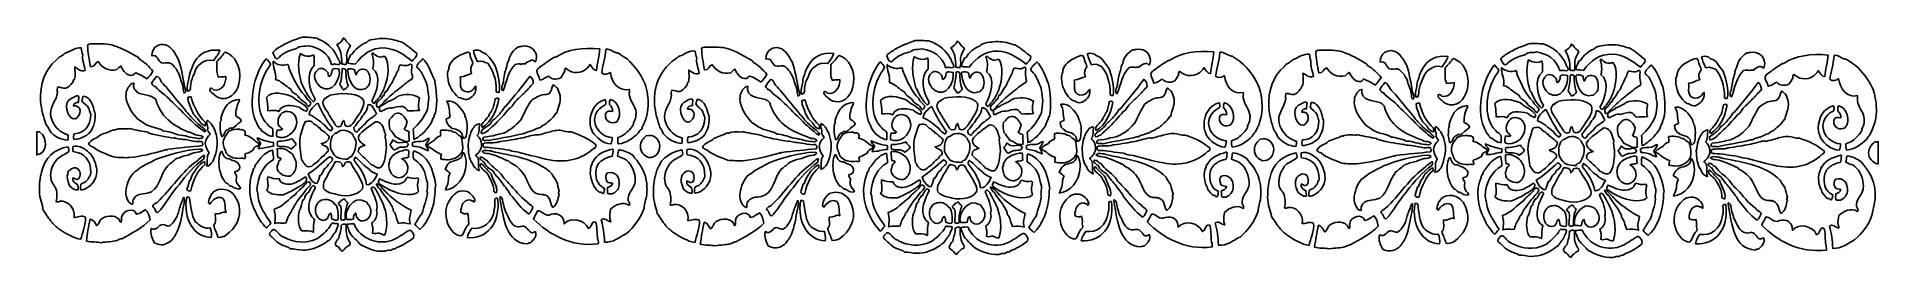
# Model space of a CAD drawing. Header units: centimetres. Extents: x -2.96 to 2.96, y -0.36 to 0.36.
import ezdxf

# ---------------------------------------------------------------- set-up
doc = ezdxf.new("R2010")
doc.units = ezdxf.units.CM
doc.header["$MEASUREMENT"] = 0
doc.layers.add('Layer 1', color=7, linetype='Continuous')

msp = doc.modelspace()

# ---------------------------------------------------------------- linework, layer by layer
at = {"layer": 'Layer 1'}
for points, knots in [([(-2.03729, 0.33859), (-2.04549, 0.34409), (-2.0634, 0.35309), (-2.06846, 0.35322), (-2.06846, 0.35322), (-2.08156, 0.35356), (-2.09992, 0.35634), (-2.11286, 0.35415), (-2.11286, 0.35415), (-2.11686, 0.35346), (-2.1226, 0.35037), (-2.12765, 0.34865), (-2.12765, 0.34865), (-2.1448, 0.34288), (-2.16157, 0.33542), (-2.17438, 0.32762), (-2.17438, 0.32762), (-2.18539, 0.32098), (-2.19626, 0.31518), (-2.20401, 0.30566), (-2.20401, 0.30566), (-2.20171, 0.29979), (-2.19729, 0.28566), (-2.18996, 0.28555), (-2.18996, 0.28555), (-2.18663, 0.2855), (-2.18231, 0.29195), (-2.17909, 0.2947), (-2.17909, 0.2947), (-2.17213, 0.30065), (-2.16107, 0.3069), (-2.15099, 0.31118), (-2.15099, 0.31118), (-2.1434, 0.31441), (-2.13517, 0.3156), (-2.12765, 0.31848), (-2.12765, 0.31848), (-2.1241, 0.31986), (-2.12209, 0.3229), (-2.11834, 0.32396), (-2.11834, 0.32396), (-2.10887, 0.32663), (-2.09977, 0.32465), (-2.08947, 0.32764), (-2.08947, 0.32764), (-2.05523, 0.3215), (-2.02489, 0.30452), (-2.0147, 0.26729), (-2.0147, 0.26729), (-2.0111, 0.26737), (-2.00682, 0.26655), (-2.00533, 0.26914), (-2.00533, 0.26914), (-2.002, 0.26787), (-1.98959, 0.26403), (-1.98739, 0.27091), (-1.98739, 0.27091), (-1.98615, 0.27332), (-1.9908, 0.27663), (-1.99051, 0.28096), (-1.99051, 0.28096), (-1.99051, 0.28247), (-1.99268, 0.28146), (-1.99286, 0.28276), (-1.99286, 0.28276), (-2.00202, 0.30766), (-2.01745, 0.32525), (-2.03729, 0.33859)], [0, 0, 0, 0, 0.0555556, 0.0555556, 0.0555556, 0.0555556, 0.1111111, 0.1111111, 0.1111111, 0.1111111, 0.1666667, 0.1666667, 0.1666667, 0.1666667, 0.2222222, 0.2222222, 0.2222222, 0.2222222, 0.2777778, 0.2777778, 0.2777778, 0.2777778, 0.3333333, 0.3333333, 0.3333333, 0.3333333, 0.3888889, 0.3888889, 0.3888889, 0.3888889, 0.4444444, 0.4444444, 0.4444444, 0.4444444, 0.5, 0.5, 0.5, 0.5, 0.5555556, 0.5555556, 0.5555556, 0.5555556, 0.6111111, 0.6111111, 0.6111111, 0.6111111, 0.6666667, 0.6666667, 0.6666667, 0.6666667, 0.7222222, 0.7222222, 0.7222222, 0.7222222, 0.7777778, 0.7777778, 0.7777778, 0.7777778, 0.8333333, 0.8333333, 0.8333333, 0.8333333, 0.8888889, 0.8888889, 0.8888889, 0.8888889, 1, 1, 1, 1]), ([(-2.92306, 0.05503), (-2.90811, 0.03511), (-2.88721, 0.02492), (-2.86385, 0.02304), (-2.86385, 0.02304), (-2.86179, 0.02719), (-2.86202, 0.03772), (-2.86308, 0.0404), (-2.86308, 0.0404), (-2.88192, 0.04506), (-2.89716, 0.05755), (-2.90753, 0.07334), (-2.90753, 0.07334), (-2.91333, 0.08215), (-2.91899, 0.09594), (-2.91923, 0.10811), (-2.91923, 0.10811), (-2.91973, 0.136), (-2.89967, 0.15002), (-2.89663, 0.17761), (-2.89663, 0.17761), (-2.8988, 0.18047), (-2.89711, 0.19103), (-2.89581, 0.19407), (-2.89581, 0.19407), (-2.88562, 0.19526), (-2.87951, 0.18825), (-2.87015, 0.19039), (-2.87015, 0.19039), (-2.86322, 0.192), (-2.85383, 0.20103), (-2.84988, 0.20777), (-2.84988, 0.20777), (-2.84919, 0.20893), (-2.84729, 0.20957), (-2.84673, 0.2105), (-2.84673, 0.2105), (-2.84599, 0.21193), (-2.84625, 0.21616), (-2.8452, 0.21783), (-2.8452, 0.21783), (-2.84385, 0.21995), (-2.84255, 0.2182), (-2.84205, 0.21963), (-2.84205, 0.21963), (-2.83848, 0.23117), (-2.84097, 0.24545), (-2.84128, 0.259), (-2.84128, 0.259), (-2.83136, 0.25445), (-2.82318, 0.24307), (-2.80778, 0.24799), (-2.80778, 0.24799), (-2.80918, 0.26201), (-2.81876, 0.28442), (-2.81559, 0.29831), (-2.81559, 0.29831), (-2.81898, 0.30551), (-2.81945, 0.31043), (-2.82025, 0.32027), (-2.82025, 0.32027), (-2.83789, 0.32393), (-2.85824, 0.30768), (-2.87478, 0.30202), (-2.87478, 0.30202), (-2.88274, 0.29337), (-2.89542, 0.29025), (-2.90203, 0.28006), (-2.90203, 0.28006), (-2.93439, 0.25374), (-2.95537, 0.20278), (-2.95114, 0.14835), (-2.95114, 0.14835), (-2.94913, 0.12258), (-2.94175, 0.09617), (-2.93402, 0.07427), (-2.93402, 0.07427), (-2.92915, 0.06929), (-2.92574, 0.0626), (-2.92306, 0.05503)], [0, 0, 0, 0, 0.047619, 0.047619, 0.047619, 0.047619, 0.0952381, 0.0952381, 0.0952381, 0.0952381, 0.1428571, 0.1428571, 0.1428571, 0.1428571, 0.1904762, 0.1904762, 0.1904762, 0.1904762, 0.2380952, 0.2380952, 0.2380952, 0.2380952, 0.2857143, 0.2857143, 0.2857143, 0.2857143, 0.3333333, 0.3333333, 0.3333333, 0.3333333, 0.3809524, 0.3809524, 0.3809524, 0.3809524, 0.4285714, 0.4285714, 0.4285714, 0.4285714, 0.4761905, 0.4761905, 0.4761905, 0.4761905, 0.5238095, 0.5238095, 0.5238095, 0.5238095, 0.5714286, 0.5714286, 0.5714286, 0.5714286, 0.6190476, 0.6190476, 0.6190476, 0.6190476, 0.6666667, 0.6666667, 0.6666667, 0.6666667, 0.7142857, 0.7142857, 0.7142857, 0.7142857, 0.7619048, 0.7619048, 0.7619048, 0.7619048, 0.8095238, 0.8095238, 0.8095238, 0.8095238, 0.8571429, 0.8571429, 0.8571429, 0.8571429, 0.9047619, 0.9047619, 0.9047619, 0.9047619, 1, 1, 1, 1]), ([(-2.63639, 0.28922), (-2.66219, 0.30414), (-2.68687, 0.31846), (-2.71428, 0.32761), (-2.71428, 0.32761), (-2.73516, 0.3346), (-2.75757, 0.33343), (-2.77976, 0.33309), (-2.77976, 0.33309), (-2.78775, 0.33298), (-2.79368, 0.33521), (-2.79997, 0.32947), (-2.79997, 0.32947), (-2.79878, 0.30619), (-2.79513, 0.28502), (-2.79063, 0.25996), (-2.79063, 0.25996), (-2.77611, 0.25815), (-2.77622, 0.27347), (-2.76569, 0.27638), (-2.76569, 0.27638), (-2.75347, 0.25667), (-2.73095, 0.24365), (-2.70576, 0.25079), (-2.70576, 0.25079), (-2.70155, 0.25473), (-2.69798, 0.25934), (-2.69248, 0.26174), (-2.69248, 0.26174), (-2.68428, 0.24658), (-2.67536, 0.22867), (-2.65353, 0.23245), (-2.65353, 0.23245), (-2.65165, 0.2361), (-2.64805, 0.23769), (-2.64498, 0.23978), (-2.64498, 0.23978), (-2.63175, 0.23523), (-2.62024, 0.22856), (-2.6099, 0.2206), (-2.6099, 0.2206), (-2.60172, 0.22716), (-2.59535, 0.23589), (-2.58966, 0.24529), (-2.58966, 0.24529), (-2.60225, 0.26032), (-2.61583, 0.27429), (-2.63326, 0.28371), (-2.63326, 0.28371), (-2.63361, 0.28639), (-2.63583, 0.28678), (-2.63639, 0.28922)], [0, 0, 0, 0, 0.0714286, 0.0714286, 0.0714286, 0.0714286, 0.1428571, 0.1428571, 0.1428571, 0.1428571, 0.2142857, 0.2142857, 0.2142857, 0.2142857, 0.2857143, 0.2857143, 0.2857143, 0.2857143, 0.3571429, 0.3571429, 0.3571429, 0.3571429, 0.4285714, 0.4285714, 0.4285714, 0.4285714, 0.5, 0.5, 0.5, 0.5, 0.5714286, 0.5714286, 0.5714286, 0.5714286, 0.6428571, 0.6428571, 0.6428571, 0.6428571, 0.7142857, 0.7142857, 0.7142857, 0.7142857, 0.7857143, 0.7857143, 0.7857143, 0.7857143, 0.8571429, 0.8571429, 0.8571429, 0.8571429, 1, 1, 1, 1]), ([(-2.56238, 0.27273), (-2.55492, 0.26937), (-2.54579, 0.27429), (-2.53746, 0.27273), (-2.53746, 0.27273), (-2.52616, 0.27064), (-2.52248, 0.25934), (-2.51486, 0.25349), (-2.51486, 0.25349), (-2.51258, 0.24862), (-2.51036, 0.24352), (-2.50708, 0.23976), (-2.50708, 0.23976), (-2.50274, 0.22357), (-2.49568, 0.21055), (-2.49229, 0.19221), (-2.49229, 0.19221), (-2.49128, 0.18684), (-2.493, 0.17813), (-2.48761, 0.17483), (-2.48761, 0.17483), (-2.4793, 0.17928), (-2.48711, 0.1916), (-2.4884, 0.19769), (-2.4884, 0.19769), (-2.49422, 0.22579), (-2.4984, 0.26095), (-2.50864, 0.28551), (-2.50864, 0.28551), (-2.51777, 0.3021), (-2.52933, 0.32432), (-2.54912, 0.33033), (-2.54912, 0.33033), (-2.56825, 0.33615), (-2.59391, 0.32422), (-2.59275, 0.29466), (-2.59275, 0.29466), (-2.57477, 0.30163), (-2.57381, 0.27787), (-2.56238, 0.27273)], [0, 0, 0, 0, 0.0909091, 0.0909091, 0.0909091, 0.0909091, 0.1818182, 0.1818182, 0.1818182, 0.1818182, 0.2727273, 0.2727273, 0.2727273, 0.2727273, 0.3636364, 0.3636364, 0.3636364, 0.3636364, 0.4545455, 0.4545455, 0.4545455, 0.4545455, 0.5454545, 0.5454545, 0.5454545, 0.5454545, 0.6363636, 0.6363636, 0.6363636, 0.6363636, 0.7272727, 0.7272727, 0.7272727, 0.7272727, 0.8181818, 0.8181818, 0.8181818, 0.8181818, 1, 1, 1, 1]), ([(-2.45488, 0.27641), (-2.46089, 0.26704), (-2.46525, 0.25474), (-2.46888, 0.24437), (-2.46888, 0.24437), (-2.47227, 0.2349), (-2.47317, 0.23106), (-2.47436, 0.22061), (-2.47436, 0.22061), (-2.47571, 0.20884), (-2.48301, 0.19577), (-2.47748, 0.18129), (-2.47748, 0.18129), (-2.46618, 0.18081), (-2.46944, 0.19468), (-2.46811, 0.20328), (-2.46811, 0.20328), (-2.46626, 0.21561), (-2.46226, 0.22701), (-2.45721, 0.23617), (-2.45721, 0.23617), (-2.45075, 0.26424), (-2.42509, 0.28708), (-2.39331, 0.28009), (-2.39331, 0.28009), (-2.38744, 0.29147), (-2.3777, 0.29837), (-2.37463, 0.313), (-2.37463, 0.313), (-2.41303, 0.31697), (-2.43724, 0.30372), (-2.45488, 0.27641)], [0, 0, 0, 0, 0.1111111, 0.1111111, 0.1111111, 0.1111111, 0.2222222, 0.2222222, 0.2222222, 0.2222222, 0.3333333, 0.3333333, 0.3333333, 0.3333333, 0.4444444, 0.4444444, 0.4444444, 0.4444444, 0.5555556, 0.5555556, 0.5555556, 0.5555556, 0.6666667, 0.6666667, 0.6666667, 0.6666667, 0.7777778, 0.7777778, 0.7777778, 0.7777778, 1, 1, 1, 1]), ([(-2.35672, 0.30657), (-2.35685, 0.30768), (-2.35759, 0.30713), (-2.35831, 0.30657), (-2.35831, 0.30657), (-2.36487, 0.29744), (-2.3749, 0.28554), (-2.384, 0.27638), (-2.384, 0.27638), (-2.38408, 0.25722), (-2.38551, 0.23532), (-2.37852, 0.22606), (-2.37852, 0.22606), (-2.3695, 0.22916), (-2.36053, 0.22556), (-2.35518, 0.22881), (-2.35518, 0.22881), (-2.35306, 0.20759), (-2.3678, 0.17841), (-2.39489, 0.18492), (-2.39489, 0.18492), (-2.39764, 0.18749), (-2.40063, 0.19259), (-2.40582, 0.1895), (-2.40582, 0.1895), (-2.40831, 0.1814), (-2.40063, 0.17667), (-2.39569, 0.17209), (-2.39569, 0.17209), (-2.38826, 0.16534), (-2.37915, 0.15878), (-2.36921, 0.15751), (-2.36921, 0.15751), (-2.33508, 0.15312), (-2.31479, 0.18402), (-2.31079, 0.21694), (-2.31079, 0.21694), (-2.30524, 0.26165), (-2.32606, 0.29493), (-2.35672, 0.30657)], [0, 0, 0, 0, 0.0909091, 0.0909091, 0.0909091, 0.0909091, 0.1818182, 0.1818182, 0.1818182, 0.1818182, 0.2727273, 0.2727273, 0.2727273, 0.2727273, 0.3636364, 0.3636364, 0.3636364, 0.3636364, 0.4545455, 0.4545455, 0.4545455, 0.4545455, 0.5454545, 0.5454545, 0.5454545, 0.5454545, 0.6363636, 0.6363636, 0.6363636, 0.6363636, 0.7272727, 0.7272727, 0.7272727, 0.7272727, 0.8181818, 0.8181818, 0.8181818, 0.8181818, 1, 1, 1, 1]), ([(-2.07232, 0.29832), (-2.08616, 0.28954), (-2.10383, 0.29477), (-2.11518, 0.30202), (-2.11518, 0.30202), (-2.126, 0.27008), (-2.11912, 0.23384), (-2.10973, 0.20137), (-2.10973, 0.20137), (-2.1078, 0.20156), (-2.10788, 0.19936), (-2.10666, 0.19867), (-2.10666, 0.19867), (-2.09851, 0.17766), (-2.08814, 0.15935), (-2.07314, 0.14649), (-2.07314, 0.14649), (-2.07044, 0.14853), (-2.06869, 0.15165), (-2.06769, 0.1557), (-2.06769, 0.1557), (-2.08597, 0.1857), (-2.09928, 0.23743), (-2.07079, 0.2636), (-2.07079, 0.2636), (-2.07105, 0.27204), (-2.06933, 0.29012), (-2.07232, 0.29832)], [0, 0, 0, 0, 0.125, 0.125, 0.125, 0.125, 0.25, 0.25, 0.25, 0.25, 0.375, 0.375, 0.375, 0.375, 0.5, 0.5, 0.5, 0.5, 0.625, 0.625, 0.625, 0.625, 0.75, 0.75, 0.75, 0.75, 1, 1, 1, 1]), ([(-1.97728, 0.35229), (-1.97963, 0.34012), (-1.98956, 0.33679), (-1.99757, 0.33126), (-1.99757, 0.33126), (-1.98611, 0.31494), (-1.98111, 0.29631), (-1.98199, 0.26906), (-1.98199, 0.26906), (-1.97667, 0.26853), (-1.97572, 0.26697), (-1.96797, 0.26723), (-1.96797, 0.26723), (-1.96511, 0.27575), (-1.96585, 0.29025), (-1.96641, 0.29742), (-1.96641, 0.29742), (-1.96448, 0.31009), (-1.95868, 0.31824), (-1.95392, 0.32761), (-1.95392, 0.32761), (-1.95829, 0.33621), (-1.96818, 0.3383), (-1.97104, 0.34864), (-1.97104, 0.34864), (-1.97305, 0.34639), (-1.97377, 0.35332), (-1.97728, 0.35229)], [0, 0, 0, 0, 0.125, 0.125, 0.125, 0.125, 0.25, 0.25, 0.25, 0.25, 0.375, 0.375, 0.375, 0.375, 0.5, 0.5, 0.5, 0.5, 0.625, 0.625, 0.625, 0.625, 0.75, 0.75, 0.75, 0.75, 1, 1, 1, 1]), ([(-1.81054, 0.34592), (-1.83194, 0.35108), (-1.8484, 0.35211), (-1.86666, 0.34957), (-1.86666, 0.34957), (-1.87603, 0.34825), (-1.88555, 0.34759), (-1.89471, 0.34407), (-1.89471, 0.34407), (-1.89828, 0.34272), (-1.90154, 0.33822), (-1.90564, 0.33677), (-1.90564, 0.33677), (-1.91972, 0.33158), (-1.94101, 0.31431), (-1.94848, 0.30018), (-1.94848, 0.30018), (-1.9516, 0.30134), (-1.95012, 0.29716), (-1.95319, 0.29833), (-1.95319, 0.29833), (-1.95531, 0.28883), (-1.96422, 0.2829), (-1.96176, 0.27089), (-1.96176, 0.27089), (-1.9557, 0.26846), (-1.94562, 0.2702), (-1.93834, 0.26814), (-1.93834, 0.26814), (-1.91567, 0.29854), (-1.88653, 0.32206), (-1.84563, 0.32026), (-1.84563, 0.32026), (-1.80885, 0.31865), (-1.78173, 0.29864), (-1.7553, 0.27816), (-1.7553, 0.27816), (-1.75038, 0.28607), (-1.73911, 0.29052), (-1.74048, 0.3029), (-1.74048, 0.3029), (-1.75707, 0.31573), (-1.7722, 0.33026), (-1.79112, 0.34039), (-1.79112, 0.34039), (-1.79549, 0.33959), (-1.80359, 0.34425), (-1.81054, 0.34592)], [0, 0, 0, 0, 0.0769231, 0.0769231, 0.0769231, 0.0769231, 0.1538462, 0.1538462, 0.1538462, 0.1538462, 0.2307692, 0.2307692, 0.2307692, 0.2307692, 0.3076923, 0.3076923, 0.3076923, 0.3076923, 0.3846154, 0.3846154, 0.3846154, 0.3846154, 0.4615385, 0.4615385, 0.4615385, 0.4615385, 0.5384615, 0.5384615, 0.5384615, 0.5384615, 0.6153846, 0.6153846, 0.6153846, 0.6153846, 0.6923077, 0.6923077, 0.6923077, 0.6923077, 0.7692308, 0.7692308, 0.7692308, 0.7692308, 0.8461538, 0.8461538, 0.8461538, 0.8461538, 1, 1, 1, 1]), ([(-1.88068, 0.14285), (-1.88057, 0.14079), (-1.87872, 0.14401), (-1.87682, 0.14285), (-1.87682, 0.14285), (-1.87412, 0.14476), (-1.87404, 0.14618), (-1.87216, 0.14835), (-1.87216, 0.14835), (-1.86724, 0.15393), (-1.86192, 0.15981), (-1.85734, 0.16753), (-1.85734, 0.16753), (-1.85067, 0.17872), (-1.84631, 0.18759), (-1.84178, 0.2005), (-1.84178, 0.2005), (-1.83313, 0.225), (-1.82675, 0.27014), (-1.84255, 0.29287), (-1.84255, 0.29287), (-1.84369, 0.2934), (-1.84655, 0.29179), (-1.84644, 0.29382), (-1.84644, 0.29382), (-1.85813, 0.28633), (-1.87345, 0.29538), (-1.8807, 0.30382), (-1.8807, 0.30382), (-1.88266, 0.30398), (-1.88313, 0.30242), (-1.88459, 0.30202), (-1.88459, 0.30202), (-1.87972, 0.28924), (-1.87811, 0.27109), (-1.88229, 0.25352), (-1.88229, 0.25352), (-1.8517, 0.23473), (-1.8698, 0.17388), (-1.88541, 0.1502), (-1.88541, 0.1502), (-1.88344, 0.14822), (-1.88304, 0.14436), (-1.88068, 0.14285)], [0, 0, 0, 0, 0.0833333, 0.0833333, 0.0833333, 0.0833333, 0.1666667, 0.1666667, 0.1666667, 0.1666667, 0.25, 0.25, 0.25, 0.25, 0.3333333, 0.3333333, 0.3333333, 0.3333333, 0.4166667, 0.4166667, 0.4166667, 0.4166667, 0.5, 0.5, 0.5, 0.5, 0.5833333, 0.5833333, 0.5833333, 0.5833333, 0.6666667, 0.6666667, 0.6666667, 0.6666667, 0.75, 0.75, 0.75, 0.75, 0.8333333, 0.8333333, 0.8333333, 0.8333333, 1, 1, 1, 1]), ([(-1.5675, 0.29102), (-1.56858, 0.29438), (-1.56821, 0.29795), (-1.56906, 0.30017), (-1.56906, 0.30017), (-1.57292, 0.3103), (-1.57851, 0.30615), (-1.58462, 0.30379), (-1.58462, 0.30379), (-1.60674, 0.29546), (-1.62788, 0.28437), (-1.63606, 0.26172), (-1.63606, 0.26172), (-1.63725, 0.25836), (-1.63651, 0.25442), (-1.63759, 0.25077), (-1.63759, 0.25077), (-1.63838, 0.24828), (-1.64032, 0.24707), (-1.64074, 0.24431), (-1.64074, 0.24431), (-1.64159, 0.23833), (-1.64116, 0.23113), (-1.64074, 0.22603), (-1.64074, 0.22603), (-1.63817, 0.19613), (-1.62381, 0.17568), (-1.60568, 0.1611), (-1.60568, 0.1611), (-1.59737, 0.16099), (-1.59166, 0.15372), (-1.58308, 0.15377), (-1.58308, 0.15377), (-1.57374, 0.15385), (-1.55757, 0.16507), (-1.55271, 0.17666), (-1.55271, 0.17666), (-1.55014, 0.18267), (-1.54956, 0.19084), (-1.55038, 0.19769), (-1.55038, 0.19769), (-1.55572, 0.19393), (-1.5562, 0.18832), (-1.56049, 0.18486), (-1.56049, 0.18486), (-1.57435, 0.17377), (-1.59631, 0.17811), (-1.59946, 0.19677), (-1.59946, 0.19677), (-1.60121, 0.2073), (-1.59748, 0.21794), (-1.60025, 0.22699), (-1.60025, 0.22699), (-1.58644, 0.22702), (-1.57636, 0.23556), (-1.5644, 0.23797), (-1.5644, 0.23797), (-1.56951, 0.25265), (-1.56702, 0.25985), (-1.55974, 0.27001), (-1.55974, 0.27001), (-1.56083, 0.27929), (-1.56461, 0.28218), (-1.5675, 0.29102)], [0, 0, 0, 0, 0.0588235, 0.0588235, 0.0588235, 0.0588235, 0.1176471, 0.1176471, 0.1176471, 0.1176471, 0.1764706, 0.1764706, 0.1764706, 0.1764706, 0.2352941, 0.2352941, 0.2352941, 0.2352941, 0.2941176, 0.2941176, 0.2941176, 0.2941176, 0.3529412, 0.3529412, 0.3529412, 0.3529412, 0.4117647, 0.4117647, 0.4117647, 0.4117647, 0.4705882, 0.4705882, 0.4705882, 0.4705882, 0.5294118, 0.5294118, 0.5294118, 0.5294118, 0.5882353, 0.5882353, 0.5882353, 0.5882353, 0.6470588, 0.6470588, 0.6470588, 0.6470588, 0.7058824, 0.7058824, 0.7058824, 0.7058824, 0.7647059, 0.7647059, 0.7647059, 0.7647059, 0.8235294, 0.8235294, 0.8235294, 0.8235294, 0.8823529, 0.8823529, 0.8823529, 0.8823529, 1, 1, 1, 1]), ([(-1.52932, 0.30565), (-1.53657, 0.31401), (-1.54837, 0.31504), (-1.55816, 0.31203), (-1.55816, 0.31203), (-1.55581, 0.29634), (-1.55054, 0.28922), (-1.5457, 0.27729), (-1.5457, 0.27729), (-1.54477, 0.27716), (-1.54345, 0.27742), (-1.54335, 0.27639), (-1.54335, 0.27639), (-1.52986, 0.28126), (-1.52369, 0.27425), (-1.51218, 0.27089), (-1.51218, 0.27089), (-1.4958, 0.24901), (-1.4835, 0.22226), (-1.48493, 0.1794), (-1.48493, 0.1794), (-1.48268, 0.17749), (-1.478, 0.17665), (-1.47556, 0.1776), (-1.47556, 0.1776), (-1.47006, 0.2048), (-1.48019, 0.24295), (-1.48882, 0.26539), (-1.48882, 0.26539), (-1.50244, 0.28011), (-1.50977, 0.30194), (-1.52932, 0.30565)], [0, 0, 0, 0, 0.1111111, 0.1111111, 0.1111111, 0.1111111, 0.2222222, 0.2222222, 0.2222222, 0.2222222, 0.3333333, 0.3333333, 0.3333333, 0.3333333, 0.4444444, 0.4444444, 0.4444444, 0.4444444, 0.5555556, 0.5555556, 0.5555556, 0.5555556, 0.6666667, 0.6666667, 0.6666667, 0.6666667, 0.7777778, 0.7777778, 0.7777778, 0.7777778, 1, 1, 1, 1]), ([(-1.40078, 0.32576), (-1.40499, 0.32489), (-1.40885, 0.32449), (-1.41324, 0.32393), (-1.41324, 0.32393), (-1.4279, 0.31488), (-1.44126, 0.29956), (-1.44443, 0.28006), (-1.44443, 0.28006), (-1.4493, 0.27593), (-1.45115, 0.26368), (-1.45139, 0.25717), (-1.45139, 0.25717), (-1.45676, 0.24479), (-1.46041, 0.22574), (-1.46155, 0.21142), (-1.46155, 0.21142), (-1.46253, 0.20425), (-1.47253, 0.18591), (-1.46232, 0.18306), (-1.46232, 0.18306), (-1.45031, 0.21148), (-1.44631, 0.2464), (-1.42337, 0.26725), (-1.42337, 0.26725), (-1.41765, 0.26902), (-1.40818, 0.27043), (-1.40464, 0.26725), (-1.40464, 0.26725), (-1.40054, 0.27162), (-1.39382, 0.26614), (-1.39141, 0.2709), (-1.39141, 0.2709), (-1.39141, 0.27), (-1.39141, 0.26913), (-1.39141, 0.26815), (-1.39141, 0.26815), (-1.38921, 0.27257), (-1.38241, 0.27593), (-1.3758, 0.2791), (-1.3758, 0.2791), (-1.36887, 0.28251), (-1.36559, 0.28124), (-1.35948, 0.27548), (-1.35948, 0.27548), (-1.35519, 0.27908), (-1.35474, 0.28966), (-1.35559, 0.29559), (-1.35559, 0.29559), (-1.35879, 0.31787), (-1.38062, 0.33017), (-1.40078, 0.32576)], [0, 0, 0, 0, 0.0714286, 0.0714286, 0.0714286, 0.0714286, 0.1428571, 0.1428571, 0.1428571, 0.1428571, 0.2142857, 0.2142857, 0.2142857, 0.2142857, 0.2857143, 0.2857143, 0.2857143, 0.2857143, 0.3571429, 0.3571429, 0.3571429, 0.3571429, 0.4285714, 0.4285714, 0.4285714, 0.4285714, 0.5, 0.5, 0.5, 0.5, 0.5714286, 0.5714286, 0.5714286, 0.5714286, 0.6428571, 0.6428571, 0.6428571, 0.6428571, 0.7142857, 0.7142857, 0.7142857, 0.7142857, 0.7857143, 0.7857143, 0.7857143, 0.7857143, 0.8571429, 0.8571429, 0.8571429, 0.8571429, 1, 1, 1, 1]), ([(-1.29799, 0.29012), (-1.31053, 0.28292), (-1.32667, 0.27131), (-1.33847, 0.26268), (-1.33847, 0.26268), (-1.34426, 0.25842), (-1.35318, 0.2531), (-1.35403, 0.24712), (-1.35403, 0.24712), (-1.35559, 0.23611), (-1.34485, 0.2286), (-1.3439, 0.21696), (-1.3439, 0.21696), (-1.33181, 0.21797), (-1.32652, 0.22696), (-1.31583, 0.22974), (-1.31583, 0.22974), (-1.30593, 0.21842), (-1.29104, 0.21725), (-1.27688, 0.22421), (-1.27688, 0.22421), (-1.27146, 0.23011), (-1.26825, 0.2385), (-1.26362, 0.24524), (-1.26362, 0.24524), (-1.26648, 0.24744), (-1.26341, 0.25344), (-1.26127, 0.25532), (-1.26127, 0.25532), (-1.25283, 0.24916), (-1.24614, 0.24265), (-1.23402, 0.24161), (-1.23402, 0.24161), (-1.20627, 0.23912), (-1.19341, 0.25174), (-1.18261, 0.2672), (-1.18261, 0.2672), (-1.17734, 0.25934), (-1.17139, 0.24754), (-1.1616, 0.24799), (-1.1616, 0.24799), (-1.16054, 0.27104), (-1.15157, 0.29572), (-1.15149, 0.3175), (-1.15149, 0.3175), (-1.20541, 0.32263), (-1.25616, 0.31591), (-1.29251, 0.29096), (-1.29251, 0.29096), (-1.29492, 0.29147), (-1.29524, 0.28937), (-1.29799, 0.29012)], [0, 0, 0, 0, 0.0714286, 0.0714286, 0.0714286, 0.0714286, 0.1428571, 0.1428571, 0.1428571, 0.1428571, 0.2142857, 0.2142857, 0.2142857, 0.2142857, 0.2857143, 0.2857143, 0.2857143, 0.2857143, 0.3571429, 0.3571429, 0.3571429, 0.3571429, 0.4285714, 0.4285714, 0.4285714, 0.4285714, 0.5, 0.5, 0.5, 0.5, 0.5714286, 0.5714286, 0.5714286, 0.5714286, 0.6428571, 0.6428571, 0.6428571, 0.6428571, 0.7142857, 0.7142857, 0.7142857, 0.7142857, 0.7857143, 0.7857143, 0.7857143, 0.7857143, 0.8571429, 0.8571429, 0.8571429, 0.8571429, 1, 1, 1, 1]), ([(-1.13199, 0.31575), (-1.13382, 0.28786), (-1.14255, 0.26188), (-1.14522, 0.23979), (-1.14522, 0.23979), (-1.13853, 0.23188), (-1.12318, 0.2359), (-1.11717, 0.24167), (-1.11717, 0.24167), (-1.11331, 0.2063), (-1.08793, 0.17899), (-1.0564, 0.18674), (-1.0564, 0.18674), (-1.05553, 0.18039), (-1.05685, 0.17539), (-1.0564, 0.17028), (-1.0564, 0.17028), (-1.0546, 0.14832), (-1.03589, 0.13395), (-1.03462, 0.11175), (-1.03462, 0.11175), (-1.03441, 0.10834), (-1.03507, 0.10241), (-1.03541, 0.09894), (-1.03541, 0.09894), (-1.0362, 0.0909), (-1.0398, 0.08571), (-1.04237, 0.07883), (-1.04237, 0.07883), (-1.04287, 0.07764), (-1.04181, 0.07534), (-1.04237, 0.07423), (-1.04237, 0.07423), (-1.04793, 0.0637), (-1.06108, 0.04965), (-1.0728, 0.04134), (-1.0728, 0.04134), (-1.07952, 0.0365), (-1.08696, 0.03348), (-1.09378, 0.03126), (-1.09378, 0.03126), (-1.09307, 0.02539), (-1.09545, 0.01446), (-1.09066, 0.01115), (-1.09066, 0.01115), (-1.06661, 0.01385), (-1.04494, 0.02853), (-1.02756, 0.04589), (-1.02756, 0.04589), (-1.02452, 0.05428), (-1.01796, 0.05713), (-1.01433, 0.06327), (-1.01433, 0.06327), (-1.01462, 0.06282), (-1.01589, 0.06383), (-1.01589, 0.06422), (-1.01589, 0.06422), (-1.01584, 0.0647), (-1.01324, 0.06784), (-1.01277, 0.06877), (-1.01277, 0.06877), (-1.00269, 0.08803), (-0.99428, 0.11756), (-0.99565, 0.14558), (-0.99565, 0.14558), (-0.99658, 0.16527), (-1.00002, 0.19318), (-1.00809, 0.21051), (-1.00809, 0.21051), (-1.0215, 0.23932), (-1.04055, 0.26435), (-1.06265, 0.28369), (-1.06265, 0.28369), (-1.07035, 0.29046), (-1.08173, 0.29562), (-1.08911, 0.302), (-1.08911, 0.302), (-1.0925, 0.30494), (-1.09668, 0.30398), (-1.1008, 0.30562), (-1.1008, 0.30562), (-1.11014, 0.3094), (-1.11929, 0.31671), (-1.12961, 0.3175), (-1.12961, 0.3175), (-1.12985, 0.31628), (-1.13136, 0.31652), (-1.13199, 0.31575)], [0, 0, 0, 0, 0.0434783, 0.0434783, 0.0434783, 0.0434783, 0.0869565, 0.0869565, 0.0869565, 0.0869565, 0.1304348, 0.1304348, 0.1304348, 0.1304348, 0.173913, 0.173913, 0.173913, 0.173913, 0.2173913, 0.2173913, 0.2173913, 0.2173913, 0.2608696, 0.2608696, 0.2608696, 0.2608696, 0.3043478, 0.3043478, 0.3043478, 0.3043478, 0.3478261, 0.3478261, 0.3478261, 0.3478261, 0.3913043, 0.3913043, 0.3913043, 0.3913043, 0.4347826, 0.4347826, 0.4347826, 0.4347826, 0.4782609, 0.4782609, 0.4782609, 0.4782609, 0.5217391, 0.5217391, 0.5217391, 0.5217391, 0.5652174, 0.5652174, 0.5652174, 0.5652174, 0.6086957, 0.6086957, 0.6086957, 0.6086957, 0.6521739, 0.6521739, 0.6521739, 0.6521739, 0.6956522, 0.6956522, 0.6956522, 0.6956522, 0.7391304, 0.7391304, 0.7391304, 0.7391304, 0.7826087, 0.7826087, 0.7826087, 0.7826087, 0.826087, 0.826087, 0.826087, 0.826087, 0.8695652, 0.8695652, 0.8695652, 0.8695652, 0.9130435, 0.9130435, 0.9130435, 0.9130435, 1, 1, 1, 1]), ([(-0.8441, 0.31017), (-0.86175, 0.31377), (-0.88209, 0.29755), (-0.89866, 0.29186), (-0.89866, 0.29186), (-0.9066, 0.28321), (-0.91922, 0.28009), (-0.92591, 0.2699), (-0.92591, 0.2699), (-0.95827, 0.24355), (-0.97928, 0.19262), (-0.97499, 0.13816), (-0.97499, 0.13816), (-0.97298, 0.11242), (-0.96557, 0.08598), (-0.95784, 0.06408), (-0.95784, 0.06408), (-0.95297, 0.05911), (-0.94958, 0.05246), (-0.94691, 0.0449), (-0.94691, 0.0449), (-0.93193, 0.02492), (-0.91109, 0.01474), (-0.88772, 0.01286), (-0.88772, 0.01286), (-0.8856, 0.01701), (-0.88587, 0.02754), (-0.88695, 0.03024), (-0.88695, 0.03024), (-0.90574, 0.03484), (-0.921, 0.04741), (-0.93135, 0.06318), (-0.93135, 0.06318), (-0.93714, 0.07199), (-0.94281, 0.08578), (-0.94304, 0.09792), (-0.94304, 0.09792), (-0.94357, 0.12581), (-0.92349, 0.13988), (-0.92047, 0.16743), (-0.92047, 0.16743), (-0.92267, 0.17031), (-0.921, 0.18082), (-0.91968, 0.18389), (-0.91968, 0.18389), (-0.90947, 0.18513), (-0.90338, 0.17807), (-0.89399, 0.18024), (-0.89399, 0.18024), (-0.88706, 0.1818), (-0.87772, 0.19085), (-0.87372, 0.1976), (-0.87372, 0.1976), (-0.87303, 0.19879), (-0.87113, 0.1994), (-0.8706, 0.20035), (-0.8706, 0.20035), (-0.86981, 0.20175), (-0.8701, 0.20604), (-0.86904, 0.20768), (-0.86904, 0.20768), (-0.86772, 0.2098), (-0.86637, 0.20802), (-0.86592, 0.20951), (-0.86592, 0.20951), (-0.86237, 0.22105), (-0.86484, 0.23531), (-0.86513, 0.24885), (-0.86513, 0.24885), (-0.85518, 0.24433), (-0.84703, 0.23292), (-0.83163, 0.23784), (-0.83163, 0.23784), (-0.83303, 0.25189), (-0.84258, 0.2743), (-0.83944, 0.28814), (-0.83944, 0.28814), (-0.8428, 0.29541), (-0.84331, 0.30033), (-0.8441, 0.31017)], [0, 0, 0, 0, 0.047619, 0.047619, 0.047619, 0.047619, 0.0952381, 0.0952381, 0.0952381, 0.0952381, 0.1428571, 0.1428571, 0.1428571, 0.1428571, 0.1904762, 0.1904762, 0.1904762, 0.1904762, 0.2380952, 0.2380952, 0.2380952, 0.2380952, 0.2857143, 0.2857143, 0.2857143, 0.2857143, 0.3333333, 0.3333333, 0.3333333, 0.3333333, 0.3809524, 0.3809524, 0.3809524, 0.3809524, 0.4285714, 0.4285714, 0.4285714, 0.4285714, 0.4761905, 0.4761905, 0.4761905, 0.4761905, 0.5238095, 0.5238095, 0.5238095, 0.5238095, 0.5714286, 0.5714286, 0.5714286, 0.5714286, 0.6190476, 0.6190476, 0.6190476, 0.6190476, 0.6666667, 0.6666667, 0.6666667, 0.6666667, 0.7142857, 0.7142857, 0.7142857, 0.7142857, 0.7619048, 0.7619048, 0.7619048, 0.7619048, 0.8095238, 0.8095238, 0.8095238, 0.8095238, 0.8571429, 0.8571429, 0.8571429, 0.8571429, 0.9047619, 0.9047619, 0.9047619, 0.9047619, 1, 1, 1, 1]), ([(-0.80359, 0.32292), (-0.81166, 0.32281), (-0.81753, 0.32504), (-0.82388, 0.31927), (-0.82388, 0.31927), (-0.82266, 0.29601), (-0.81899, 0.27482), (-0.81454, 0.24976), (-0.81454, 0.24976), (-0.80004, 0.24799), (-0.80009, 0.26336), (-0.78959, 0.26624), (-0.78959, 0.26624), (-0.77729, 0.2465), (-0.75482, 0.23351), (-0.72961, 0.2406), (-0.72961, 0.2406), (-0.72546, 0.2446), (-0.72186, 0.2492), (-0.71635, 0.25161), (-0.71635, 0.25161), (-0.70823, 0.23645), (-0.69923, 0.21854), (-0.6774, 0.22232), (-0.6774, 0.22232), (-0.67552, 0.22597), (-0.67195, 0.22756), (-0.66883, 0.22965), (-0.66883, 0.22965), (-0.6556, 0.22507), (-0.64414, 0.21843), (-0.63383, 0.21044), (-0.63383, 0.21044), (-0.62565, 0.21703), (-0.61928, 0.22571), (-0.61351, 0.23515), (-0.61351, 0.23515), (-0.62613, 0.25015), (-0.63973, 0.26412), (-0.65714, 0.27354), (-0.65714, 0.27354), (-0.65746, 0.27621), (-0.65971, 0.27664), (-0.66029, 0.27904), (-0.66029, 0.27904), (-0.68606, 0.29396), (-0.71077, 0.30828), (-0.73816, 0.31743), (-0.73816, 0.31743), (-0.75904, 0.32443), (-0.78145, 0.32327), (-0.80359, 0.32292)], [0, 0, 0, 0, 0.0714286, 0.0714286, 0.0714286, 0.0714286, 0.1428571, 0.1428571, 0.1428571, 0.1428571, 0.2142857, 0.2142857, 0.2142857, 0.2142857, 0.2857143, 0.2857143, 0.2857143, 0.2857143, 0.3571429, 0.3571429, 0.3571429, 0.3571429, 0.4285714, 0.4285714, 0.4285714, 0.4285714, 0.5, 0.5, 0.5, 0.5, 0.5714286, 0.5714286, 0.5714286, 0.5714286, 0.6428571, 0.6428571, 0.6428571, 0.6428571, 0.7142857, 0.7142857, 0.7142857, 0.7142857, 0.7857143, 0.7857143, 0.7857143, 0.7857143, 0.8571429, 0.8571429, 0.8571429, 0.8571429, 1, 1, 1, 1]), ([(-0.58624, 0.26255), (-0.57875, 0.25919), (-0.56968, 0.26408), (-0.56132, 0.26255), (-0.56132, 0.26255), (-0.55008, 0.26051), (-0.5464, 0.24919), (-0.53872, 0.24334), (-0.53872, 0.24334), (-0.53642, 0.23845), (-0.53427, 0.23337), (-0.53094, 0.22961), (-0.53094, 0.22961), (-0.52657, 0.21339), (-0.51956, 0.20037), (-0.51615, 0.18204), (-0.51615, 0.18204), (-0.51512, 0.17667), (-0.51686, 0.16794), (-0.51144, 0.16468), (-0.51144, 0.16468), (-0.50313, 0.16913), (-0.51096, 0.18143), (-0.51223, 0.18754), (-0.51223, 0.18754), (-0.5181, 0.21561), (-0.52226, 0.25078), (-0.53247, 0.27533), (-0.53247, 0.27533), (-0.54162, 0.29187), (-0.55316, 0.31414), (-0.57298, 0.32015), (-0.57298, 0.32015), (-0.59214, 0.32597), (-0.61777, 0.31406), (-0.61658, 0.28448), (-0.61658, 0.28448), (-0.59862, 0.29147), (-0.59769, 0.26771), (-0.58624, 0.26255)], [0, 0, 0, 0, 0.0909091, 0.0909091, 0.0909091, 0.0909091, 0.1818182, 0.1818182, 0.1818182, 0.1818182, 0.2727273, 0.2727273, 0.2727273, 0.2727273, 0.3636364, 0.3636364, 0.3636364, 0.3636364, 0.4545455, 0.4545455, 0.4545455, 0.4545455, 0.5454545, 0.5454545, 0.5454545, 0.5454545, 0.6363636, 0.6363636, 0.6363636, 0.6363636, 0.7272727, 0.7272727, 0.7272727, 0.7272727, 0.8181818, 0.8181818, 0.8181818, 0.8181818, 1, 1, 1, 1]), ([(-0.47874, 0.26622), (-0.48475, 0.25685), (-0.48909, 0.24458), (-0.49276, 0.23421), (-0.49276, 0.23421), (-0.49612, 0.22468), (-0.49699, 0.22087), (-0.49821, 0.21045), (-0.49821, 0.21045), (-0.49956, 0.19868), (-0.50686, 0.18561), (-0.50133, 0.17113), (-0.50133, 0.17113), (-0.49006, 0.17065), (-0.49331, 0.18454), (-0.49199, 0.19306), (-0.49199, 0.19306), (-0.49008, 0.20544), (-0.48612, 0.21685), (-0.48109, 0.22603), (-0.48109, 0.22603), (-0.47461, 0.25405), (-0.44889, 0.27691), (-0.41719, 0.2699), (-0.41719, 0.2699), (-0.41132, 0.2813), (-0.40163, 0.28816), (-0.39851, 0.30287), (-0.39851, 0.30287), (-0.43691, 0.30681), (-0.46112, 0.29358), (-0.47874, 0.26622)], [0, 0, 0, 0, 0.1111111, 0.1111111, 0.1111111, 0.1111111, 0.2222222, 0.2222222, 0.2222222, 0.2222222, 0.3333333, 0.3333333, 0.3333333, 0.3333333, 0.4444444, 0.4444444, 0.4444444, 0.4444444, 0.5555556, 0.5555556, 0.5555556, 0.5555556, 0.6666667, 0.6666667, 0.6666667, 0.6666667, 0.7777778, 0.7777778, 0.7777778, 0.7777778, 1, 1, 1, 1]), ([(-0.38055, 0.29641), (-0.38074, 0.29752), (-0.38145, 0.29697), (-0.38211, 0.29641), (-0.38211, 0.29641), (-0.38872, 0.28728), (-0.39875, 0.27535), (-0.40785, 0.26622), (-0.40785, 0.26622), (-0.40796, 0.24709), (-0.40936, 0.22516), (-0.40237, 0.2159), (-0.40237, 0.2159), (-0.39335, 0.21897), (-0.38438, 0.21542), (-0.37903, 0.21865), (-0.37903, 0.21865), (-0.37691, 0.19743), (-0.39165, 0.16822), (-0.41872, 0.17473), (-0.41872, 0.17473), (-0.42147, 0.1773), (-0.42449, 0.18243), (-0.42965, 0.17928), (-0.42965, 0.17928), (-0.43216, 0.17124), (-0.42452, 0.16647), (-0.41954, 0.16192), (-0.41954, 0.16192), (-0.41208, 0.15515), (-0.40303, 0.14858), (-0.39303, 0.14729), (-0.39303, 0.14729), (-0.35887, 0.14292), (-0.33868, 0.17383), (-0.33458, 0.20674), (-0.33458, 0.20674), (-0.32914, 0.25151), (-0.34994, 0.28477), (-0.38055, 0.29641)], [0, 0, 0, 0, 0.0909091, 0.0909091, 0.0909091, 0.0909091, 0.1818182, 0.1818182, 0.1818182, 0.1818182, 0.2727273, 0.2727273, 0.2727273, 0.2727273, 0.3636364, 0.3636364, 0.3636364, 0.3636364, 0.4545455, 0.4545455, 0.4545455, 0.4545455, 0.5454545, 0.5454545, 0.5454545, 0.5454545, 0.6363636, 0.6363636, 0.6363636, 0.6363636, 0.7272727, 0.7272727, 0.7272727, 0.7272727, 0.8181818, 0.8181818, 0.8181818, 0.8181818, 1, 1, 1, 1]), ([(-0.06117, 0.32843), (-0.06932, 0.33393), (-0.08726, 0.34293), (-0.09229, 0.34306), (-0.09229, 0.34306), (-0.10541, 0.34343), (-0.12378, 0.34616), (-0.13671, 0.34399), (-0.13671, 0.34399), (-0.14068, 0.34333), (-0.14645, 0.34018), (-0.1515, 0.33849), (-0.1515, 0.33849), (-0.16865, 0.33267), (-0.18542, 0.32526), (-0.19828, 0.31743), (-0.19828, 0.31743), (-0.20923, 0.31079), (-0.22013, 0.30502), (-0.22789, 0.29547), (-0.22789, 0.29547), (-0.22559, 0.28957), (-0.22117, 0.27549), (-0.21384, 0.27536), (-0.21384, 0.27536), (-0.21053, 0.27531), (-0.20617, 0.28176), (-0.20294, 0.28454), (-0.20294, 0.28454), (-0.19601, 0.29044), (-0.18492, 0.29674), (-0.17487, 0.30097), (-0.17487, 0.30097), (-0.16725, 0.30425), (-0.15905, 0.30539), (-0.15153, 0.30827), (-0.15153, 0.30827), (-0.14793, 0.30967), (-0.14592, 0.31272), (-0.14216, 0.31377), (-0.14216, 0.31377), (-0.13269, 0.31642), (-0.12367, 0.31446), (-0.11332, 0.31742), (-0.11332, 0.31742), (-0.07911, 0.31131), (-0.04876, 0.2943), (-0.03858, 0.25707), (-0.03858, 0.25707), (-0.03496, 0.25718), (-0.03067, 0.25633), (-0.02921, 0.25892), (-0.02921, 0.25892), (-0.0259, 0.25768), (-0.01344, 0.25387), (-0.01124, 0.26072), (-0.01124, 0.26072), (-0.01005, 0.26313), (-0.01465, 0.26646), (-0.01439, 0.2708), (-0.01439, 0.2708), (-0.01439, 0.27228), (-0.01656, 0.27133), (-0.01669, 0.27263), (-0.01669, 0.27263), (-0.0259, 0.29747), (-0.0413, 0.31509), (-0.06117, 0.32843)], [0, 0, 0, 0, 0.0555556, 0.0555556, 0.0555556, 0.0555556, 0.1111111, 0.1111111, 0.1111111, 0.1111111, 0.1666667, 0.1666667, 0.1666667, 0.1666667, 0.2222222, 0.2222222, 0.2222222, 0.2222222, 0.2777778, 0.2777778, 0.2777778, 0.2777778, 0.3333333, 0.3333333, 0.3333333, 0.3333333, 0.3888889, 0.3888889, 0.3888889, 0.3888889, 0.4444444, 0.4444444, 0.4444444, 0.4444444, 0.5, 0.5, 0.5, 0.5, 0.5555556, 0.5555556, 0.5555556, 0.5555556, 0.6111111, 0.6111111, 0.6111111, 0.6111111, 0.6666667, 0.6666667, 0.6666667, 0.6666667, 0.7222222, 0.7222222, 0.7222222, 0.7222222, 0.7777778, 0.7777778, 0.7777778, 0.7777778, 0.8333333, 0.8333333, 0.8333333, 0.8333333, 0.8888889, 0.8888889, 0.8888889, 0.8888889, 1, 1, 1, 1]), ([(0.0082, 0.25707), (0.011, 0.26556), (0.01026, 0.28009), (0.00976, 0.28723), (0.00976, 0.28723), (0.01169, 0.29993), (0.01751, 0.30808), (0.02225, 0.31742), (0.02225, 0.31742), (0.01783, 0.32605), (0.00799, 0.32816), (0.00508, 0.33848), (0.00508, 0.33848), (0.00312, 0.3362), (0.00238, 0.34314), (-0.00111, 0.3421), (-0.00111, 0.3421), (-0.00346, 0.32996), (-0.01339, 0.32665), (-0.02138, 0.32112), (-0.02138, 0.32112), (-0.00992, 0.30477), (-0.0049, 0.28617), (-0.0058, 0.25892), (-0.0058, 0.25892), (-0.00053, 0.25837), (0.00048, 0.25683), (0.0082, 0.25707)], [0, 0, 0, 0, 0.125, 0.125, 0.125, 0.125, 0.25, 0.25, 0.25, 0.25, 0.375, 0.375, 0.375, 0.375, 0.5, 0.5, 0.5, 0.5, 0.625, 0.625, 0.625, 0.625, 0.75, 0.75, 0.75, 0.75, 1, 1, 1, 1]), ([(0.16555, 0.33573), (0.1442, 0.34094), (0.12774, 0.34195), (0.10951, 0.33938), (0.10951, 0.33938), (0.10014, 0.33808), (0.09059, 0.3374), (0.08141, 0.3339), (0.08141, 0.3339), (0.07789, 0.33255), (0.07456, 0.32811), (0.07054, 0.3266), (0.07054, 0.3266), (0.05644, 0.32144), (0.03514, 0.30414), (0.02773, 0.29001), (0.02773, 0.29001), (0.02458, 0.2912), (0.02609, 0.28702), (0.02297, 0.28816), (0.02297, 0.28816), (0.02083, 0.27869), (0.01196, 0.27276), (0.01445, 0.26075), (0.01445, 0.26075), (0.02048, 0.25834), (0.03059, 0.26009), (0.03776, 0.258), (0.03776, 0.258), (0.06049, 0.28843), (0.08962, 0.31192), (0.13055, 0.31018), (0.13055, 0.31018), (0.16727, 0.30854), (0.19442, 0.28856), (0.22085, 0.26808), (0.22085, 0.26808), (0.22582, 0.27599), (0.2371, 0.28041), (0.23569, 0.29279), (0.23569, 0.29279), (0.2191, 0.30562), (0.20397, 0.32017), (0.18508, 0.33028), (0.18508, 0.33028), (0.18066, 0.32941), (0.17253, 0.33404), (0.16555, 0.33573)], [0, 0, 0, 0, 0.0769231, 0.0769231, 0.0769231, 0.0769231, 0.1538462, 0.1538462, 0.1538462, 0.1538462, 0.2307692, 0.2307692, 0.2307692, 0.2307692, 0.3076923, 0.3076923, 0.3076923, 0.3076923, 0.3846154, 0.3846154, 0.3846154, 0.3846154, 0.4615385, 0.4615385, 0.4615385, 0.4615385, 0.5384615, 0.5384615, 0.5384615, 0.5384615, 0.6153846, 0.6153846, 0.6153846, 0.6153846, 0.6923077, 0.6923077, 0.6923077, 0.6923077, 0.7692308, 0.7692308, 0.7692308, 0.7692308, 0.8461538, 0.8461538, 0.8461538, 0.8461538, 1, 1, 1, 1]), ([(0.40862, 0.28088), (0.40754, 0.28421), (0.40796, 0.28776), (0.40706, 0.28998), (0.40706, 0.28998), (0.4032, 0.30009), (0.39756, 0.29599), (0.39145, 0.29366), (0.39145, 0.29366), (0.36938, 0.28533), (0.34819, 0.27424), (0.34004, 0.25159), (0.34004, 0.25159), (0.33882, 0.24823), (0.33962, 0.24423), (0.33848, 0.24058), (0.33848, 0.24058), (0.33777, 0.23812), (0.33578, 0.23693), (0.33538, 0.23418), (0.33538, 0.23418), (0.33456, 0.2282), (0.3349, 0.221), (0.33538, 0.21587), (0.33538, 0.21587), (0.33792, 0.18595), (0.35229, 0.16552), (0.37041, 0.15094), (0.37041, 0.15094), (0.37874, 0.15083), (0.38441, 0.14358), (0.39301, 0.14364), (0.39301, 0.14364), (0.40238, 0.14369), (0.41854, 0.15491), (0.42338, 0.1665), (0.42338, 0.1665), (0.42592, 0.17253), (0.42653, 0.18068), (0.42571, 0.18753), (0.42571, 0.18753), (0.42034, 0.1838), (0.41992, 0.17816), (0.4156, 0.17472), (0.4156, 0.17472), (0.40179, 0.16358), (0.37978, 0.16792), (0.37663, 0.18663), (0.37663, 0.18663), (0.37483, 0.19713), (0.37864, 0.20774), (0.37584, 0.21682), (0.37584, 0.21682), (0.38965, 0.21687), (0.39976, 0.22537), (0.41172, 0.2278), (0.41172, 0.2278), (0.40667, 0.24251), (0.4091, 0.24968), (0.4164, 0.25981), (0.4164, 0.25981), (0.41534, 0.26913), (0.41153, 0.27204), (0.40862, 0.28088)], [0, 0, 0, 0, 0.0588235, 0.0588235, 0.0588235, 0.0588235, 0.1176471, 0.1176471, 0.1176471, 0.1176471, 0.1764706, 0.1764706, 0.1764706, 0.1764706, 0.2352941, 0.2352941, 0.2352941, 0.2352941, 0.2941176, 0.2941176, 0.2941176, 0.2941176, 0.3529412, 0.3529412, 0.3529412, 0.3529412, 0.4117647, 0.4117647, 0.4117647, 0.4117647, 0.4705882, 0.4705882, 0.4705882, 0.4705882, 0.5294118, 0.5294118, 0.5294118, 0.5294118, 0.5882353, 0.5882353, 0.5882353, 0.5882353, 0.6470588, 0.6470588, 0.6470588, 0.6470588, 0.7058824, 0.7058824, 0.7058824, 0.7058824, 0.7647059, 0.7647059, 0.7647059, 0.7647059, 0.8235294, 0.8235294, 0.8235294, 0.8235294, 0.8823529, 0.8823529, 0.8823529, 0.8823529, 1, 1, 1, 1]), ([(0.4468, 0.29549), (0.4396, 0.30382), (0.42783, 0.30488), (0.41799, 0.30189), (0.41799, 0.30189), (0.42034, 0.2862), (0.42558, 0.27903), (0.43048, 0.26712), (0.43048, 0.26712), (0.43135, 0.26696), (0.43268, 0.26731), (0.43281, 0.26622), (0.43281, 0.26622), (0.44633, 0.27109), (0.4525, 0.26408), (0.46398, 0.26072), (0.46398, 0.26072), (0.48041, 0.23881), (0.49269, 0.21209), (0.49123, 0.16928), (0.49123, 0.16928), (0.49351, 0.16735), (0.49816, 0.1665), (0.5006, 0.16745), (0.5006, 0.16745), (0.50616, 0.19462), (0.49594, 0.23283), (0.48737, 0.25527), (0.48737, 0.25527), (0.47368, 0.26995), (0.46635, 0.29176), (0.4468, 0.29549)], [0, 0, 0, 0, 0.1111111, 0.1111111, 0.1111111, 0.1111111, 0.2222222, 0.2222222, 0.2222222, 0.2222222, 0.3333333, 0.3333333, 0.3333333, 0.3333333, 0.4444444, 0.4444444, 0.4444444, 0.4444444, 0.5555556, 0.5555556, 0.5555556, 0.5555556, 0.6666667, 0.6666667, 0.6666667, 0.6666667, 0.7777778, 0.7777778, 0.7777778, 0.7777778, 1, 1, 1, 1]), ([(0.57534, 0.3156), (0.57116, 0.31473), (0.56727, 0.3143), (0.5629, 0.31377), (0.5629, 0.31377), (0.54824, 0.30469), (0.53488, 0.2894), (0.53168, 0.26988), (0.53168, 0.26988), (0.52681, 0.26578), (0.52493, 0.2535), (0.52467, 0.24702), (0.52467, 0.24702), (0.5194, 0.23464), (0.5157, 0.21553), (0.51459, 0.2013), (0.51459, 0.2013), (0.51361, 0.19413), (0.50361, 0.17577), (0.51377, 0.17294), (0.51377, 0.17294), (0.52578, 0.20136), (0.52978, 0.23628), (0.55274, 0.2571), (0.55274, 0.2571), (0.55846, 0.2589), (0.56793, 0.26025), (0.57145, 0.2571), (0.57145, 0.2571), (0.57552, 0.26144), (0.58232, 0.25602), (0.58471, 0.26075), (0.58471, 0.26075), (0.58471, 0.25982), (0.58471, 0.25895), (0.58471, 0.258), (0.58471, 0.258), (0.58691, 0.26239), (0.59368, 0.26581), (0.60029, 0.26898), (0.60029, 0.26898), (0.60725, 0.27237), (0.61056, 0.2711), (0.61661, 0.2653), (0.61661, 0.2653), (0.62095, 0.2689), (0.6214, 0.27951), (0.62053, 0.28546), (0.62053, 0.28546), (0.61733, 0.30771), (0.5955, 0.32004), (0.57534, 0.3156)], [0, 0, 0, 0, 0.0714286, 0.0714286, 0.0714286, 0.0714286, 0.1428571, 0.1428571, 0.1428571, 0.1428571, 0.2142857, 0.2142857, 0.2142857, 0.2142857, 0.2857143, 0.2857143, 0.2857143, 0.2857143, 0.3571429, 0.3571429, 0.3571429, 0.3571429, 0.4285714, 0.4285714, 0.4285714, 0.4285714, 0.5, 0.5, 0.5, 0.5, 0.5714286, 0.5714286, 0.5714286, 0.5714286, 0.6428571, 0.6428571, 0.6428571, 0.6428571, 0.7142857, 0.7142857, 0.7142857, 0.7142857, 0.7857143, 0.7857143, 0.7857143, 0.7857143, 0.8571429, 0.8571429, 0.8571429, 0.8571429, 1, 1, 1, 1]), ([(0.67818, 0.27996), (0.66561, 0.27276), (0.64945, 0.26112), (0.6377, 0.2525), (0.6377, 0.2525), (0.63191, 0.24824), (0.62294, 0.24295), (0.62212, 0.23697), (0.62212, 0.23697), (0.62051, 0.22599), (0.63135, 0.21845), (0.63225, 0.20678), (0.63225, 0.20678), (0.64434, 0.20786), (0.64966, 0.21683), (0.6603, 0.21959), (0.6603, 0.21959), (0.6702, 0.20829), (0.68512, 0.20713), (0.69925, 0.21409), (0.69925, 0.21409), (0.70467, 0.21994), (0.70793, 0.2284), (0.71253, 0.23515), (0.71253, 0.23515), (0.70967, 0.23735), (0.71274, 0.24335), (0.71486, 0.24518), (0.71486, 0.24518), (0.72333, 0.23904), (0.73005, 0.23253), (0.74214, 0.23147), (0.74214, 0.23147), (0.76995, 0.22901), (0.78278, 0.2416), (0.79352, 0.25708), (0.79352, 0.25708), (0.79886, 0.24925), (0.80476, 0.23739), (0.81458, 0.23784), (0.81458, 0.23784), (0.81564, 0.26091), (0.82461, 0.28562), (0.82471, 0.3074), (0.82471, 0.3074), (0.77081, 0.31253), (0.72004, 0.30579), (0.68366, 0.28089), (0.68366, 0.28089), (0.68117, 0.28131), (0.68085, 0.27921), (0.67818, 0.27996)], [0, 0, 0, 0, 0.0714286, 0.0714286, 0.0714286, 0.0714286, 0.1428571, 0.1428571, 0.1428571, 0.1428571, 0.2142857, 0.2142857, 0.2142857, 0.2142857, 0.2857143, 0.2857143, 0.2857143, 0.2857143, 0.3571429, 0.3571429, 0.3571429, 0.3571429, 0.4285714, 0.4285714, 0.4285714, 0.4285714, 0.5, 0.5, 0.5, 0.5, 0.5714286, 0.5714286, 0.5714286, 0.5714286, 0.6428571, 0.6428571, 0.6428571, 0.6428571, 0.7142857, 0.7142857, 0.7142857, 0.7142857, 0.7857143, 0.7857143, 0.7857143, 0.7857143, 0.8571429, 0.8571429, 0.8571429, 0.8571429, 1, 1, 1, 1]), ([(0.85894, 0.23148), (0.8628, 0.19618), (0.8882, 0.16885), (0.91971, 0.17661), (0.91971, 0.17661), (0.92061, 0.17026), (0.91929, 0.16526), (0.91971, 0.16013), (0.91971, 0.16013), (0.92151, 0.13814), (0.94019, 0.1238), (0.94151, 0.10158), (0.94151, 0.10158), (0.94175, 0.09819), (0.94106, 0.09224), (0.94074, 0.08877), (0.94074, 0.08877), (0.93995, 0.08073), (0.93627, 0.07554), (0.9337, 0.06866), (0.9337, 0.06866), (0.93322, 0.06744), (0.93426, 0.06519), (0.9337, 0.06411), (0.9337, 0.06411), (0.92817, 0.05358), (0.91502, 0.0395), (0.90335, 0.03117), (0.90335, 0.03117), (0.8966, 0.02633), (0.88917, 0.02334), (0.88229, 0.02109), (0.88229, 0.02109), (0.883, 0.01522), (0.88062, 0.00432), (0.88539, 0.00098), (0.88539, 0.00098), (0.90947, 0.00371), (0.93116, 0.01836), (0.94855, 0.03572), (0.94855, 0.03572), (0.95159, 0.04411), (0.95813, 0.04699), (0.96178, 0.0531), (0.96178, 0.0531), (0.96152, 0.05268), (0.96017, 0.05363), (0.96017, 0.05405), (0.96017, 0.05405), (0.96025, 0.05453), (0.9629, 0.05767), (0.96335, 0.0586), (0.96335, 0.0586), (0.97346, 0.07784), (0.98177, 0.10742), (0.98047, 0.13541), (0.98047, 0.13541), (0.97954, 0.1551), (0.9761, 0.18301), (0.96801, 0.20037), (0.96801, 0.20037), (0.95457, 0.22916), (0.93549, 0.25419), (0.91343, 0.27355), (0.91343, 0.27355), (0.90576, 0.28032), (0.89443, 0.28548), (0.887, 0.29186), (0.887, 0.29186), (0.88359, 0.2948), (0.87943, 0.29384), (0.87533, 0.29551), (0.87533, 0.29551), (0.86596, 0.29929), (0.85684, 0.3066), (0.84654, 0.30742), (0.84654, 0.30742), (0.84628, 0.30612), (0.84479, 0.30634), (0.84416, 0.30559), (0.84416, 0.30559), (0.84231, 0.27773), (0.83363, 0.25172), (0.83088, 0.22965), (0.83088, 0.22965), (0.83762, 0.22169), (0.85294, 0.22572), (0.85894, 0.23148)], [0, 0, 0, 0, 0.0434783, 0.0434783, 0.0434783, 0.0434783, 0.0869565, 0.0869565, 0.0869565, 0.0869565, 0.1304348, 0.1304348, 0.1304348, 0.1304348, 0.173913, 0.173913, 0.173913, 0.173913, 0.2173913, 0.2173913, 0.2173913, 0.2173913, 0.2608696, 0.2608696, 0.2608696, 0.2608696, 0.3043478, 0.3043478, 0.3043478, 0.3043478, 0.3478261, 0.3478261, 0.3478261, 0.3478261, 0.3913043, 0.3913043, 0.3913043, 0.3913043, 0.4347826, 0.4347826, 0.4347826, 0.4347826, 0.4782609, 0.4782609, 0.4782609, 0.4782609, 0.5217391, 0.5217391, 0.5217391, 0.5217391, 0.5652174, 0.5652174, 0.5652174, 0.5652174, 0.6086957, 0.6086957, 0.6086957, 0.6086957, 0.6521739, 0.6521739, 0.6521739, 0.6521739, 0.6956522, 0.6956522, 0.6956522, 0.6956522, 0.7391304, 0.7391304, 0.7391304, 0.7391304, 0.7826087, 0.7826087, 0.7826087, 0.7826087, 0.826087, 0.826087, 0.826087, 0.826087, 0.8695652, 0.8695652, 0.8695652, 0.8695652, 0.9130435, 0.9130435, 0.9130435, 0.9130435, 1, 1, 1, 1]), ([(1.13303, 0.30025), (1.11538, 0.3039), (1.09509, 0.28766), (1.0785, 0.28194), (1.0785, 0.28194), (1.07056, 0.27331), (1.05784, 0.27019), (1.05122, 0.26001), (1.05122, 0.26001), (1.01886, 0.23368), (0.99793, 0.1827), (1.00217, 0.12827), (1.00217, 0.12827), (1.00415, 0.10253), (1.01154, 0.07609), (1.01929, 0.05419), (1.01929, 0.05419), (1.02418, 0.04922), (1.02757, 0.04255), (1.03019, 0.03498), (1.03019, 0.03498), (1.04522, 0.01503), (1.06601, 0.00482), (1.08935, 0.00297), (1.08935, 0.00297), (1.09149, 0.00715), (1.09123, 0.01765), (1.0902, 0.02035), (1.0902, 0.02035), (1.07136, 0.02493), (1.05612, 0.0375), (1.04578, 0.05326), (1.04578, 0.05326), (1.03996, 0.0621), (1.03424, 0.07591), (1.03409, 0.08803), (1.03409, 0.08803), (1.03353, 0.11592), (1.05362, 0.12999), (1.05669, 0.15754), (1.05669, 0.15754), (1.05449, 0.1604), (1.05619, 0.17093), (1.05743, 0.174), (1.05743, 0.174), (1.0677, 0.17522), (1.07378, 0.16818), (1.08317, 0.17032), (1.08317, 0.17032), (1.0901, 0.17191), (1.09944, 0.18093), (1.10344, 0.1877), (1.10344, 0.1877), (1.10415, 0.18892), (1.10603, 0.1895), (1.10659, 0.19045), (1.10659, 0.19045), (1.10736, 0.19188), (1.10707, 0.19611), (1.10815, 0.19778), (1.10815, 0.19778), (1.10945, 0.19987), (1.1108, 0.1981), (1.11125, 0.19958), (1.11125, 0.19958), (1.11477, 0.21112), (1.11231, 0.2254), (1.11202, 0.2389), (1.11202, 0.2389), (1.12194, 0.23438), (1.13012, 0.22302), (1.14557, 0.22792), (1.14557, 0.22792), (1.14409, 0.24197), (1.13462, 0.26435), (1.13771, 0.27824), (1.13771, 0.27824), (1.13432, 0.28554), (1.13382, 0.29049), (1.13303, 0.30025)], [0, 0, 0, 0, 0.047619, 0.047619, 0.047619, 0.047619, 0.0952381, 0.0952381, 0.0952381, 0.0952381, 0.1428571, 0.1428571, 0.1428571, 0.1428571, 0.1904762, 0.1904762, 0.1904762, 0.1904762, 0.2380952, 0.2380952, 0.2380952, 0.2380952, 0.2857143, 0.2857143, 0.2857143, 0.2857143, 0.3333333, 0.3333333, 0.3333333, 0.3333333, 0.3809524, 0.3809524, 0.3809524, 0.3809524, 0.4285714, 0.4285714, 0.4285714, 0.4285714, 0.4761905, 0.4761905, 0.4761905, 0.4761905, 0.5238095, 0.5238095, 0.5238095, 0.5238095, 0.5714286, 0.5714286, 0.5714286, 0.5714286, 0.6190476, 0.6190476, 0.6190476, 0.6190476, 0.6666667, 0.6666667, 0.6666667, 0.6666667, 0.7142857, 0.7142857, 0.7142857, 0.7142857, 0.7619048, 0.7619048, 0.7619048, 0.7619048, 0.8095238, 0.8095238, 0.8095238, 0.8095238, 0.8571429, 0.8571429, 0.8571429, 0.8571429, 0.9047619, 0.9047619, 0.9047619, 0.9047619, 1, 1, 1, 1]), ([(1.17351, 0.31308), (1.16552, 0.31295), (1.15967, 0.3152), (1.1533, 0.3094), (1.1533, 0.3094), (1.15454, 0.28614), (1.15822, 0.26495), (1.16267, 0.23989), (1.16267, 0.23989), (1.1772, 0.23812), (1.17709, 0.25346), (1.18757, 0.25637), (1.18757, 0.25637), (1.1999, 0.23661), (1.22234, 0.22364), (1.24763, 0.23073), (1.24763, 0.23073), (1.25176, 0.2347), (1.25536, 0.2393), (1.26086, 0.24168), (1.26086, 0.24168), (1.26906, 0.22657), (1.27798, 0.20863), (1.29983, 0.21244), (1.29983, 0.21244), (1.30163, 0.21606), (1.30525, 0.21765), (1.30835, 0.21977), (1.30835, 0.21977), (1.32166, 0.21517), (1.33312, 0.20853), (1.34341, 0.20053), (1.34341, 0.20053), (1.35161, 0.20714), (1.35791, 0.21582), (1.36365, 0.22522), (1.36365, 0.22522), (1.35106, 0.24027), (1.33748, 0.25424), (1.32007, 0.26366), (1.32007, 0.26366), (1.31975, 0.26633), (1.31745, 0.26676), (1.31689, 0.26914), (1.31689, 0.26914), (1.29115, 0.28409), (1.26646, 0.2984), (1.23908, 0.30756), (1.23908, 0.30756), (1.21812, 0.31459), (1.19571, 0.31343), (1.17351, 0.31308)], [0, 0, 0, 0, 0.0714286, 0.0714286, 0.0714286, 0.0714286, 0.1428571, 0.1428571, 0.1428571, 0.1428571, 0.2142857, 0.2142857, 0.2142857, 0.2142857, 0.2857143, 0.2857143, 0.2857143, 0.2857143, 0.3571429, 0.3571429, 0.3571429, 0.3571429, 0.4285714, 0.4285714, 0.4285714, 0.4285714, 0.5, 0.5, 0.5, 0.5, 0.5714286, 0.5714286, 0.5714286, 0.5714286, 0.6428571, 0.6428571, 0.6428571, 0.6428571, 0.7142857, 0.7142857, 0.7142857, 0.7142857, 0.7857143, 0.7857143, 0.7857143, 0.7857143, 0.8571429, 0.8571429, 0.8571429, 0.8571429, 1, 1, 1, 1]), ([(1.44465, 0.26551), (1.43555, 0.28207), (1.42399, 0.30432), (1.40417, 0.31033), (1.40417, 0.31033), (1.38507, 0.3161), (1.3594, 0.30424), (1.36054, 0.27464), (1.36054, 0.27464), (1.37858, 0.28157), (1.37951, 0.25781), (1.39094, 0.25265), (1.39094, 0.25265), (1.39837, 0.24932), (1.4075, 0.25418), (1.41584, 0.25265), (1.41584, 0.25265), (1.42714, 0.25061), (1.43079, 0.23929), (1.43844, 0.23347), (1.43844, 0.23347), (1.44074, 0.22855), (1.44294, 0.2235), (1.44625, 0.21974), (1.44625, 0.21974), (1.45059, 0.20349), (1.45768, 0.19048), (1.46101, 0.17214), (1.46101, 0.17214), (1.46202, 0.16677), (1.46032, 0.15806), (1.46575, 0.15478), (1.46575, 0.15478), (1.47403, 0.1592), (1.46623, 0.17155), (1.46496, 0.17761), (1.46496, 0.17761), (1.45907, 0.20577), (1.45486, 0.24098), (1.44465, 0.26551)], [0, 0, 0, 0, 0.0909091, 0.0909091, 0.0909091, 0.0909091, 0.1818182, 0.1818182, 0.1818182, 0.1818182, 0.2727273, 0.2727273, 0.2727273, 0.2727273, 0.3636364, 0.3636364, 0.3636364, 0.3636364, 0.4545455, 0.4545455, 0.4545455, 0.4545455, 0.5454545, 0.5454545, 0.5454545, 0.5454545, 0.6363636, 0.6363636, 0.6363636, 0.6363636, 0.7272727, 0.7272727, 0.7272727, 0.7272727, 0.8181818, 0.8181818, 0.8181818, 0.8181818, 1, 1, 1, 1]), ([(1.49841, 0.25638), (1.4924, 0.24701), (1.48809, 0.23474), (1.48444, 0.22437), (1.48444, 0.22437), (1.48103, 0.21484), (1.48015, 0.21101), (1.47894, 0.20058), (1.47894, 0.20058), (1.47764, 0.18883), (1.47026, 0.17574), (1.47584, 0.16126), (1.47584, 0.16126), (1.48714, 0.16076), (1.48388, 0.17465), (1.48518, 0.18319), (1.48518, 0.18319), (1.48709, 0.19555), (1.49105, 0.207), (1.49605, 0.21613), (1.49605, 0.21613), (1.50253, 0.24418), (1.52828, 0.26704), (1.56, 0.26002), (1.56, 0.26002), (1.56585, 0.2714), (1.57561, 0.2783), (1.57865, 0.29296), (1.57865, 0.29296), (1.54027, 0.29694), (1.51604, 0.28371), (1.49841, 0.25638)], [0, 0, 0, 0, 0.1111111, 0.1111111, 0.1111111, 0.1111111, 0.2222222, 0.2222222, 0.2222222, 0.2222222, 0.3333333, 0.3333333, 0.3333333, 0.3333333, 0.4444444, 0.4444444, 0.4444444, 0.4444444, 0.5555556, 0.5555556, 0.5555556, 0.5555556, 0.6666667, 0.6666667, 0.6666667, 0.6666667, 0.7777778, 0.7777778, 0.7777778, 0.7777778, 1, 1, 1, 1]), ([(1.88481, 0.33322), (1.87171, 0.33356), (1.85335, 0.33632), (1.84041, 0.33412), (1.84041, 0.33412), (1.83644, 0.33346), (1.8307, 0.33036), (1.82562, 0.32864), (1.82562, 0.32864), (1.80853, 0.32285), (1.7917, 0.31538), (1.77884, 0.30758), (1.77884, 0.30758), (1.76789, 0.30097), (1.75699, 0.2952), (1.74923, 0.28567), (1.74923, 0.28567), (1.75151, 0.27974), (1.75598, 0.26561), (1.76323, 0.26554), (1.76323, 0.26554), (1.76662, 0.26546), (1.77093, 0.27194), (1.77413, 0.27469), (1.77413, 0.27469), (1.78117, 0.28064), (1.79215, 0.28689), (1.8022, 0.29112), (1.8022, 0.29112), (1.8099, 0.29437), (1.8181, 0.29554), (1.82562, 0.29845), (1.82562, 0.29845), (1.82917, 0.29983), (1.83118, 0.3029), (1.83499, 0.30395), (1.83499, 0.30395), (1.84438, 0.3066), (1.85348, 0.30464), (1.86383, 0.30757), (1.86383, 0.30757), (1.89801, 0.30143), (1.92834, 0.28442), (1.93857, 0.24724), (1.93857, 0.24724), (1.94214, 0.24732), (1.94648, 0.2465), (1.94791, 0.24904), (1.94791, 0.24904), (1.9513, 0.24782), (1.96371, 0.24401), (1.96585, 0.25087), (1.96585, 0.25087), (1.96707, 0.25328), (1.96246, 0.25661), (1.96275, 0.26092), (1.96275, 0.26092), (1.96275, 0.26245), (1.96063, 0.26148), (1.96042, 0.26277), (1.96042, 0.26277), (1.95121, 0.28761), (1.93581, 0.30521), (1.916, 0.31857), (1.916, 0.31857), (1.90778, 0.32406), (1.88989, 0.33306), (1.88481, 0.33322)], [0, 0, 0, 0, 0.0555556, 0.0555556, 0.0555556, 0.0555556, 0.1111111, 0.1111111, 0.1111111, 0.1111111, 0.1666667, 0.1666667, 0.1666667, 0.1666667, 0.2222222, 0.2222222, 0.2222222, 0.2222222, 0.2777778, 0.2777778, 0.2777778, 0.2777778, 0.3333333, 0.3333333, 0.3333333, 0.3333333, 0.3888889, 0.3888889, 0.3888889, 0.3888889, 0.4444444, 0.4444444, 0.4444444, 0.4444444, 0.5, 0.5, 0.5, 0.5, 0.5555556, 0.5555556, 0.5555556, 0.5555556, 0.6111111, 0.6111111, 0.6111111, 0.6111111, 0.6666667, 0.6666667, 0.6666667, 0.6666667, 0.7222222, 0.7222222, 0.7222222, 0.7222222, 0.7777778, 0.7777778, 0.7777778, 0.7777778, 0.8333333, 0.8333333, 0.8333333, 0.8333333, 0.8888889, 0.8888889, 0.8888889, 0.8888889, 1, 1, 1, 1]), ([(1.98538, 0.24723), (1.98818, 0.25572), (1.98744, 0.27025), (1.98694, 0.27739), (1.98694, 0.27739), (1.98879, 0.29009), (1.99464, 0.29824), (1.99935, 0.30758), (1.99935, 0.30758), (1.99501, 0.31621), (1.98517, 0.3183), (1.98223, 0.32864), (1.98223, 0.32864), (1.98025, 0.32639), (1.9795, 0.33327), (1.97604, 0.33229), (1.97604, 0.33229), (1.97366, 0.32012), (1.96382, 0.31681), (1.95575, 0.31128), (1.95575, 0.31128), (1.96723, 0.2949), (1.97218, 0.27633), (1.97136, 0.24902), (1.97136, 0.24902), (1.97665, 0.24852), (1.97758, 0.24696), (1.98538, 0.24723)], [0, 0, 0, 0, 0.125, 0.125, 0.125, 0.125, 0.25, 0.25, 0.25, 0.25, 0.375, 0.375, 0.375, 0.375, 0.5, 0.5, 0.5, 0.5, 0.625, 0.625, 0.625, 0.625, 0.75, 0.75, 0.75, 0.75, 1, 1, 1, 1]), ([(2.14273, 0.32589), (2.12133, 0.33105), (2.10484, 0.33211), (2.08664, 0.32954), (2.08664, 0.32954), (2.07725, 0.32827), (2.06778, 0.32756), (2.05854, 0.32406), (2.05854, 0.32406), (2.05497, 0.32268), (2.05171, 0.31821), (2.04764, 0.31676), (2.04764, 0.31676), (2.03356, 0.3116), (2.01229, 0.2943), (2.0048, 0.28017), (2.0048, 0.28017), (2.0017, 0.28133), (2.00319, 0.27718), (2.00012, 0.27832), (2.00012, 0.27832), (1.99798, 0.26885), (1.98903, 0.26289), (1.99157, 0.25088), (1.99157, 0.25088), (1.99763, 0.2485), (2.00766, 0.25019), (2.01493, 0.24813), (2.01493, 0.24813), (2.0376, 0.27858), (2.06676, 0.30205), (2.10764, 0.30025), (2.10764, 0.30025), (2.14444, 0.29866), (2.17156, 0.27869), (2.19802, 0.25821), (2.19802, 0.25821), (2.20291, 0.26609), (2.21424, 0.27054), (2.21284, 0.28287), (2.21284, 0.28287), (2.19622, 0.29573), (2.18106, 0.31025), (2.1622, 0.32036), (2.1622, 0.32036), (2.15778, 0.31954), (2.14966, 0.32419), (2.14273, 0.32589)], [0, 0, 0, 0, 0.0769231, 0.0769231, 0.0769231, 0.0769231, 0.1538462, 0.1538462, 0.1538462, 0.1538462, 0.2307692, 0.2307692, 0.2307692, 0.2307692, 0.3076923, 0.3076923, 0.3076923, 0.3076923, 0.3846154, 0.3846154, 0.3846154, 0.3846154, 0.4615385, 0.4615385, 0.4615385, 0.4615385, 0.5384615, 0.5384615, 0.5384615, 0.5384615, 0.6153846, 0.6153846, 0.6153846, 0.6153846, 0.6923077, 0.6923077, 0.6923077, 0.6923077, 0.7692308, 0.7692308, 0.7692308, 0.7692308, 0.8461538, 0.8461538, 0.8461538, 0.8461538, 1, 1, 1, 1]), ([(2.55251, 0.30578), (2.5483, 0.30483), (2.54444, 0.30443), (2.54002, 0.30393), (2.54002, 0.30393), (2.52539, 0.29483), (2.51197, 0.27954), (2.50885, 0.26001), (2.50885, 0.26001), (2.50398, 0.25586), (2.50213, 0.24366), (2.50189, 0.23715), (2.50189, 0.23715), (2.49655, 0.22474), (2.49287, 0.20569), (2.4917, 0.19143), (2.4917, 0.19143), (2.49075, 0.18423), (2.48075, 0.16587), (2.49091, 0.16304), (2.49091, 0.16304), (2.50295, 0.19148), (2.50697, 0.22641), (2.52991, 0.2472), (2.52991, 0.2472), (2.53563, 0.249), (2.54512, 0.25035), (2.54862, 0.2472), (2.54862, 0.2472), (2.55272, 0.25157), (2.55949, 0.24612), (2.56182, 0.25085), (2.56182, 0.25085), (2.56182, 0.24995), (2.56182, 0.249), (2.56182, 0.2481), (2.56182, 0.2481), (2.56404, 0.25252), (2.57092, 0.25585), (2.57743, 0.25911), (2.57743, 0.25911), (2.58439, 0.26247), (2.58767, 0.26123), (2.59378, 0.25543), (2.59378, 0.25543), (2.59815, 0.25905), (2.59854, 0.26961), (2.59767, 0.27556), (2.59767, 0.27556), (2.59448, 0.29784), (2.57262, 0.31017), (2.55251, 0.30578)], [0, 0, 0, 0, 0.0714286, 0.0714286, 0.0714286, 0.0714286, 0.1428571, 0.1428571, 0.1428571, 0.1428571, 0.2142857, 0.2142857, 0.2142857, 0.2142857, 0.2857143, 0.2857143, 0.2857143, 0.2857143, 0.3571429, 0.3571429, 0.3571429, 0.3571429, 0.4285714, 0.4285714, 0.4285714, 0.4285714, 0.5, 0.5, 0.5, 0.5, 0.5714286, 0.5714286, 0.5714286, 0.5714286, 0.6428571, 0.6428571, 0.6428571, 0.6428571, 0.7142857, 0.7142857, 0.7142857, 0.7142857, 0.7857143, 0.7857143, 0.7857143, 0.7857143, 0.8571429, 0.8571429, 0.8571429, 0.8571429, 1, 1, 1, 1]), ([(2.59929, 0.22709), (2.59768, 0.21611), (2.60844, 0.20857), (2.60937, 0.1969), (2.60937, 0.1969), (2.62151, 0.19798), (2.62678, 0.20698), (2.63742, 0.20968), (2.63742, 0.20968), (2.64737, 0.19841), (2.66224, 0.19727), (2.67642, 0.2042), (2.67642, 0.2042), (2.68184, 0.21005), (2.68505, 0.21849), (2.6896, 0.22523), (2.6896, 0.22523), (2.6868, 0.2274), (2.68986, 0.23343), (2.69198, 0.23526), (2.69198, 0.23526), (2.70045, 0.22912), (2.70714, 0.22264), (2.71921, 0.22155), (2.71921, 0.22155), (2.74704, 0.21909), (2.75993, 0.23168), (2.77065, 0.24719), (2.77065, 0.24719), (2.77599, 0.23933), (2.78192, 0.22748), (2.79171, 0.22795), (2.79171, 0.22795), (2.79272, 0.25097), (2.80174, 0.27571), (2.8019, 0.29748), (2.8019, 0.29748), (2.74798, 0.30261), (2.69715, 0.29587), (2.66082, 0.27094), (2.66082, 0.27094), (2.65839, 0.27139), (2.65807, 0.2693), (2.65537, 0.27004), (2.65537, 0.27004), (2.64278, 0.26287), (2.62666, 0.2512), (2.61484, 0.24258), (2.61484, 0.24258), (2.609, 0.23839), (2.60014, 0.2331), (2.59929, 0.22709)], [0, 0, 0, 0, 0.0714286, 0.0714286, 0.0714286, 0.0714286, 0.1428571, 0.1428571, 0.1428571, 0.1428571, 0.2142857, 0.2142857, 0.2142857, 0.2142857, 0.2857143, 0.2857143, 0.2857143, 0.2857143, 0.3571429, 0.3571429, 0.3571429, 0.3571429, 0.4285714, 0.4285714, 0.4285714, 0.4285714, 0.5, 0.5, 0.5, 0.5, 0.5714286, 0.5714286, 0.5714286, 0.5714286, 0.6428571, 0.6428571, 0.6428571, 0.6428571, 0.7142857, 0.7142857, 0.7142857, 0.7142857, 0.7857143, 0.7857143, 0.7857143, 0.7857143, 0.8571429, 0.8571429, 0.8571429, 0.8571429, 1, 1, 1, 1]), ([(2.8906, 0.26368), (2.8829, 0.27043), (2.8715, 0.27556), (2.86414, 0.28199), (2.86414, 0.28199), (2.86073, 0.2849), (2.8566, 0.28397), (2.85247, 0.28564), (2.85247, 0.28564), (2.8431, 0.2894), (2.83403, 0.29673), (2.82368, 0.29755), (2.82368, 0.29755), (2.82344, 0.29623), (2.82188, 0.29647), (2.82125, 0.29572), (2.82125, 0.29572), (2.81945, 0.26783), (2.81077, 0.24185), (2.80805, 0.21978), (2.80805, 0.21978), (2.8148, 0.21184), (2.83009, 0.21584), (2.83612, 0.22158), (2.83612, 0.22158), (2.83998, 0.18623), (2.8653, 0.15895), (2.89684, 0.16671), (2.89684, 0.16671), (2.89774, 0.16039), (2.89644, 0.15539), (2.89684, 0.15025), (2.89684, 0.15025), (2.89861, 0.12826), (2.91732, 0.11392), (2.91869, 0.09172), (2.91869, 0.09172), (2.91885, 0.08831), (2.91824, 0.08235), (2.9179, 0.07889), (2.9179, 0.07889), (2.91711, 0.07082), (2.91351, 0.06566), (2.91089, 0.05876), (2.91089, 0.05876), (2.91041, 0.05757), (2.91147, 0.05532), (2.91089, 0.05421), (2.91089, 0.05421), (2.90536, 0.04368), (2.89221, 0.02963), (2.88054, 0.0213), (2.88054, 0.0213), (2.87371, 0.01646), (2.86633, 0.01344), (2.85951, 0.01122), (2.85951, 0.01122), (2.8602, 0.00529), (2.85784, -0.00558), (2.86261, -0.00891), (2.86261, -0.00891), (2.88666, -0.00618), (2.90836, 0.00847), (2.92574, 0.02583), (2.92574, 0.02583), (2.92876, 0.03422), (2.93532, 0.0371), (2.93894, 0.04327), (2.93894, 0.04327), (2.93868, 0.04282), (2.93733, 0.04377), (2.93738, 0.04414), (2.93738, 0.04414), (2.93741, 0.04464), (2.94003, 0.04779), (2.94053, 0.04872), (2.94053, 0.04872), (2.95064, 0.06798), (2.95897, 0.09751), (2.95762, 0.12553), (2.95762, 0.12553), (2.95669, 0.14524), (2.95328, 0.17316), (2.94513, 0.19049), (2.94513, 0.19049), (2.93177, 0.21934), (2.91272, 0.24432), (2.8906, 0.26368)], [0, 0, 0, 0, 0.0434783, 0.0434783, 0.0434783, 0.0434783, 0.0869565, 0.0869565, 0.0869565, 0.0869565, 0.1304348, 0.1304348, 0.1304348, 0.1304348, 0.173913, 0.173913, 0.173913, 0.173913, 0.2173913, 0.2173913, 0.2173913, 0.2173913, 0.2608696, 0.2608696, 0.2608696, 0.2608696, 0.3043478, 0.3043478, 0.3043478, 0.3043478, 0.3478261, 0.3478261, 0.3478261, 0.3478261, 0.3913043, 0.3913043, 0.3913043, 0.3913043, 0.4347826, 0.4347826, 0.4347826, 0.4347826, 0.4782609, 0.4782609, 0.4782609, 0.4782609, 0.5217391, 0.5217391, 0.5217391, 0.5217391, 0.5652174, 0.5652174, 0.5652174, 0.5652174, 0.6086957, 0.6086957, 0.6086957, 0.6086957, 0.6521739, 0.6521739, 0.6521739, 0.6521739, 0.6956522, 0.6956522, 0.6956522, 0.6956522, 0.7391304, 0.7391304, 0.7391304, 0.7391304, 0.7826087, 0.7826087, 0.7826087, 0.7826087, 0.826087, 0.826087, 0.826087, 0.826087, 0.8695652, 0.8695652, 0.8695652, 0.8695652, 0.9130435, 0.9130435, 0.9130435, 0.9130435, 1, 1, 1, 1]), ([(-2.22581, 0.28464), (-2.25724, 0.24741), (-2.28182, 0.16597), (-2.26399, 0.09713), (-2.26399, 0.09713), (-2.25857, 0.08639), (-2.25491, 0.07406), (-2.24917, 0.06509), (-2.24917, 0.06509), (-2.24634, 0.06064), (-2.24084, 0.05879), (-2.2406, 0.05324), (-2.2406, 0.05324), (-2.23004, 0.04935), (-2.21864, 0.03408), (-2.20321, 0.03583), (-2.20321, 0.03583), (-2.20371, 0.04543), (-2.20257, 0.05197), (-2.204, 0.05962), (-2.204, 0.05962), (-2.20852, 0.06396), (-2.21379, 0.06735), (-2.218, 0.0697), (-2.218, 0.0697), (-2.22157, 0.07682), (-2.22792, 0.08057), (-2.23202, 0.08708), (-2.23202, 0.08708), (-2.26131, 0.13214), (-2.24856, 0.20736), (-2.22268, 0.24898), (-2.22268, 0.24898), (-2.21879, 0.25525), (-2.21289, 0.26086), (-2.21096, 0.26822), (-2.21096, 0.26822), (-2.21398, 0.27507), (-2.21943, 0.27904), (-2.22345, 0.2847), (-2.22345, 0.2847), (-2.22427, 0.28464), (-2.22507, 0.28464), (-2.22581, 0.28464)], [0, 0, 0, 0, 0.0833333, 0.0833333, 0.0833333, 0.0833333, 0.1666667, 0.1666667, 0.1666667, 0.1666667, 0.25, 0.25, 0.25, 0.25, 0.3333333, 0.3333333, 0.3333333, 0.3333333, 0.4166667, 0.4166667, 0.4166667, 0.4166667, 0.5, 0.5, 0.5, 0.5, 0.5833333, 0.5833333, 0.5833333, 0.5833333, 0.6666667, 0.6666667, 0.6666667, 0.6666667, 0.75, 0.75, 0.75, 0.75, 0.8333333, 0.8333333, 0.8333333, 0.8333333, 1, 1, 1, 1]), ([(-2.11833, 0.15838), (-2.11288, 0.15171), (-2.10264, 0.14772), (-2.0973, 0.1419), (-2.0973, 0.1419), (-2.09537, 0.13716), (-2.09243, 0.13357), (-2.08793, 0.13187), (-2.08793, 0.13187), (-2.08597, 0.13597), (-2.08092, 0.13645), (-2.08169, 0.14378), (-2.08169, 0.14378), (-2.08754, 0.15214), (-2.09709, 0.15619), (-2.10042, 0.16751), (-2.10042, 0.16751), (-2.12407, 0.18976), (-2.13796, 0.22339), (-2.1526, 0.25625), (-2.1526, 0.25625), (-2.15025, 0.25874), (-2.15474, 0.26101), (-2.15337, 0.26538), (-2.15337, 0.26538), (-2.15588, 0.26435), (-2.1553, 0.26681), (-2.15652, 0.26723), (-2.15652, 0.26723), (-2.17075, 0.26138), (-2.1907, 0.26495), (-2.20248, 0.27728), (-2.20248, 0.27728), (-2.20452, 0.26029), (-2.191, 0.23873), (-2.19549, 0.21875), (-2.19549, 0.21875), (-2.18501, 0.2169), (-2.17943, 0.21182), (-2.17284, 0.20684), (-2.17284, 0.20684), (-2.16742, 0.20277), (-2.15906, 0.19687), (-2.15337, 0.19221), (-2.15337, 0.19221), (-2.1517, 0.19086), (-2.14858, 0.18999), (-2.14718, 0.18859), (-2.14718, 0.18859), (-2.14517, 0.18655), (-2.14443, 0.18237), (-2.1425, 0.18031), (-2.1425, 0.18031), (-2.13694, 0.17452), (-2.12766, 0.17163), (-2.12226, 0.16478), (-2.12226, 0.16478), (-2.12159, 0.16404), (-2.12209, 0.16182), (-2.12143, 0.16113), (-2.12143, 0.16113), (-2.12079, 0.16055), (-2.11897, 0.16169), (-2.11833, 0.16113), (-2.11833, 0.16113), (-2.11791, 0.16081), (-2.11865, 0.1588), (-2.11833, 0.15838)], [0, 0, 0, 0, 0.0555556, 0.0555556, 0.0555556, 0.0555556, 0.1111111, 0.1111111, 0.1111111, 0.1111111, 0.1666667, 0.1666667, 0.1666667, 0.1666667, 0.2222222, 0.2222222, 0.2222222, 0.2222222, 0.2777778, 0.2777778, 0.2777778, 0.2777778, 0.3333333, 0.3333333, 0.3333333, 0.3333333, 0.3888889, 0.3888889, 0.3888889, 0.3888889, 0.4444444, 0.4444444, 0.4444444, 0.4444444, 0.5, 0.5, 0.5, 0.5, 0.5555556, 0.5555556, 0.5555556, 0.5555556, 0.6111111, 0.6111111, 0.6111111, 0.6111111, 0.6666667, 0.6666667, 0.6666667, 0.6666667, 0.7222222, 0.7222222, 0.7222222, 0.7222222, 0.7777778, 0.7777778, 0.7777778, 0.7777778, 0.8333333, 0.8333333, 0.8333333, 0.8333333, 0.8888889, 0.8888889, 0.8888889, 0.8888889, 1, 1, 1, 1]), ([(-2.01314, 0.24987), (-2.01298, 0.23873), (-2.01602, 0.23127), (-2.02325, 0.22881), (-2.02325, 0.22881), (-2.02582, 0.23212), (-2.02476, 0.23598), (-2.0256, 0.23976), (-2.0256, 0.23976), (-2.03303, 0.25024), (-2.04505, 0.25841), (-2.05597, 0.25259), (-2.05597, 0.25259), (-2.05684, 0.25209), (-2.06367, 0.24595), (-2.06528, 0.24346), (-2.06528, 0.24346), (-2.07674, 0.2261), (-2.06041, 0.20102), (-2.04972, 0.19406), (-2.04972, 0.19406), (-2.0139, 0.17072), (-1.98511, 0.21668), (-1.98974, 0.25166), (-1.98974, 0.25166), (-2.00081, 0.25318), (-2.00533, 0.25628), (-2.01314, 0.24987)], [0, 0, 0, 0, 0.125, 0.125, 0.125, 0.125, 0.25, 0.25, 0.25, 0.25, 0.375, 0.375, 0.375, 0.375, 0.5, 0.5, 0.5, 0.5, 0.625, 0.625, 0.625, 0.625, 0.75, 0.75, 0.75, 0.75, 1, 1, 1, 1]), ([(-1.96871, 0.2508), (-1.97257, 0.25331), (-1.97593, 0.25495), (-1.98043, 0.25263), (-1.98043, 0.25263), (-1.98141, 0.23091), (-1.98403, 0.21342), (-1.98818, 0.20233), (-1.98818, 0.20233), (-1.98307, 0.19646), (-1.98106, 0.18966), (-1.97649, 0.18495), (-1.97649, 0.18495), (-1.97189, 0.18775), (-1.96149, 0.19207), (-1.96093, 0.19958), (-1.96093, 0.19958), (-1.96077, 0.20175), (-1.96268, 0.20289), (-1.96405, 0.20691), (-1.96405, 0.20691), (-1.96935, 0.22259), (-1.96749, 0.23765), (-1.96871, 0.2508)], [0, 0, 0, 0, 0.1428571, 0.1428571, 0.1428571, 0.1428571, 0.2857143, 0.2857143, 0.2857143, 0.2857143, 0.4285714, 0.4285714, 0.4285714, 0.4285714, 0.5714286, 0.5714286, 0.5714286, 0.5714286, 0.7142857, 0.7142857, 0.7142857, 0.7142857, 1, 1, 1, 1]), ([(-1.92664, 0.18677), (-1.91778, 0.18492), (-1.91537, 0.18844), (-1.9064, 0.18857), (-1.9064, 0.18857), (-1.90203, 0.19172), (-1.89857, 0.19587), (-1.89471, 0.19955), (-1.89471, 0.19955), (-1.88767, 0.2155), (-1.89024, 0.23699), (-1.90172, 0.24895), (-1.90172, 0.24895), (-1.91566, 0.25543), (-1.93043, 0.25295), (-1.93519, 0.23342), (-1.93519, 0.23342), (-1.93805, 0.23712), (-1.94001, 0.24183), (-1.93993, 0.24895), (-1.93993, 0.24895), (-1.94721, 0.25419), (-1.95422, 0.25419), (-1.96171, 0.25263), (-1.96171, 0.25263), (-1.96176, 0.25091), (-1.96221, 0.24956), (-1.96327, 0.24895), (-1.96327, 0.24895), (-1.95982, 0.22378), (-1.9518, 0.19196), (-1.92664, 0.18677)], [0, 0, 0, 0, 0.1111111, 0.1111111, 0.1111111, 0.1111111, 0.2222222, 0.2222222, 0.2222222, 0.2222222, 0.3333333, 0.3333333, 0.3333333, 0.3333333, 0.4444444, 0.4444444, 0.4444444, 0.4444444, 0.5555556, 0.5555556, 0.5555556, 0.5555556, 0.6666667, 0.6666667, 0.6666667, 0.6666667, 0.7777778, 0.7777778, 0.7777778, 0.7777778, 1, 1, 1, 1]), ([(-1.80126, 0.16478), (-1.80981, 0.15697), (-1.82259, 0.1516), (-1.83552, 0.1465), (-1.83552, 0.1465), (-1.83867, 0.14129), (-1.84219, 0.14192), (-1.84798, 0.13827), (-1.84798, 0.13827), (-1.85004, 0.13697), (-1.86642, 0.12486), (-1.85735, 0.13465), (-1.85735, 0.13465), (-1.84322, 0.14984), (-1.83023, 0.16209), (-1.81684, 0.17394), (-1.81684, 0.17394), (-1.80948, 0.18042), (-1.79975, 0.18693), (-1.79345, 0.19222), (-1.79345, 0.19222), (-1.78176, 0.20209), (-1.76831, 0.21368), (-1.75606, 0.21968), (-1.75606, 0.21968), (-1.75087, 0.22648), (-1.75691, 0.23389), (-1.75759, 0.24257), (-1.75759, 0.24257), (-1.75836, 0.25236), (-1.75484, 0.25855), (-1.7568, 0.26726), (-1.7568, 0.26726), (-1.76122, 0.27012), (-1.76524, 0.26461), (-1.77085, 0.26361), (-1.77085, 0.26361), (-1.77911, 0.26213), (-1.78778, 0.26567), (-1.79421, 0.26544), (-1.79421, 0.26544), (-1.7959, 0.25949), (-1.79995, 0.25631), (-1.79966, 0.24806), (-1.79966, 0.24806), (-1.8022, 0.24825), (-1.80093, 0.24406), (-1.80355, 0.24438), (-1.80355, 0.24438), (-1.80776, 0.23007), (-1.81524, 0.22139), (-1.82067, 0.20689), (-1.82067, 0.20689), (-1.82813, 0.20004), (-1.83279, 0.18705), (-1.83938, 0.17855), (-1.83938, 0.17855), (-1.83972, 0.1781), (-1.8415, 0.17903), (-1.84176, 0.17855), (-1.84176, 0.17855), (-1.84517, 0.17321), (-1.84562, 0.16413), (-1.85113, 0.16482), (-1.85113, 0.16482), (-1.85436, 0.15146), (-1.87841, 0.14577), (-1.86669, 0.12915), (-1.86669, 0.12915), (-1.86553, 0.12687), (-1.86158, 0.1315), (-1.86047, 0.12915), (-1.86047, 0.12915), (-1.86089, 0.12373), (-1.86023, 0.11968), (-1.85894, 0.11634), (-1.85894, 0.11634), (-1.85648, 0.1151), (-1.85299, 0.11608), (-1.8519, 0.11634), (-1.8519, 0.11634), (-1.85235, 0.11639), (-1.8528, 0.11647), (-1.85269, 0.11724), (-1.85269, 0.11724), (-1.84499, 0.12042), (-1.83711, 0.12621), (-1.82695, 0.12729), (-1.82695, 0.12729), (-1.82504, 0.12748), (-1.82282, 0.12602), (-1.82071, 0.12636), (-1.82071, 0.12636), (-1.81076, 0.12813), (-1.79716, 0.13409), (-1.78568, 0.13186), (-1.78568, 0.13186), (-1.77848, 0.13046), (-1.77409, 0.12276), (-1.7693, 0.1172), (-1.7693, 0.1172), (-1.75469, 0.11881), (-1.74403, 0.11744), (-1.73191, 0.11905), (-1.73191, 0.11905), (-1.73755, 0.13254), (-1.73389, 0.14548), (-1.73191, 0.15929), (-1.73191, 0.15929), (-1.75204, 0.17269), (-1.77895, 0.17269), (-1.80126, 0.16478)], [0, 0, 0, 0, 0.0344828, 0.0344828, 0.0344828, 0.0344828, 0.0689655, 0.0689655, 0.0689655, 0.0689655, 0.1034483, 0.1034483, 0.1034483, 0.1034483, 0.137931, 0.137931, 0.137931, 0.137931, 0.1724138, 0.1724138, 0.1724138, 0.1724138, 0.2068966, 0.2068966, 0.2068966, 0.2068966, 0.2413793, 0.2413793, 0.2413793, 0.2413793, 0.2758621, 0.2758621, 0.2758621, 0.2758621, 0.3103448, 0.3103448, 0.3103448, 0.3103448, 0.3448276, 0.3448276, 0.3448276, 0.3448276, 0.3793103, 0.3793103, 0.3793103, 0.3793103, 0.4137931, 0.4137931, 0.4137931, 0.4137931, 0.4482759, 0.4482759, 0.4482759, 0.4482759, 0.4827586, 0.4827586, 0.4827586, 0.4827586, 0.5172414, 0.5172414, 0.5172414, 0.5172414, 0.5517241, 0.5517241, 0.5517241, 0.5517241, 0.5862069, 0.5862069, 0.5862069, 0.5862069, 0.6206897, 0.6206897, 0.6206897, 0.6206897, 0.6551724, 0.6551724, 0.6551724, 0.6551724, 0.6896552, 0.6896552, 0.6896552, 0.6896552, 0.7241379, 0.7241379, 0.7241379, 0.7241379, 0.7586207, 0.7586207, 0.7586207, 0.7586207, 0.7931034, 0.7931034, 0.7931034, 0.7931034, 0.8275862, 0.8275862, 0.8275862, 0.8275862, 0.862069, 0.862069, 0.862069, 0.862069, 0.8965517, 0.8965517, 0.8965517, 0.8965517, 0.9310345, 0.9310345, 0.9310345, 0.9310345, 1, 1, 1, 1]), ([(-1.6828, 0.21508), (-1.69455, 0.23974), (-1.70217, 0.26916), (-1.72095, 0.28554), (-1.72095, 0.28554), (-1.72592, 0.27681), (-1.74402, 0.26821), (-1.73892, 0.25628), (-1.73892, 0.25628), (-1.73344, 0.25353), (-1.73066, 0.24765), (-1.72643, 0.2435), (-1.72643, 0.2435), (-1.71741, 0.22508), (-1.71003, 0.21154), (-1.7054, 0.19318), (-1.7054, 0.19318), (-1.70516, 0.18228), (-1.70328, 0.1704), (-1.70151, 0.15934), (-1.70151, 0.15934), (-1.70392, 0.1478), (-1.70363, 0.1314), (-1.70614, 0.12275), (-1.70614, 0.12275), (-1.71585, 0.09526), (-1.73498, 0.07433), (-1.75215, 0.05872), (-1.75215, 0.05872), (-1.7498, 0.04602), (-1.75067, 0.0407), (-1.7498, 0.02581), (-1.7498, 0.02581), (-1.73747, 0.02872), (-1.72892, 0.04081), (-1.72019, 0.04502), (-1.72019, 0.04502), (-1.72067, 0.04507), (-1.72112, 0.04515), (-1.72096, 0.04592), (-1.72096, 0.04592), (-1.70911, 0.05455), (-1.70416, 0.06685), (-1.69371, 0.07793), (-1.69371, 0.07793), (-1.69072, 0.08539), (-1.68916, 0.09457), (-1.68434, 0.09986), (-1.68434, 0.09986), (-1.68561, 0.10438), (-1.68132, 0.10864), (-1.68045, 0.11177), (-1.68045, 0.11177), (-1.67219, 0.14243), (-1.67817, 0.18701), (-1.6828, 0.21508)], [0, 0, 0, 0, 0.0666667, 0.0666667, 0.0666667, 0.0666667, 0.1333333, 0.1333333, 0.1333333, 0.1333333, 0.2, 0.2, 0.2, 0.2, 0.2666667, 0.2666667, 0.2666667, 0.2666667, 0.3333333, 0.3333333, 0.3333333, 0.3333333, 0.4, 0.4, 0.4, 0.4, 0.4666667, 0.4666667, 0.4666667, 0.4666667, 0.5333333, 0.5333333, 0.5333333, 0.5333333, 0.6, 0.6, 0.6, 0.6, 0.6666667, 0.6666667, 0.6666667, 0.6666667, 0.7333333, 0.7333333, 0.7333333, 0.7333333, 0.8, 0.8, 0.8, 0.8, 0.8666667, 0.8666667, 0.8666667, 0.8666667, 1, 1, 1, 1]), ([(-0.24969, 0.27445), (-0.28112, 0.23728), (-0.30565, 0.15586), (-0.28784, 0.08694), (-0.28784, 0.08694), (-0.28236, 0.0762), (-0.27876, 0.06389), (-0.27302, 0.05495), (-0.27302, 0.05495), (-0.27019, 0.0505), (-0.26469, 0.04865), (-0.26445, 0.04307), (-0.26445, 0.04307), (-0.25384, 0.03915), (-0.24246, 0.02386), (-0.22704, 0.02566), (-0.22704, 0.02566), (-0.22757, 0.03526), (-0.22643, 0.04177), (-0.22783, 0.04945), (-0.22783, 0.04945), (-0.23233, 0.05379), (-0.23762, 0.05718), (-0.24183, 0.0595), (-0.24183, 0.0595), (-0.2454, 0.06656), (-0.25175, 0.07037), (-0.25588, 0.07688), (-0.25588, 0.07688), (-0.28517, 0.12194), (-0.27239, 0.19713), (-0.24651, 0.23875), (-0.24651, 0.23875), (-0.24265, 0.24499), (-0.23675, 0.25066), (-0.23482, 0.25796), (-0.23482, 0.25796), (-0.23784, 0.26481), (-0.24326, 0.26883), (-0.24726, 0.27442), (-0.24726, 0.27442), (-0.24813, 0.27445), (-0.24889, 0.27445), (-0.24969, 0.27445)], [0, 0, 0, 0, 0.0833333, 0.0833333, 0.0833333, 0.0833333, 0.1666667, 0.1666667, 0.1666667, 0.1666667, 0.25, 0.25, 0.25, 0.25, 0.3333333, 0.3333333, 0.3333333, 0.3333333, 0.4166667, 0.4166667, 0.4166667, 0.4166667, 0.5, 0.5, 0.5, 0.5, 0.5833333, 0.5833333, 0.5833333, 0.5833333, 0.6666667, 0.6666667, 0.6666667, 0.6666667, 0.75, 0.75, 0.75, 0.75, 0.8333333, 0.8333333, 0.8333333, 0.8333333, 1, 1, 1, 1]), ([(-0.14219, 0.14822), (-0.13679, 0.14161), (-0.12653, 0.13756), (-0.12116, 0.13176), (-0.12116, 0.13176), (-0.1192, 0.12702), (-0.11632, 0.12343), (-0.11182, 0.12171), (-0.11182, 0.12171), (-0.10986, 0.12581), (-0.10478, 0.12631), (-0.10558, 0.13359), (-0.10558, 0.13359), (-0.11145, 0.14198), (-0.12095, 0.14603), (-0.12429, 0.15738), (-0.12429, 0.15738), (-0.14794, 0.17961), (-0.16186, 0.21326), (-0.17649, 0.24612), (-0.17649, 0.24612), (-0.17414, 0.24863), (-0.17861, 0.25088), (-0.17726, 0.25527), (-0.17726, 0.25527), (-0.17975, 0.25419), (-0.17922, 0.2567), (-0.18038, 0.25707), (-0.18038, 0.25707), (-0.19459, 0.25122), (-0.21459, 0.25477), (-0.22634, 0.2671), (-0.22634, 0.2671), (-0.2284, 0.25014), (-0.21491, 0.22855), (-0.21933, 0.20857), (-0.21933, 0.20857), (-0.20893, 0.20672), (-0.20335, 0.20166), (-0.19671, 0.19672), (-0.19671, 0.19672), (-0.19131, 0.19265), (-0.18295, 0.18675), (-0.17726, 0.18206), (-0.17726, 0.18206), (-0.17559, 0.18068), (-0.17247, 0.17984), (-0.17099, 0.17841), (-0.17099, 0.17841), (-0.16903, 0.17637), (-0.16832, 0.17222), (-0.16633, 0.17015), (-0.16633, 0.17015), (-0.1608, 0.1643), (-0.15151, 0.16139), (-0.14614, 0.15459), (-0.14614, 0.15459), (-0.1455, 0.15385), (-0.14603, 0.15163), (-0.14529, 0.15094), (-0.14529, 0.15094), (-0.14471, 0.15033), (-0.14283, 0.1515), (-0.14219, 0.15094), (-0.14219, 0.15094), (-0.14179, 0.15063), (-0.14253, 0.14867), (-0.14219, 0.14822)], [0, 0, 0, 0, 0.0555556, 0.0555556, 0.0555556, 0.0555556, 0.1111111, 0.1111111, 0.1111111, 0.1111111, 0.1666667, 0.1666667, 0.1666667, 0.1666667, 0.2222222, 0.2222222, 0.2222222, 0.2222222, 0.2777778, 0.2777778, 0.2777778, 0.2777778, 0.3333333, 0.3333333, 0.3333333, 0.3333333, 0.3888889, 0.3888889, 0.3888889, 0.3888889, 0.4444444, 0.4444444, 0.4444444, 0.4444444, 0.5, 0.5, 0.5, 0.5, 0.5555556, 0.5555556, 0.5555556, 0.5555556, 0.6111111, 0.6111111, 0.6111111, 0.6111111, 0.6666667, 0.6666667, 0.6666667, 0.6666667, 0.7222222, 0.7222222, 0.7222222, 0.7222222, 0.7777778, 0.7777778, 0.7777778, 0.7777778, 0.8333333, 0.8333333, 0.8333333, 0.8333333, 0.8888889, 0.8888889, 0.8888889, 0.8888889, 1, 1, 1, 1]), ([(-0.09618, 0.28816), (-0.10996, 0.27943), (-0.12772, 0.28464), (-0.13902, 0.29186), (-0.13902, 0.29186), (-0.14984, 0.25995), (-0.14296, 0.22368), (-0.1336, 0.19127), (-0.1336, 0.19127), (-0.13167, 0.1914), (-0.13169, 0.18918), (-0.13045, 0.18849), (-0.13045, 0.18849), (-0.12238, 0.16751), (-0.11201, 0.14923), (-0.09693, 0.13637), (-0.09693, 0.13637), (-0.09423, 0.13841), (-0.09248, 0.14153), (-0.09148, 0.14552), (-0.09148, 0.14552), (-0.10976, 0.17558), (-0.12307, 0.2273), (-0.0946, 0.25347), (-0.0946, 0.25347), (-0.09493, 0.26183), (-0.09319, 0.27996), (-0.09618, 0.28816)], [0, 0, 0, 0, 0.125, 0.125, 0.125, 0.125, 0.25, 0.25, 0.25, 0.25, 0.375, 0.375, 0.375, 0.375, 0.5, 0.5, 0.5, 0.5, 0.625, 0.625, 0.625, 0.625, 0.75, 0.75, 0.75, 0.75, 1, 1, 1, 1]), ([(-0.03699, 0.23971), (-0.03688, 0.22857), (-0.03982, 0.22111), (-0.04712, 0.21868), (-0.04712, 0.21868), (-0.04966, 0.22199), (-0.04863, 0.22588), (-0.04942, 0.22966), (-0.04942, 0.22966), (-0.05688, 0.24014), (-0.06889, 0.24826), (-0.07979, 0.24247), (-0.07979, 0.24247), (-0.08069, 0.24197), (-0.08752, 0.2358), (-0.08916, 0.23334), (-0.08916, 0.23334), (-0.10062, 0.21596), (-0.08424, 0.19087), (-0.07358, 0.18392), (-0.07358, 0.18392), (-0.03778, 0.16061), (-0.009, 0.20659), (-0.01365, 0.24157), (-0.01365, 0.24157), (-0.02469, 0.24299), (-0.02918, 0.24614), (-0.03699, 0.23971)], [0, 0, 0, 0, 0.125, 0.125, 0.125, 0.125, 0.25, 0.25, 0.25, 0.25, 0.375, 0.375, 0.375, 0.375, 0.5, 0.5, 0.5, 0.5, 0.625, 0.625, 0.625, 0.625, 0.75, 0.75, 0.75, 0.75, 1, 1, 1, 1]), ([(-0.0004, 0.17476), (0.0042, 0.17754), (0.0146, 0.18182), (0.01516, 0.18939), (0.01516, 0.18939), (0.01535, 0.19151), (0.01341, 0.1927), (0.01206, 0.19672), (0.01206, 0.19672), (0.00677, 0.21244), (0.00865, 0.22744), (0.0074, 0.24059), (0.0074, 0.24059), (0.00348, 0.24313), (0.00018, 0.24477), (-0.00432, 0.24247), (-0.00432, 0.24247), (-0.00527, 0.22075), (-0.00794, 0.20326), (-0.01213, 0.19215), (-0.01213, 0.19215), (-0.00693, 0.18632), (-0.00495, 0.17947), (-0.0004, 0.17476)], [0, 0, 0, 0, 0.1428571, 0.1428571, 0.1428571, 0.1428571, 0.2857143, 0.2857143, 0.2857143, 0.2857143, 0.4285714, 0.4285714, 0.4285714, 0.4285714, 0.5714286, 0.5714286, 0.5714286, 0.5714286, 0.7142857, 0.7142857, 0.7142857, 0.7142857, 1, 1, 1, 1]), ([(0.07443, 0.23879), (0.06051, 0.24525), (0.04575, 0.24279), (0.04093, 0.22323), (0.04093, 0.22323), (0.03807, 0.22696), (0.03614, 0.23162), (0.03622, 0.23879), (0.03622, 0.23879), (0.02897, 0.24406), (0.02191, 0.24403), (0.01442, 0.24244), (0.01442, 0.24244), (0.01434, 0.24072), (0.01392, 0.23937), (0.01289, 0.23879), (0.01289, 0.23879), (0.01628, 0.21365), (0.02429, 0.1818), (0.04946, 0.17661), (0.04946, 0.17661), (0.05835, 0.17476), (0.06076, 0.17828), (0.06975, 0.17844), (0.06975, 0.17844), (0.07412, 0.18156), (0.07761, 0.18572), (0.08142, 0.18942), (0.08142, 0.18942), (0.0885, 0.20532), (0.08594, 0.22683), (0.07443, 0.23879)], [0, 0, 0, 0, 0.1111111, 0.1111111, 0.1111111, 0.1111111, 0.2222222, 0.2222222, 0.2222222, 0.2222222, 0.3333333, 0.3333333, 0.3333333, 0.3333333, 0.4444444, 0.4444444, 0.4444444, 0.4444444, 0.5555556, 0.5555556, 0.5555556, 0.5555556, 0.6666667, 0.6666667, 0.6666667, 0.6666667, 0.7777778, 0.7777778, 0.7777778, 0.7777778, 1, 1, 1, 1]), ([(0.09541, 0.13269), (0.09549, 0.13063), (0.09739, 0.13385), (0.09935, 0.13269), (0.09935, 0.13269), (0.10202, 0.1346), (0.10208, 0.136), (0.10403, 0.13817), (0.10403, 0.13817), (0.1089, 0.14381), (0.11419, 0.14968), (0.11877, 0.15741), (0.11877, 0.15741), (0.12544, 0.16863), (0.12988, 0.17747), (0.13443, 0.1903), (0.13443, 0.1903), (0.143, 0.21485), (0.14938, 0.26002), (0.13366, 0.28272), (0.13366, 0.28272), (0.13247, 0.28322), (0.12964, 0.28164), (0.12977, 0.28362), (0.12977, 0.28362), (0.11808, 0.27613), (0.10273, 0.28521), (0.09543, 0.29367), (0.09543, 0.29367), (0.09352, 0.29383), (0.093, 0.29224), (0.09157, 0.29187), (0.09157, 0.29187), (0.09641, 0.27904), (0.09808, 0.26091), (0.09387, 0.24337), (0.09387, 0.24337), (0.12451, 0.22456), (0.10641, 0.1637), (0.09077, 0.14002), (0.09077, 0.14002), (0.09271, 0.13801), (0.09311, 0.1342), (0.09541, 0.13269)], [0, 0, 0, 0, 0.0833333, 0.0833333, 0.0833333, 0.0833333, 0.1666667, 0.1666667, 0.1666667, 0.1666667, 0.25, 0.25, 0.25, 0.25, 0.3333333, 0.3333333, 0.3333333, 0.3333333, 0.4166667, 0.4166667, 0.4166667, 0.4166667, 0.5, 0.5, 0.5, 0.5, 0.5833333, 0.5833333, 0.5833333, 0.5833333, 0.6666667, 0.6666667, 0.6666667, 0.6666667, 0.75, 0.75, 0.75, 0.75, 0.8333333, 0.8333333, 0.8333333, 0.8333333, 1, 1, 1, 1]), ([(0.17486, 0.15462), (0.16629, 0.14684), (0.15351, 0.14147), (0.14062, 0.13634), (0.14062, 0.13634), (0.13744, 0.1311), (0.13395, 0.13176), (0.12818, 0.12811), (0.12818, 0.12811), (0.12606, 0.12681), (0.10971, 0.1147), (0.11876, 0.12446), (0.11876, 0.12446), (0.13299, 0.13965), (0.14588, 0.15192), (0.15932, 0.16378), (0.15932, 0.16378), (0.1666, 0.17029), (0.17641, 0.1768), (0.18274, 0.18209), (0.18274, 0.18209), (0.19438, 0.19196), (0.2079, 0.20352), (0.22007, 0.20953), (0.22007, 0.20953), (0.22528, 0.21633), (0.21922, 0.22374), (0.21848, 0.23242), (0.21848, 0.23242), (0.21774, 0.24218), (0.22126, 0.2484), (0.2193, 0.25711), (0.2193, 0.25711), (0.21485, 0.25999), (0.21091, 0.25446), (0.2053, 0.25346), (0.2053, 0.25346), (0.19702, 0.25198), (0.18829, 0.25552), (0.18188, 0.25529), (0.18188, 0.25529), (0.18021, 0.24934), (0.17611, 0.24616), (0.17643, 0.23788), (0.17643, 0.23788), (0.17394, 0.23809), (0.17513, 0.23391), (0.17251, 0.23423), (0.17251, 0.23423), (0.16836, 0.21992), (0.16082, 0.21121), (0.15542, 0.19674), (0.15542, 0.19674), (0.14796, 0.18986), (0.14328, 0.17687), (0.13669, 0.16835), (0.13669, 0.16835), (0.13635, 0.16793), (0.13463, 0.1688), (0.13439, 0.16835), (0.13439, 0.16835), (0.13092, 0.16303), (0.13053, 0.15393), (0.12502, 0.15462), (0.12502, 0.15462), (0.12182, 0.14126), (0.09771, 0.13562), (0.10946, 0.11898), (0.10946, 0.11898), (0.1106, 0.1167), (0.11454, 0.12133), (0.11562, 0.11898), (0.11562, 0.11898), (0.1152, 0.11353), (0.11588, 0.10951), (0.11723, 0.1062), (0.11723, 0.1062), (0.11958, 0.1049), (0.12316, 0.10594), (0.12422, 0.1062), (0.12422, 0.1062), (0.12377, 0.10623), (0.12332, 0.10633), (0.12348, 0.10707), (0.12348, 0.10707), (0.1311, 0.11022), (0.13904, 0.11607), (0.1492, 0.11712), (0.1492, 0.11712), (0.15113, 0.11733), (0.15335, 0.11582), (0.15544, 0.11619), (0.15544, 0.11619), (0.16536, 0.11802), (0.17896, 0.12392), (0.19044, 0.12169), (0.19044, 0.12169), (0.19761, 0.12034), (0.20206, 0.11261), (0.20684, 0.10706), (0.20684, 0.10706), (0.22142, 0.10867), (0.23205, 0.1073), (0.24417, 0.10889), (0.24417, 0.10889), (0.23856, 0.12241), (0.24219, 0.13537), (0.24417, 0.14916), (0.24417, 0.14916), (0.22408, 0.16253), (0.19719, 0.16253), (0.17486, 0.15462)], [0, 0, 0, 0, 0.0344828, 0.0344828, 0.0344828, 0.0344828, 0.0689655, 0.0689655, 0.0689655, 0.0689655, 0.1034483, 0.1034483, 0.1034483, 0.1034483, 0.137931, 0.137931, 0.137931, 0.137931, 0.1724138, 0.1724138, 0.1724138, 0.1724138, 0.2068966, 0.2068966, 0.2068966, 0.2068966, 0.2413793, 0.2413793, 0.2413793, 0.2413793, 0.2758621, 0.2758621, 0.2758621, 0.2758621, 0.3103448, 0.3103448, 0.3103448, 0.3103448, 0.3448276, 0.3448276, 0.3448276, 0.3448276, 0.3793103, 0.3793103, 0.3793103, 0.3793103, 0.4137931, 0.4137931, 0.4137931, 0.4137931, 0.4482759, 0.4482759, 0.4482759, 0.4482759, 0.4827586, 0.4827586, 0.4827586, 0.4827586, 0.5172414, 0.5172414, 0.5172414, 0.5172414, 0.5517241, 0.5517241, 0.5517241, 0.5517241, 0.5862069, 0.5862069, 0.5862069, 0.5862069, 0.6206897, 0.6206897, 0.6206897, 0.6206897, 0.6551724, 0.6551724, 0.6551724, 0.6551724, 0.6896552, 0.6896552, 0.6896552, 0.6896552, 0.7241379, 0.7241379, 0.7241379, 0.7241379, 0.7586207, 0.7586207, 0.7586207, 0.7586207, 0.7931034, 0.7931034, 0.7931034, 0.7931034, 0.8275862, 0.8275862, 0.8275862, 0.8275862, 0.862069, 0.862069, 0.862069, 0.862069, 0.8965517, 0.8965517, 0.8965517, 0.8965517, 0.9310345, 0.9310345, 0.9310345, 0.9310345, 1, 1, 1, 1]), ([(0.25522, 0.27535), (0.25025, 0.26665), (0.23212, 0.25802), (0.23725, 0.24611), (0.23725, 0.24611), (0.24273, 0.24333), (0.24545, 0.23748), (0.24976, 0.23333), (0.24976, 0.23333), (0.25876, 0.21491), (0.26614, 0.20134), (0.27072, 0.18301), (0.27072, 0.18301), (0.27093, 0.17208), (0.27284, 0.1602), (0.27461, 0.14917), (0.27461, 0.14917), (0.27223, 0.13766), (0.27247, 0.12123), (0.2699, 0.11258), (0.2699, 0.11258), (0.26032, 0.08512), (0.24117, 0.06416), (0.22397, 0.04855), (0.22397, 0.04855), (0.22638, 0.03585), (0.2255, 0.03053), (0.22632, 0.01564), (0.22632, 0.01564), (0.23873, 0.01858), (0.2472, 0.03064), (0.25593, 0.03485), (0.25593, 0.03485), (0.25545, 0.03485), (0.25506, 0.03496), (0.25522, 0.03575), (0.25522, 0.03575), (0.26699, 0.04438), (0.27197, 0.05665), (0.28245, 0.06776), (0.28245, 0.06776), (0.28544, 0.07522), (0.28695, 0.0844), (0.29179, 0.08972), (0.29179, 0.08972), (0.29055, 0.09419), (0.29481, 0.09853), (0.29565, 0.1016), (0.29565, 0.1016), (0.30393, 0.13232), (0.29795, 0.17682), (0.2933, 0.20497), (0.2933, 0.20497), (0.28162, 0.22958), (0.27395, 0.25905), (0.25522, 0.27535)], [0, 0, 0, 0, 0.0666667, 0.0666667, 0.0666667, 0.0666667, 0.1333333, 0.1333333, 0.1333333, 0.1333333, 0.2, 0.2, 0.2, 0.2, 0.2666667, 0.2666667, 0.2666667, 0.2666667, 0.3333333, 0.3333333, 0.3333333, 0.3333333, 0.4, 0.4, 0.4, 0.4, 0.4666667, 0.4666667, 0.4666667, 0.4666667, 0.5333333, 0.5333333, 0.5333333, 0.5333333, 0.6, 0.6, 0.6, 0.6, 0.6666667, 0.6666667, 0.6666667, 0.6666667, 0.7333333, 0.7333333, 0.7333333, 0.7333333, 0.8, 0.8, 0.8, 0.8, 0.8666667, 0.8666667, 0.8666667, 0.8666667, 1, 1, 1, 1]), ([(1.59658, 0.28657), (1.59637, 0.28765), (1.59571, 0.28713), (1.59499, 0.28657), (1.59499, 0.28657), (1.58843, 0.27744), (1.57837, 0.26551), (1.56933, 0.25638), (1.56933, 0.25638), (1.56922, 0.23725), (1.56777, 0.21534), (1.57478, 0.20606), (1.57478, 0.20606), (1.58383, 0.20913), (1.59282, 0.20556), (1.59814, 0.20881), (1.59814, 0.20881), (1.60023, 0.18762), (1.58549, 0.15841), (1.5584, 0.16492), (1.5584, 0.16492), (1.55567, 0.16749), (1.55263, 0.17262), (1.5475, 0.16947), (1.5475, 0.16947), (1.54496, 0.1614), (1.55263, 0.15666), (1.55766, 0.15211), (1.55766, 0.15211), (1.56504, 0.14534), (1.57417, 0.13872), (1.58412, 0.13745), (1.58412, 0.13745), (1.61822, 0.13311), (1.63854, 0.16396), (1.64257, 0.1969), (1.64257, 0.1969), (1.64801, 0.24167), (1.62724, 0.2749), (1.59658, 0.28657)], [0, 0, 0, 0, 0.0909091, 0.0909091, 0.0909091, 0.0909091, 0.1818182, 0.1818182, 0.1818182, 0.1818182, 0.2727273, 0.2727273, 0.2727273, 0.2727273, 0.3636364, 0.3636364, 0.3636364, 0.3636364, 0.4545455, 0.4545455, 0.4545455, 0.4545455, 0.5454545, 0.5454545, 0.5454545, 0.5454545, 0.6363636, 0.6363636, 0.6363636, 0.6363636, 0.7272727, 0.7272727, 0.7272727, 0.7272727, 0.8181818, 0.8181818, 0.8181818, 0.8181818, 1, 1, 1, 1]), ([(1.72749, 0.26458), (1.696, 0.22738), (1.6715, 0.14599), (1.68928, 0.07707), (1.68928, 0.07707), (1.6947, 0.06633), (1.69838, 0.05402), (1.7041, 0.04508), (1.7041, 0.04508), (1.70698, 0.04063), (1.71243, 0.03873), (1.71267, 0.03317), (1.71267, 0.03317), (1.72323, 0.02931), (1.73466, 0.01401), (1.75008, 0.01584), (1.75008, 0.01584), (1.74952, 0.02544), (1.75066, 0.03193), (1.74929, 0.03957), (1.74929, 0.03957), (1.74477, 0.04391), (1.73947, 0.04732), (1.73532, 0.04962), (1.73532, 0.04962), (1.73172, 0.05671), (1.72532, 0.06049), (1.72124, 0.067), (1.72124, 0.067), (1.692, 0.11206), (1.7047, 0.18728), (1.73066, 0.2289), (1.73066, 0.2289), (1.7345, 0.23514), (1.74034, 0.24081), (1.7423, 0.24808), (1.7423, 0.24808), (1.73928, 0.25493), (1.73389, 0.25895), (1.72979, 0.26456), (1.72979, 0.26456), (1.72905, 0.26458), (1.72823, 0.26458), (1.72749, 0.26458)], [0, 0, 0, 0, 0.0833333, 0.0833333, 0.0833333, 0.0833333, 0.1666667, 0.1666667, 0.1666667, 0.1666667, 0.25, 0.25, 0.25, 0.25, 0.3333333, 0.3333333, 0.3333333, 0.3333333, 0.4166667, 0.4166667, 0.4166667, 0.4166667, 0.5, 0.5, 0.5, 0.5, 0.5833333, 0.5833333, 0.5833333, 0.5833333, 0.6666667, 0.6666667, 0.6666667, 0.6666667, 0.75, 0.75, 0.75, 0.75, 0.8333333, 0.8333333, 0.8333333, 0.8333333, 1, 1, 1, 1]), ([(1.83499, 0.13838), (1.84039, 0.13174), (1.8506, 0.12769), (1.85597, 0.1219), (1.85597, 0.1219), (1.85798, 0.11716), (1.86086, 0.11354), (1.86536, 0.11182), (1.86536, 0.11182), (1.86729, 0.11595), (1.87235, 0.11642), (1.87155, 0.12373), (1.87155, 0.12373), (1.8657, 0.13212), (1.85618, 0.13619), (1.85284, 0.14754), (1.85284, 0.14754), (1.82913, 0.16977), (1.81524, 0.20342), (1.80061, 0.23625), (1.80061, 0.23625), (1.80296, 0.23879), (1.79849, 0.24107), (1.79987, 0.24543), (1.79987, 0.24543), (1.79738, 0.24437), (1.79796, 0.24683), (1.79677, 0.24726), (1.79677, 0.24726), (1.78254, 0.24141), (1.76259, 0.24496), (1.75081, 0.25729), (1.75081, 0.25729), (1.74872, 0.24033), (1.76232, 0.21874), (1.75782, 0.19876), (1.75782, 0.19876), (1.76822, 0.19688), (1.7738, 0.1918), (1.78042, 0.18685), (1.78042, 0.18685), (1.78582, 0.18278), (1.7942, 0.17688), (1.79987, 0.17222), (1.79987, 0.17222), (1.80154, 0.17084), (1.80466, 0.17002), (1.80611, 0.16857), (1.80611, 0.16857), (1.80812, 0.16656), (1.80881, 0.16238), (1.81079, 0.16031), (1.81079, 0.16031), (1.81635, 0.15446), (1.82561, 0.15158), (1.83106, 0.14478), (1.83106, 0.14478), (1.83167, 0.14399), (1.83117, 0.14179), (1.83185, 0.1411), (1.83185, 0.1411), (1.83241, 0.14049), (1.83431, 0.14168), (1.83495, 0.1411), (1.83495, 0.1411), (1.83541, 0.14076), (1.83465, 0.1388), (1.83499, 0.13838)], [0, 0, 0, 0, 0.0555556, 0.0555556, 0.0555556, 0.0555556, 0.1111111, 0.1111111, 0.1111111, 0.1111111, 0.1666667, 0.1666667, 0.1666667, 0.1666667, 0.2222222, 0.2222222, 0.2222222, 0.2222222, 0.2777778, 0.2777778, 0.2777778, 0.2777778, 0.3333333, 0.3333333, 0.3333333, 0.3333333, 0.3888889, 0.3888889, 0.3888889, 0.3888889, 0.4444444, 0.4444444, 0.4444444, 0.4444444, 0.5, 0.5, 0.5, 0.5, 0.5555556, 0.5555556, 0.5555556, 0.5555556, 0.6111111, 0.6111111, 0.6111111, 0.6111111, 0.6666667, 0.6666667, 0.6666667, 0.6666667, 0.7222222, 0.7222222, 0.7222222, 0.7222222, 0.7777778, 0.7777778, 0.7777778, 0.7777778, 0.8333333, 0.8333333, 0.8333333, 0.8333333, 0.8888889, 0.8888889, 0.8888889, 0.8888889, 1, 1, 1, 1]), ([(1.88095, 0.27832), (1.86717, 0.26959), (1.84944, 0.27477), (1.83814, 0.28202), (1.83814, 0.28202), (1.82727, 0.25008), (1.8342, 0.21384), (1.84354, 0.1814), (1.84354, 0.1814), (1.84555, 0.18156), (1.84545, 0.17934), (1.84669, 0.17865), (1.84669, 0.17865), (1.85479, 0.15767), (1.86516, 0.13939), (1.88016, 0.12653), (1.88016, 0.12653), (1.88291, 0.12857), (1.88463, 0.13169), (1.88566, 0.13566), (1.88566, 0.13566), (1.86738, 0.16572), (1.85399, 0.21742), (1.88256, 0.24364), (1.88256, 0.24364), (1.88227, 0.25196), (1.88399, 0.27009), (1.88095, 0.27832)], [0, 0, 0, 0, 0.125, 0.125, 0.125, 0.125, 0.25, 0.25, 0.25, 0.25, 0.375, 0.375, 0.375, 0.375, 0.5, 0.5, 0.5, 0.5, 0.625, 0.625, 0.625, 0.625, 0.75, 0.75, 0.75, 0.75, 1, 1, 1, 1]), ([(1.94016, 0.22984), (1.94032, 0.2187), (1.93728, 0.21124), (1.93003, 0.20881), (1.93003, 0.20881), (1.92744, 0.21212), (1.92844, 0.21603), (1.92765, 0.21982), (1.92765, 0.21982), (1.92022, 0.23024), (1.90823, 0.23842), (1.89728, 0.2326), (1.89728, 0.2326), (1.89641, 0.23215), (1.88958, 0.22596), (1.88794, 0.22345), (1.88794, 0.22345), (1.87651, 0.20612), (1.89289, 0.18101), (1.9035, 0.17408), (1.9035, 0.17408), (1.93935, 0.15074), (1.96816, 0.19668), (1.96356, 0.23173), (1.96356, 0.23173), (1.95247, 0.23312), (1.94792, 0.23625), (1.94016, 0.22984)], [0, 0, 0, 0, 0.125, 0.125, 0.125, 0.125, 0.25, 0.25, 0.25, 0.25, 0.375, 0.375, 0.375, 0.375, 0.5, 0.5, 0.5, 0.5, 0.625, 0.625, 0.625, 0.625, 0.75, 0.75, 0.75, 0.75, 1, 1, 1, 1]), ([(2.07261, 0.12282), (2.07272, 0.12078), (2.07457, 0.12401), (2.07647, 0.12282), (2.07647, 0.12282), (2.07922, 0.12475), (2.07922, 0.12613), (2.08118, 0.1283), (2.08118, 0.1283), (2.08613, 0.13391), (2.09142, 0.13978), (2.09602, 0.14754), (2.09602, 0.14754), (2.10263, 0.15876), (2.107, 0.16757), (2.11158, 0.18045), (2.11158, 0.18045), (2.12023, 0.20498), (2.12658, 0.25014), (2.11081, 0.27284), (2.11081, 0.27284), (2.10967, 0.27332), (2.10676, 0.27176), (2.10689, 0.27374), (2.10689, 0.27374), (2.09527, 0.26625), (2.07988, 0.2753), (2.07265, 0.28382), (2.07265, 0.28382), (2.07074, 0.28393), (2.07022, 0.28236), (2.06876, 0.28194), (2.06876, 0.28194), (2.0736, 0.26916), (2.07527, 0.25101), (2.07111, 0.23349), (2.07111, 0.23349), (2.1017, 0.21465), (2.08352, 0.1538), (2.06796, 0.13012), (2.06796, 0.13012), (2.06989, 0.12814), (2.07023, 0.12435), (2.07261, 0.12282)], [0, 0, 0, 0, 0.0833333, 0.0833333, 0.0833333, 0.0833333, 0.1666667, 0.1666667, 0.1666667, 0.1666667, 0.25, 0.25, 0.25, 0.25, 0.3333333, 0.3333333, 0.3333333, 0.3333333, 0.4166667, 0.4166667, 0.4166667, 0.4166667, 0.5, 0.5, 0.5, 0.5, 0.5833333, 0.5833333, 0.5833333, 0.5833333, 0.6666667, 0.6666667, 0.6666667, 0.6666667, 0.75, 0.75, 0.75, 0.75, 0.8333333, 0.8333333, 0.8333333, 0.8333333, 1, 1, 1, 1]), ([(2.15204, 0.14478), (2.14352, 0.13697), (2.13064, 0.1316), (2.11778, 0.12647), (2.11778, 0.12647), (2.11466, 0.12126), (2.11109, 0.12192), (2.10527, 0.11824), (2.10527, 0.11824), (2.10329, 0.11697), (2.08691, 0.10483), (2.09598, 0.11459), (2.09598, 0.11459), (2.11014, 0.12983), (2.12305, 0.14203), (2.13643, 0.15391), (2.13643, 0.15391), (2.14379, 0.16039), (2.15355, 0.1669), (2.15982, 0.17219), (2.15982, 0.17219), (2.17154, 0.18206), (2.18496, 0.19365), (2.19723, 0.19963), (2.19723, 0.19963), (2.20239, 0.20646), (2.19636, 0.21384), (2.19567, 0.22252), (2.19567, 0.22252), (2.1949, 0.23228), (2.19842, 0.2385), (2.19638, 0.24723), (2.19638, 0.24723), (2.19204, 0.25011), (2.18807, 0.24456), (2.18238, 0.24355), (2.18238, 0.24355), (2.17415, 0.24212), (2.16547, 0.24564), (2.15902, 0.24543), (2.15902, 0.24543), (2.15733, 0.23948), (2.15325, 0.23628), (2.15354, 0.22802), (2.15354, 0.22802), (2.15105, 0.22823), (2.15224, 0.22405), (2.14968, 0.22437), (2.14968, 0.22437), (2.14547, 0.21006), (2.13801, 0.20132), (2.13253, 0.18685), (2.13253, 0.18685), (2.12512, 0.18002), (2.12049, 0.16701), (2.11388, 0.15849), (2.11388, 0.15849), (2.11354, 0.15809), (2.11187, 0.15894), (2.11153, 0.15849), (2.11153, 0.15849), (2.10809, 0.15312), (2.10764, 0.14407), (2.10216, 0.14478), (2.10216, 0.14478), (2.09893, 0.13142), (2.07485, 0.12573), (2.0866, 0.10911), (2.0866, 0.10911), (2.08776, 0.10683), (2.09171, 0.11149), (2.09282, 0.10911), (2.09282, 0.10911), (2.09234, 0.10369), (2.09303, 0.09958), (2.09438, 0.09628), (2.09438, 0.09628), (2.09679, 0.09501), (2.10025, 0.09602), (2.10137, 0.09628), (2.10137, 0.09628), (2.10089, 0.09636), (2.10044, 0.09641), (2.1006, 0.09721), (2.1006, 0.09721), (2.10825, 0.10039), (2.11621, 0.10623), (2.12634, 0.10729), (2.12634, 0.10729), (2.12822, 0.10748), (2.13041, 0.10597), (2.13253, 0.10634), (2.13253, 0.10634), (2.14253, 0.10814), (2.1561, 0.11401), (2.16761, 0.11182), (2.16761, 0.11182), (2.17478, 0.11047), (2.17915, 0.10274), (2.18393, 0.09719), (2.18393, 0.09719), (2.19856, 0.09883), (2.2092, 0.0974), (2.22132, 0.09902), (2.22132, 0.09902), (2.21576, 0.11254), (2.21939, 0.12548), (2.22132, 0.13926), (2.22132, 0.13926), (2.20123, 0.15266), (2.17435, 0.15266), (2.15204, 0.14478)], [0, 0, 0, 0, 0.0344828, 0.0344828, 0.0344828, 0.0344828, 0.0689655, 0.0689655, 0.0689655, 0.0689655, 0.1034483, 0.1034483, 0.1034483, 0.1034483, 0.137931, 0.137931, 0.137931, 0.137931, 0.1724138, 0.1724138, 0.1724138, 0.1724138, 0.2068966, 0.2068966, 0.2068966, 0.2068966, 0.2413793, 0.2413793, 0.2413793, 0.2413793, 0.2758621, 0.2758621, 0.2758621, 0.2758621, 0.3103448, 0.3103448, 0.3103448, 0.3103448, 0.3448276, 0.3448276, 0.3448276, 0.3448276, 0.3793103, 0.3793103, 0.3793103, 0.3793103, 0.4137931, 0.4137931, 0.4137931, 0.4137931, 0.4482759, 0.4482759, 0.4482759, 0.4482759, 0.4827586, 0.4827586, 0.4827586, 0.4827586, 0.5172414, 0.5172414, 0.5172414, 0.5172414, 0.5517241, 0.5517241, 0.5517241, 0.5517241, 0.5862069, 0.5862069, 0.5862069, 0.5862069, 0.6206897, 0.6206897, 0.6206897, 0.6206897, 0.6551724, 0.6551724, 0.6551724, 0.6551724, 0.6896552, 0.6896552, 0.6896552, 0.6896552, 0.7241379, 0.7241379, 0.7241379, 0.7241379, 0.7586207, 0.7586207, 0.7586207, 0.7586207, 0.7931034, 0.7931034, 0.7931034, 0.7931034, 0.8275862, 0.8275862, 0.8275862, 0.8275862, 0.862069, 0.862069, 0.862069, 0.862069, 0.8965517, 0.8965517, 0.8965517, 0.8965517, 0.9310345, 0.9310345, 0.9310345, 0.9310345, 1, 1, 1, 1]), ([(2.23229, 0.26551), (2.22737, 0.25681), (2.20924, 0.24818), (2.2144, 0.23625), (2.2144, 0.23625), (2.2198, 0.2335), (2.22263, 0.2276), (2.22684, 0.22342), (2.22684, 0.22342), (2.23586, 0.20506), (2.2433, 0.19148), (2.24793, 0.17318), (2.24793, 0.17318), (2.24812, 0.16223), (2.25002, 0.15035), (2.25179, 0.13929), (2.25179, 0.13929), (2.24936, 0.12778), (2.24967, 0.11138), (2.24711, 0.1027), (2.24711, 0.1027), (2.23745, 0.07524), (2.21832, 0.05428), (2.20115, 0.0387), (2.20115, 0.0387), (2.2035, 0.026), (2.20271, 0.02068), (2.20348, 0.00576), (2.20348, 0.00576), (2.21589, 0.00867), (2.22441, 0.02079), (2.23309, 0.025), (2.23309, 0.025), (2.23256, 0.02503), (2.23216, 0.02513), (2.23232, 0.02587), (2.23232, 0.02587), (2.24415, 0.03455), (2.24915, 0.04683), (2.2596, 0.05791), (2.2596, 0.05791), (2.26254, 0.06537), (2.26418, 0.07455), (2.26897, 0.0799), (2.26897, 0.0799), (2.2677, 0.08435), (2.27201, 0.08868), (2.27283, 0.09175), (2.27283, 0.09175), (2.28111, 0.12244), (2.27516, 0.16702), (2.2705, 0.19512), (2.2705, 0.19512), (2.25875, 0.21974), (2.2511, 0.24918), (2.23229, 0.26551)], [0, 0, 0, 0, 0.0666667, 0.0666667, 0.0666667, 0.0666667, 0.1333333, 0.1333333, 0.1333333, 0.1333333, 0.2, 0.2, 0.2, 0.2, 0.2666667, 0.2666667, 0.2666667, 0.2666667, 0.3333333, 0.3333333, 0.3333333, 0.3333333, 0.4, 0.4, 0.4, 0.4, 0.4666667, 0.4666667, 0.4666667, 0.4666667, 0.5333333, 0.5333333, 0.5333333, 0.5333333, 0.6, 0.6, 0.6, 0.6, 0.6666667, 0.6666667, 0.6666667, 0.6666667, 0.7333333, 0.7333333, 0.7333333, 0.7333333, 0.8, 0.8, 0.8, 0.8, 0.8666667, 0.8666667, 0.8666667, 0.8666667, 1, 1, 1, 1]), ([(2.38577, 0.27101), (2.38469, 0.2744), (2.38506, 0.27794), (2.38421, 0.28016), (2.38421, 0.28016), (2.38035, 0.29027), (2.37476, 0.28614), (2.36865, 0.28384), (2.36865, 0.28384), (2.34653, 0.27548), (2.32534, 0.26442), (2.31724, 0.24174), (2.31724, 0.24174), (2.31602, 0.23841), (2.31682, 0.23441), (2.31565, 0.23076), (2.31565, 0.23076), (2.31491, 0.2283), (2.31285, 0.22711), (2.31247, 0.22438), (2.31247, 0.22438), (2.3117, 0.21837), (2.31205, 0.2112), (2.31247, 0.20607), (2.31247, 0.20607), (2.31512, 0.17612), (2.32946, 0.15572), (2.34758, 0.14114), (2.34758, 0.14114), (2.35591, 0.14103), (2.36155, 0.13378), (2.37018, 0.13381), (2.37018, 0.13381), (2.37955, 0.13384), (2.39566, 0.14505), (2.4005, 0.15667), (2.4005, 0.15667), (2.40309, 0.1627), (2.40365, 0.17085), (2.40288, 0.17768), (2.40288, 0.17768), (2.39754, 0.17398), (2.39706, 0.16834), (2.39277, 0.1649), (2.39277, 0.1649), (2.37891, 0.15376), (2.35695, 0.15813), (2.35377, 0.17678), (2.35377, 0.17678), (2.35202, 0.18731), (2.35578, 0.19792), (2.35298, 0.20697), (2.35298, 0.20697), (2.36679, 0.20702), (2.37687, 0.21552), (2.3888, 0.21795), (2.3888, 0.21795), (2.38375, 0.23266), (2.38615, 0.23986), (2.39351, 0.24996), (2.39351, 0.24996), (2.39249, 0.25927), (2.38863, 0.26218), (2.38577, 0.27101)], [0, 0, 0, 0, 0.0588235, 0.0588235, 0.0588235, 0.0588235, 0.1176471, 0.1176471, 0.1176471, 0.1176471, 0.1764706, 0.1764706, 0.1764706, 0.1764706, 0.2352941, 0.2352941, 0.2352941, 0.2352941, 0.2941176, 0.2941176, 0.2941176, 0.2941176, 0.3529412, 0.3529412, 0.3529412, 0.3529412, 0.4117647, 0.4117647, 0.4117647, 0.4117647, 0.4705882, 0.4705882, 0.4705882, 0.4705882, 0.5294118, 0.5294118, 0.5294118, 0.5294118, 0.5882353, 0.5882353, 0.5882353, 0.5882353, 0.6470588, 0.6470588, 0.6470588, 0.6470588, 0.7058824, 0.7058824, 0.7058824, 0.7058824, 0.7647059, 0.7647059, 0.7647059, 0.7647059, 0.8235294, 0.8235294, 0.8235294, 0.8235294, 0.8823529, 0.8823529, 0.8823529, 0.8823529, 1, 1, 1, 1]), ([(2.42395, 0.28564), (2.41673, 0.29397), (2.4049, 0.29501), (2.39516, 0.29202), (2.39516, 0.29202), (2.39749, 0.27636), (2.40275, 0.26916), (2.40757, 0.25725), (2.40757, 0.25725), (2.4085, 0.25712), (2.40979, 0.25744), (2.4099, 0.25638), (2.4099, 0.25638), (2.42345, 0.26125), (2.42959, 0.25421), (2.44112, 0.25088), (2.44112, 0.25088), (2.45747, 0.22897), (2.4698, 0.20228), (2.4684, 0.15941), (2.4684, 0.15941), (2.4706, 0.15748), (2.47528, 0.15666), (2.47774, 0.15758), (2.47774, 0.15758), (2.48324, 0.18473), (2.47311, 0.22293), (2.46443, 0.2454), (2.46443, 0.2454), (2.45089, 0.26009), (2.44353, 0.28191), (2.42395, 0.28564)], [0, 0, 0, 0, 0.1111111, 0.1111111, 0.1111111, 0.1111111, 0.2222222, 0.2222222, 0.2222222, 0.2222222, 0.3333333, 0.3333333, 0.3333333, 0.3333333, 0.4444444, 0.4444444, 0.4444444, 0.4444444, 0.5555556, 0.5555556, 0.5555556, 0.5555556, 0.6666667, 0.6666667, 0.6666667, 0.6666667, 0.7777778, 0.7777778, 0.7777778, 0.7777778, 1, 1, 1, 1]), ([(-2.63951, 0.09165), (-2.62668, 0.08318), (-2.61451, 0.07323), (-2.59898, 0.06784), (-2.59898, 0.06784), (-2.58456, 0.06287), (-2.5694, 0.06133), (-2.55691, 0.05323), (-2.55691, 0.05323), (-2.54201, 0.05119), (-2.52394, 0.04714), (-2.50862, 0.0404), (-2.50862, 0.0404), (-2.48706, 0.0395), (-2.46806, 0.03093), (-2.44943, 0.02942), (-2.44943, 0.02942), (-2.44229, 0.02886), (-2.43258, 0.02603), (-2.4284, 0.0331), (-2.4284, 0.0331), (-2.43475, 0.04027), (-2.44491, 0.03762), (-2.45256, 0.04038), (-2.45256, 0.04038), (-2.45478, 0.04123), (-2.45671, 0.04337), (-2.45878, 0.04408), (-2.45878, 0.04408), (-2.51371, 0.06265), (-2.56223, 0.08999), (-2.5803, 0.1538), (-2.5803, 0.1538), (-2.5934, 0.17354), (-2.63298, 0.16388), (-2.64729, 0.18492), (-2.64729, 0.18492), (-2.64888, 0.18722), (-2.65134, 0.19201), (-2.65203, 0.1959), (-2.65203, 0.1959), (-2.65293, 0.2018), (-2.64975, 0.20341), (-2.65203, 0.20688), (-2.65203, 0.20688), (-2.66616, 0.20521), (-2.6691, 0.19037), (-2.67537, 0.17944), (-2.67537, 0.17944), (-2.67534, 0.17455), (-2.67505, 0.16933), (-2.67693, 0.16666), (-2.67693, 0.16666), (-2.67486, 0.13576), (-2.65634, 0.11091), (-2.63951, 0.09165)], [0, 0, 0, 0, 0.0666667, 0.0666667, 0.0666667, 0.0666667, 0.1333333, 0.1333333, 0.1333333, 0.1333333, 0.2, 0.2, 0.2, 0.2, 0.2666667, 0.2666667, 0.2666667, 0.2666667, 0.3333333, 0.3333333, 0.3333333, 0.3333333, 0.4, 0.4, 0.4, 0.4, 0.4666667, 0.4666667, 0.4666667, 0.4666667, 0.5333333, 0.5333333, 0.5333333, 0.5333333, 0.6, 0.6, 0.6, 0.6, 0.6666667, 0.6666667, 0.6666667, 0.6666667, 0.7333333, 0.7333333, 0.7333333, 0.7333333, 0.8, 0.8, 0.8, 0.8, 0.8666667, 0.8666667, 0.8666667, 0.8666667, 1, 1, 1, 1]), ([(-2.58572, 0.1959), (-2.58508, 0.19857), (-2.58381, 0.19471), (-2.58186, 0.1959), (-2.58186, 0.1959), (-2.56786, 0.1782), (-2.5467, 0.16886), (-2.53278, 0.15108), (-2.53278, 0.15108), (-2.49595, 0.11748), (-2.46388, 0.07832), (-2.42295, 0.04953), (-2.42295, 0.04953), (-2.42118, 0.05022), (-2.4206, 0.05228), (-2.41983, 0.05411), (-2.41983, 0.05411), (-2.42883, 0.06488), (-2.44208, 0.07311), (-2.451, 0.08155), (-2.451, 0.08155), (-2.46174, 0.09168), (-2.47299, 0.10454), (-2.48214, 0.11542), (-2.48214, 0.11542), (-2.48611, 0.12016), (-2.48786, 0.12301), (-2.49151, 0.1273), (-2.49151, 0.1273), (-2.50929, 0.14839), (-2.52696, 0.16945), (-2.54369, 0.1904), (-2.54369, 0.1904), (-2.54758, 0.19532), (-2.55594, 0.2027), (-2.56158, 0.21051), (-2.56158, 0.21051), (-2.5665, 0.2172), (-2.57034, 0.22959), (-2.57796, 0.22882), (-2.57796, 0.22882), (-2.58325, 0.22001), (-2.58894, 0.21723), (-2.59436, 0.20593), (-2.59436, 0.20593), (-2.59173, 0.2023), (-2.5885, 0.19947), (-2.58572, 0.1959)], [0, 0, 0, 0, 0.0769231, 0.0769231, 0.0769231, 0.0769231, 0.1538462, 0.1538462, 0.1538462, 0.1538462, 0.2307692, 0.2307692, 0.2307692, 0.2307692, 0.3076923, 0.3076923, 0.3076923, 0.3076923, 0.3846154, 0.3846154, 0.3846154, 0.3846154, 0.4615385, 0.4615385, 0.4615385, 0.4615385, 0.5384615, 0.5384615, 0.5384615, 0.5384615, 0.6153846, 0.6153846, 0.6153846, 0.6153846, 0.6923077, 0.6923077, 0.6923077, 0.6923077, 0.7692308, 0.7692308, 0.7692308, 0.7692308, 0.8461538, 0.8461538, 0.8461538, 0.8461538, 1, 1, 1, 1]), ([(-2.22427, 0.16113), (-2.21938, 0.14467), (-2.22038, 0.13091), (-2.21959, 0.11814), (-2.21959, 0.11814), (-2.20655, 0.11806), (-2.19575, 0.12163), (-2.18451, 0.11539), (-2.18451, 0.11539), (-2.17337, 0.14129), (-2.14361, 0.13592), (-2.11908, 0.13005), (-2.11908, 0.13005), (-2.11165, 0.12306), (-2.10527, 0.1206), (-2.09569, 0.11632), (-2.09569, 0.11632), (-2.09328, 0.11775), (-2.09188, 0.12037), (-2.09259, 0.12545), (-2.09259, 0.12545), (-2.10571, 0.14286), (-2.12664, 0.14979), (-2.14088, 0.16294), (-2.14088, 0.16294), (-2.16593, 0.17314), (-2.20591, 0.18357), (-2.22427, 0.16113)], [0, 0, 0, 0, 0.125, 0.125, 0.125, 0.125, 0.25, 0.25, 0.25, 0.25, 0.375, 0.375, 0.375, 0.375, 0.5, 0.5, 0.5, 0.5, 0.625, 0.625, 0.625, 0.625, 0.75, 0.75, 0.75, 0.75, 1, 1, 1, 1]), ([(-1.49892, 0.08432), (-1.50011, 0.08302), (-1.50027, 0.08006), (-1.50127, 0.07882), (-1.50127, 0.07882), (-1.50527, 0.07385), (-1.51164, 0.06959), (-1.51609, 0.06601), (-1.51609, 0.06601), (-1.52323, 0.06027), (-1.53699, 0.05572), (-1.53165, 0.04405), (-1.53165, 0.04405), (-1.51421, 0.04675), (-1.50606, 0.06035), (-1.49424, 0.06966), (-1.49424, 0.06966), (-1.47575, 0.08725), (-1.45791, 0.10567), (-1.44206, 0.12639), (-1.44206, 0.12639), (-1.43971, 0.12684), (-1.43809, 0.12758), (-1.43658, 0.12912), (-1.43658, 0.12912), (-1.43221, 0.1337), (-1.4279, 0.14269), (-1.42414, 0.1465), (-1.42414, 0.1465), (-1.41464, 0.15603), (-1.40401, 0.16698), (-1.39609, 0.17399), (-1.39609, 0.17399), (-1.38514, 0.1837), (-1.37561, 0.19648), (-1.36569, 0.20595), (-1.36569, 0.20595), (-1.3655, 0.21452), (-1.3691, 0.2263), (-1.37659, 0.22884), (-1.37659, 0.22884), (-1.40053, 0.19569), (-1.42652, 0.16484), (-1.45216, 0.1337), (-1.45216, 0.1337), (-1.45369, 0.13394), (-1.45391, 0.13269), (-1.45531, 0.1328), (-1.45531, 0.1328), (-1.46425, 0.11904), (-1.47452, 0.10645), (-1.48568, 0.09531), (-1.48568, 0.09531), (-1.48979, 0.09123), (-1.49524, 0.08848), (-1.49892, 0.08432)], [0, 0, 0, 0, 0.0666667, 0.0666667, 0.0666667, 0.0666667, 0.1333333, 0.1333333, 0.1333333, 0.1333333, 0.2, 0.2, 0.2, 0.2, 0.2666667, 0.2666667, 0.2666667, 0.2666667, 0.3333333, 0.3333333, 0.3333333, 0.3333333, 0.4, 0.4, 0.4, 0.4, 0.4666667, 0.4666667, 0.4666667, 0.4666667, 0.5333333, 0.5333333, 0.5333333, 0.5333333, 0.6, 0.6, 0.6, 0.6, 0.6666667, 0.6666667, 0.6666667, 0.6666667, 0.7333333, 0.7333333, 0.7333333, 0.7333333, 0.8, 0.8, 0.8, 0.8, 0.8666667, 0.8666667, 0.8666667, 0.8666667, 1, 1, 1, 1]), ([(-1.40547, 0.08795), (-1.41862, 0.07663), (-1.4319, 0.05795), (-1.44751, 0.05414), (-1.44751, 0.05414), (-1.44748, 0.0525), (-1.44815, 0.05189), (-1.44907, 0.05141), (-1.44907, 0.05141), (-1.46071, 0.04511), (-1.47267, 0.04268), (-1.48492, 0.04038), (-1.48492, 0.04038), (-1.49651, 0.03601), (-1.51249, 0.03482), (-1.52463, 0.03308), (-1.52463, 0.03308), (-1.52643, 0.03091), (-1.5286, 0.02922), (-1.52773, 0.02395), (-1.52773, 0.02395), (-1.52141, 0.02027), (-1.51103, 0.02424), (-1.50826, 0.02207), (-1.50826, 0.02207), (-1.46646, 0.03109), (-1.43756, 0.03408), (-1.3961, 0.04498), (-1.3961, 0.04498), (-1.39599, 0.04392), (-1.39724, 0.04355), (-1.3961, 0.04313), (-1.3961, 0.04313), (-1.39483, 0.04588), (-1.39038, 0.04498), (-1.38906, 0.04771), (-1.38906, 0.04771), (-1.37464, 0.05144), (-1.3598, 0.05694), (-1.35011, 0.06237), (-1.35011, 0.06237), (-1.34014, 0.06287), (-1.33738, 0.07182), (-1.32828, 0.07332), (-1.32828, 0.07332), (-1.31812, 0.08298), (-1.3023, 0.09319), (-1.29402, 0.10806), (-1.29402, 0.10806), (-1.29307, 0.10914), (-1.29262, 0.11068), (-1.29013, 0.10994), (-1.29013, 0.10994), (-1.28767, 0.12547), (-1.27568, 0.14545), (-1.27926, 0.16754), (-1.27926, 0.16754), (-1.2805, 0.1755), (-1.28471, 0.18246), (-1.28699, 0.19043), (-1.28699, 0.19043), (-1.29286, 0.19268), (-1.29495, 0.1994), (-1.30104, 0.20138), (-1.30104, 0.20138), (-1.3066, 0.19111), (-1.30654, 0.18029), (-1.3143, 0.17392), (-1.3143, 0.17392), (-1.32004, 0.16921), (-1.32681, 0.17061), (-1.33454, 0.16937), (-1.33454, 0.16937), (-1.3493, 0.16699), (-1.36208, 0.15752), (-1.37269, 0.15016), (-1.37269, 0.15016), (-1.38538, 0.13081), (-1.39576, 0.10829), (-1.40547, 0.08795)], [0, 0, 0, 0, 0.047619, 0.047619, 0.047619, 0.047619, 0.0952381, 0.0952381, 0.0952381, 0.0952381, 0.1428571, 0.1428571, 0.1428571, 0.1428571, 0.1904762, 0.1904762, 0.1904762, 0.1904762, 0.2380952, 0.2380952, 0.2380952, 0.2380952, 0.2857143, 0.2857143, 0.2857143, 0.2857143, 0.3333333, 0.3333333, 0.3333333, 0.3333333, 0.3809524, 0.3809524, 0.3809524, 0.3809524, 0.4285714, 0.4285714, 0.4285714, 0.4285714, 0.4761905, 0.4761905, 0.4761905, 0.4761905, 0.5238095, 0.5238095, 0.5238095, 0.5238095, 0.5714286, 0.5714286, 0.5714286, 0.5714286, 0.6190476, 0.6190476, 0.6190476, 0.6190476, 0.6666667, 0.6666667, 0.6666667, 0.6666667, 0.7142857, 0.7142857, 0.7142857, 0.7142857, 0.7619048, 0.7619048, 0.7619048, 0.7619048, 0.8095238, 0.8095238, 0.8095238, 0.8095238, 0.8571429, 0.8571429, 0.8571429, 0.8571429, 0.9047619, 0.9047619, 0.9047619, 0.9047619, 1, 1, 1, 1]), ([(-0.66336, 0.08147), (-0.65058, 0.07298), (-0.63838, 0.06308), (-0.62283, 0.05768), (-0.62283, 0.05768), (-0.60838, 0.05271), (-0.59328, 0.05117), (-0.58076, 0.04302), (-0.58076, 0.04302), (-0.56584, 0.04104), (-0.54779, 0.03696), (-0.53245, 0.03024), (-0.53245, 0.03024), (-0.51086, 0.02934), (-0.49194, 0.02077), (-0.47324, 0.01926), (-0.47324, 0.01926), (-0.46612, 0.0187), (-0.45641, 0.01585), (-0.45226, 0.02291), (-0.45226, 0.02291), (-0.45858, 0.03011), (-0.46874, 0.02746), (-0.47636, 0.03024), (-0.47636, 0.03024), (-0.47861, 0.03106), (-0.48049, 0.0332), (-0.48263, 0.03394), (-0.48263, 0.03394), (-0.5375, 0.05249), (-0.58608, 0.07982), (-0.60413, 0.14366), (-0.60413, 0.14366), (-0.61717, 0.16335), (-0.65681, 0.15371), (-0.67115, 0.17475), (-0.67115, 0.17475), (-0.67274, 0.17708), (-0.6752, 0.18184), (-0.67583, 0.18576), (-0.67583, 0.18576), (-0.67676, 0.19163), (-0.67355, 0.19322), (-0.67583, 0.19674), (-0.67583, 0.19674), (-0.68996, 0.19507), (-0.6929, 0.18018), (-0.69919, 0.1693), (-0.69919, 0.1693), (-0.69916, 0.16441), (-0.69885, 0.15917), (-0.70075, 0.15647), (-0.70075, 0.15647), (-0.69874, 0.12562), (-0.68016, 0.10078), (-0.66336, 0.08147)], [0, 0, 0, 0, 0.0666667, 0.0666667, 0.0666667, 0.0666667, 0.1333333, 0.1333333, 0.1333333, 0.1333333, 0.2, 0.2, 0.2, 0.2, 0.2666667, 0.2666667, 0.2666667, 0.2666667, 0.3333333, 0.3333333, 0.3333333, 0.3333333, 0.4, 0.4, 0.4, 0.4, 0.4666667, 0.4666667, 0.4666667, 0.4666667, 0.5333333, 0.5333333, 0.5333333, 0.5333333, 0.6, 0.6, 0.6, 0.6, 0.6666667, 0.6666667, 0.6666667, 0.6666667, 0.7333333, 0.7333333, 0.7333333, 0.7333333, 0.8, 0.8, 0.8, 0.8, 0.8666667, 0.8666667, 0.8666667, 0.8666667, 1, 1, 1, 1]), ([(-0.60963, 0.18576), (-0.60899, 0.18843), (-0.60762, 0.18454), (-0.60571, 0.18576), (-0.60571, 0.18576), (-0.59171, 0.16809), (-0.57055, 0.15875), (-0.55666, 0.14094), (-0.55666, 0.14094), (-0.51978, 0.10731), (-0.48776, 0.06813), (-0.4468, 0.03939), (-0.4468, 0.03939), (-0.44503, 0.04008), (-0.44445, 0.04214), (-0.44365, 0.04397), (-0.44365, 0.04397), (-0.45267, 0.05474), (-0.46593, 0.06299), (-0.47482, 0.07143), (-0.47482, 0.07143), (-0.48554, 0.08156), (-0.49681, 0.09442), (-0.50601, 0.1053), (-0.50601, 0.1053), (-0.51001, 0.11001), (-0.5117, 0.11289), (-0.51538, 0.11715), (-0.51538, 0.11715), (-0.53316, 0.13826), (-0.55081, 0.15925), (-0.56753, 0.18028), (-0.56753, 0.18028), (-0.57145, 0.18517), (-0.57981, 0.19261), (-0.58544, 0.20039), (-0.58544, 0.20039), (-0.59036, 0.20708), (-0.59417, 0.21941), (-0.60182, 0.2187), (-0.60182, 0.2187), (-0.60709, 0.20984), (-0.61278, 0.20704), (-0.6182, 0.19579), (-0.6182, 0.19579), (-0.61561, 0.19217), (-0.61233, 0.18928), (-0.60963, 0.18576)], [0, 0, 0, 0, 0.0769231, 0.0769231, 0.0769231, 0.0769231, 0.1538462, 0.1538462, 0.1538462, 0.1538462, 0.2307692, 0.2307692, 0.2307692, 0.2307692, 0.3076923, 0.3076923, 0.3076923, 0.3076923, 0.3846154, 0.3846154, 0.3846154, 0.3846154, 0.4615385, 0.4615385, 0.4615385, 0.4615385, 0.5384615, 0.5384615, 0.5384615, 0.5384615, 0.6153846, 0.6153846, 0.6153846, 0.6153846, 0.6923077, 0.6923077, 0.6923077, 0.6923077, 0.7692308, 0.7692308, 0.7692308, 0.7692308, 0.8461538, 0.8461538, 0.8461538, 0.8461538, 1, 1, 1, 1]), ([(0.47715, 0.07416), (0.47601, 0.07284), (0.47585, 0.0699), (0.47482, 0.06866), (0.47482, 0.06866), (0.47082, 0.06369), (0.46445, 0.05945), (0.46003, 0.05585), (0.46003, 0.05585), (0.45291, 0.05011), (0.4391, 0.04553), (0.44442, 0.03394), (0.44442, 0.03394), (0.46188, 0.03661), (0.47003, 0.05021), (0.48186, 0.05953), (0.48186, 0.05953), (0.50033, 0.07712), (0.51816, 0.09554), (0.53406, 0.11623), (0.53406, 0.11623), (0.53641, 0.11668), (0.53803, 0.11745), (0.53951, 0.11901), (0.53951, 0.11901), (0.54388, 0.12359), (0.54819, 0.13258), (0.55197, 0.13637), (0.55197, 0.13637), (0.56142, 0.14592), (0.57208, 0.15685), (0.57999, 0.16383), (0.57999, 0.16383), (0.591, 0.17354), (0.60047, 0.18635), (0.61044, 0.19582), (0.61044, 0.19582), (0.61063, 0.20439), (0.60703, 0.21619), (0.59949, 0.21871), (0.59949, 0.21871), (0.57555, 0.18556), (0.54959, 0.15468), (0.52392, 0.12357), (0.52392, 0.12357), (0.52241, 0.12376), (0.52223, 0.12256), (0.5208, 0.12264), (0.5208, 0.12264), (0.51191, 0.10888), (0.50159, 0.09629), (0.49045, 0.08515), (0.49045, 0.08515), (0.48641, 0.08107), (0.48096, 0.07832), (0.47715, 0.07416)], [0, 0, 0, 0, 0.0666667, 0.0666667, 0.0666667, 0.0666667, 0.1333333, 0.1333333, 0.1333333, 0.1333333, 0.2, 0.2, 0.2, 0.2, 0.2666667, 0.2666667, 0.2666667, 0.2666667, 0.3333333, 0.3333333, 0.3333333, 0.3333333, 0.4, 0.4, 0.4, 0.4, 0.4666667, 0.4666667, 0.4666667, 0.4666667, 0.5333333, 0.5333333, 0.5333333, 0.5333333, 0.6, 0.6, 0.6, 0.6, 0.6666667, 0.6666667, 0.6666667, 0.6666667, 0.7333333, 0.7333333, 0.7333333, 0.7333333, 0.8, 0.8, 0.8, 0.8, 0.8666667, 0.8666667, 0.8666667, 0.8666667, 1, 1, 1, 1]), ([(0.57068, 0.07781), (0.55753, 0.06643), (0.54425, 0.04775), (0.52856, 0.04394), (0.52856, 0.04394), (0.52867, 0.0423), (0.52795, 0.04172), (0.527, 0.04121), (0.527, 0.04121), (0.51541, 0.03491), (0.5034, 0.03245), (0.49118, 0.0302), (0.49118, 0.0302), (0.47959, 0.02583), (0.46366, 0.02464), (0.45144, 0.02287), (0.45144, 0.02287), (0.44964, 0.02073), (0.44752, 0.01898), (0.44837, 0.01374), (0.44837, 0.01374), (0.45467, 0.01012), (0.46512, 0.01411), (0.46784, 0.01191), (0.46784, 0.01191), (0.5097, 0.02091), (0.53856, 0.02387), (0.57997, 0.0348), (0.57997, 0.0348), (0.58008, 0.03377), (0.57883, 0.03337), (0.57997, 0.03297), (0.57997, 0.03297), (0.58132, 0.03572), (0.58571, 0.0348), (0.58706, 0.03755), (0.58706, 0.03755), (0.60143, 0.04125), (0.6163, 0.04676), (0.62598, 0.05216), (0.62598, 0.05216), (0.63598, 0.05272), (0.63871, 0.06163), (0.64781, 0.06317), (0.64781, 0.06317), (0.658, 0.07283), (0.67382, 0.08304), (0.6821, 0.09791), (0.6821, 0.09791), (0.68305, 0.09897), (0.6835, 0.10053), (0.68596, 0.09974), (0.68596, 0.09974), (0.68847, 0.11532), (0.70043, 0.13527), (0.69689, 0.15739), (0.69689, 0.15739), (0.69565, 0.1653), (0.69144, 0.17229), (0.68914, 0.18025), (0.68914, 0.18025), (0.68327, 0.1825), (0.68112, 0.18917), (0.67506, 0.19123), (0.67506, 0.19123), (0.66956, 0.18094), (0.66958, 0.17017), (0.66183, 0.16377), (0.66183, 0.16377), (0.65609, 0.15906), (0.64929, 0.16046), (0.64154, 0.15922), (0.64154, 0.15922), (0.6268, 0.15684), (0.61405, 0.14739), (0.60339, 0.14004), (0.60339, 0.14004), (0.59074, 0.12065), (0.58039, 0.09813), (0.57068, 0.07781)], [0, 0, 0, 0, 0.047619, 0.047619, 0.047619, 0.047619, 0.0952381, 0.0952381, 0.0952381, 0.0952381, 0.1428571, 0.1428571, 0.1428571, 0.1428571, 0.1904762, 0.1904762, 0.1904762, 0.1904762, 0.2380952, 0.2380952, 0.2380952, 0.2380952, 0.2857143, 0.2857143, 0.2857143, 0.2857143, 0.3333333, 0.3333333, 0.3333333, 0.3333333, 0.3809524, 0.3809524, 0.3809524, 0.3809524, 0.4285714, 0.4285714, 0.4285714, 0.4285714, 0.4761905, 0.4761905, 0.4761905, 0.4761905, 0.5238095, 0.5238095, 0.5238095, 0.5238095, 0.5714286, 0.5714286, 0.5714286, 0.5714286, 0.6190476, 0.6190476, 0.6190476, 0.6190476, 0.6666667, 0.6666667, 0.6666667, 0.6666667, 0.7142857, 0.7142857, 0.7142857, 0.7142857, 0.7619048, 0.7619048, 0.7619048, 0.7619048, 0.8095238, 0.8095238, 0.8095238, 0.8095238, 0.8571429, 0.8571429, 0.8571429, 0.8571429, 0.9047619, 0.9047619, 0.9047619, 0.9047619, 1, 1, 1, 1]), ([(1.31376, 0.0716), (1.32659, 0.06313), (1.33874, 0.05321), (1.35424, 0.04784), (1.35424, 0.04784), (1.36871, 0.04287), (1.38387, 0.04133), (1.39639, 0.03321), (1.39639, 0.03321), (1.41129, 0.03117), (1.42933, 0.02712), (1.44462, 0.0204), (1.44462, 0.0204), (1.46621, 0.01947), (1.48513, 0.01093), (1.50389, 0.00942), (1.50389, 0.00942), (1.51095, 0.00886), (1.52064, 0.00601), (1.52487, 0.01307), (1.52487, 0.01307), (1.51852, 0.02027), (1.50839, 0.01762), (1.50071, 0.0204), (1.50071, 0.0204), (1.49849, 0.02119), (1.49656, 0.02334), (1.49444, 0.02405), (1.49444, 0.02405), (1.43957, 0.04262), (1.39104, 0.07001), (1.37297, 0.13385), (1.37297, 0.13385), (1.35993, 0.15356), (1.32026, 0.1439), (1.30595, 0.16491), (1.30595, 0.16491), (1.30442, 0.16724), (1.3019, 0.172), (1.30132, 0.17592), (1.30132, 0.17592), (1.30034, 0.18179), (1.30354, 0.18338), (1.30132, 0.1869), (1.30132, 0.1869), (1.28711, 0.18523), (1.28417, 0.17034), (1.27793, 0.15944), (1.27793, 0.15944), (1.27793, 0.15452), (1.27822, 0.14933), (1.27632, 0.14663), (1.27632, 0.14663), (1.27841, 0.11576), (1.29693, 0.09094), (1.31376, 0.0716)], [0, 0, 0, 0, 0.0666667, 0.0666667, 0.0666667, 0.0666667, 0.1333333, 0.1333333, 0.1333333, 0.1333333, 0.2, 0.2, 0.2, 0.2, 0.2666667, 0.2666667, 0.2666667, 0.2666667, 0.3333333, 0.3333333, 0.3333333, 0.3333333, 0.4, 0.4, 0.4, 0.4, 0.4666667, 0.4666667, 0.4666667, 0.4666667, 0.5333333, 0.5333333, 0.5333333, 0.5333333, 0.6, 0.6, 0.6, 0.6, 0.6666667, 0.6666667, 0.6666667, 0.6666667, 0.7333333, 0.7333333, 0.7333333, 0.7333333, 0.8, 0.8, 0.8, 0.8, 0.8666667, 0.8666667, 0.8666667, 0.8666667, 1, 1, 1, 1]), ([(1.4618, 0.10729), (1.44402, 0.12835), (1.42637, 0.14936), (1.40957, 0.17037), (1.40957, 0.17037), (1.40568, 0.17529), (1.39737, 0.18267), (1.39168, 0.1905), (1.39168, 0.1905), (1.38679, 0.19719), (1.38298, 0.20955), (1.37533, 0.20878), (1.37533, 0.20878), (1.37004, 0.19994), (1.36435, 0.19719), (1.35895, 0.18592), (1.35895, 0.18592), (1.36157, 0.18227), (1.3648, 0.17938), (1.3675, 0.17581), (1.3675, 0.17581), (1.36819, 0.17854), (1.36943, 0.17467), (1.37142, 0.17581), (1.37142, 0.17581), (1.38542, 0.15816), (1.40653, 0.1488), (1.42053, 0.13099), (1.42053, 0.13099), (1.45733, 0.09739), (1.48937, 0.05823), (1.53033, 0.0295), (1.53033, 0.0295), (1.53208, 0.03016), (1.53261, 0.03225), (1.53343, 0.03405), (1.53343, 0.03405), (1.52441, 0.04479), (1.51115, 0.05305), (1.50226, 0.06151), (1.50226, 0.06151), (1.49154, 0.07164), (1.48027, 0.0845), (1.47104, 0.09535), (1.47104, 0.09535), (1.46717, 0.10012), (1.46545, 0.10298), (1.4618, 0.10729)], [0, 0, 0, 0, 0.0769231, 0.0769231, 0.0769231, 0.0769231, 0.1538462, 0.1538462, 0.1538462, 0.1538462, 0.2307692, 0.2307692, 0.2307692, 0.2307692, 0.3076923, 0.3076923, 0.3076923, 0.3076923, 0.3846154, 0.3846154, 0.3846154, 0.3846154, 0.4615385, 0.4615385, 0.4615385, 0.4615385, 0.5384615, 0.5384615, 0.5384615, 0.5384615, 0.6153846, 0.6153846, 0.6153846, 0.6153846, 0.6923077, 0.6923077, 0.6923077, 0.6923077, 0.7692308, 0.7692308, 0.7692308, 0.7692308, 0.8461538, 0.8461538, 0.8461538, 0.8461538, 1, 1, 1, 1]), ([(1.97675, 0.16489), (1.98138, 0.16767), (1.99183, 0.17198), (1.99236, 0.17952), (1.99236, 0.17952), (1.99252, 0.18164), (1.99061, 0.18283), (1.98924, 0.18685), (1.98924, 0.18685), (1.98397, 0.20257), (1.98585, 0.21759), (1.98458, 0.23072), (1.98458, 0.23072), (1.98072, 0.23326), (1.97733, 0.2349), (1.97289, 0.23257), (1.97289, 0.23257), (1.97191, 0.21087), (1.96927, 0.19339), (1.96508, 0.18227), (1.96508, 0.18227), (1.97019, 0.1764), (1.97218, 0.16962), (1.97675, 0.16489)], [0, 0, 0, 0, 0.1428571, 0.1428571, 0.1428571, 0.1428571, 0.2857143, 0.2857143, 0.2857143, 0.2857143, 0.4285714, 0.4285714, 0.4285714, 0.4285714, 0.5714286, 0.5714286, 0.5714286, 0.5714286, 0.7142857, 0.7142857, 0.7142857, 0.7142857, 1, 1, 1, 1]), ([(2.05155, 0.22892), (2.03763, 0.23538), (2.02284, 0.23292), (2.01803, 0.21336), (2.01803, 0.21336), (2.01525, 0.21709), (2.01327, 0.22175), (2.01337, 0.22892), (2.01337, 0.22892), (2.00604, 0.23419), (1.99903, 0.23416), (1.99157, 0.2326), (1.99157, 0.2326), (1.99144, 0.23088), (1.99104, 0.22953), (1.99001, 0.22892), (1.99001, 0.22892), (1.99342, 0.20376), (2.00139, 0.1719), (2.0266, 0.16672), (2.0266, 0.16672), (2.03549, 0.16489), (2.03792, 0.16836), (2.04687, 0.16855), (2.04687, 0.16855), (2.05121, 0.1717), (2.05462, 0.17583), (2.05854, 0.17953), (2.05854, 0.17953), (2.06563, 0.19547), (2.06312, 0.21698), (2.05155, 0.22892)], [0, 0, 0, 0, 0.1111111, 0.1111111, 0.1111111, 0.1111111, 0.2222222, 0.2222222, 0.2222222, 0.2222222, 0.3333333, 0.3333333, 0.3333333, 0.3333333, 0.4444444, 0.4444444, 0.4444444, 0.4444444, 0.5555556, 0.5555556, 0.5555556, 0.5555556, 0.6666667, 0.6666667, 0.6666667, 0.6666667, 0.7777778, 0.7777778, 0.7777778, 0.7777778, 1, 1, 1, 1]), ([(2.45435, 0.06429), (2.45316, 0.06299), (2.453, 0.06003), (2.45202, 0.05879), (2.45202, 0.05879), (2.44805, 0.05382), (2.44165, 0.04956), (2.43718, 0.04601), (2.43718, 0.04601), (2.43009, 0.04024), (2.41628, 0.03569), (2.42165, 0.02402), (2.42165, 0.02402), (2.43906, 0.02672), (2.44721, 0.04034), (2.45898, 0.04963), (2.45898, 0.04963), (2.4775, 0.06725), (2.49536, 0.08564), (2.51118, 0.10633), (2.51118, 0.10633), (2.51356, 0.10681), (2.51518, 0.10755), (2.5166, 0.10908), (2.5166, 0.10908), (2.52105, 0.11368), (2.52536, 0.12268), (2.52914, 0.12644), (2.52914, 0.12644), (2.53856, 0.13599), (2.54933, 0.14684), (2.55716, 0.1539), (2.55716, 0.1539), (2.56814, 0.16361), (2.57767, 0.17639), (2.58756, 0.18591), (2.58756, 0.18591), (2.58777, 0.19446), (2.58415, 0.20626), (2.57669, 0.20877), (2.57669, 0.20877), (2.55275, 0.17562), (2.52679, 0.14477), (2.50112, 0.11365), (2.50112, 0.11365), (2.49961, 0.11384), (2.49943, 0.11259), (2.49797, 0.11275), (2.49797, 0.11275), (2.48903, 0.09899), (2.47881, 0.08637), (2.46765, 0.07526), (2.46765, 0.07526), (2.46348, 0.0712), (2.45806, 0.06845), (2.45435, 0.06429)], [0, 0, 0, 0, 0.0666667, 0.0666667, 0.0666667, 0.0666667, 0.1333333, 0.1333333, 0.1333333, 0.1333333, 0.2, 0.2, 0.2, 0.2, 0.2666667, 0.2666667, 0.2666667, 0.2666667, 0.3333333, 0.3333333, 0.3333333, 0.3333333, 0.4, 0.4, 0.4, 0.4, 0.4666667, 0.4666667, 0.4666667, 0.4666667, 0.5333333, 0.5333333, 0.5333333, 0.5333333, 0.6, 0.6, 0.6, 0.6, 0.6666667, 0.6666667, 0.6666667, 0.6666667, 0.7333333, 0.7333333, 0.7333333, 0.7333333, 0.8, 0.8, 0.8, 0.8, 0.8666667, 0.8666667, 0.8666667, 0.8666667, 1, 1, 1, 1]), ([(2.54786, 0.06794), (2.53468, 0.05659), (2.5214, 0.03791), (2.50576, 0.0341), (2.50576, 0.0341), (2.50587, 0.03246), (2.50515, 0.03188), (2.5042, 0.03135), (2.5042, 0.03135), (2.49256, 0.02508), (2.48057, 0.02262), (2.46838, 0.02037), (2.46838, 0.02037), (2.45676, 0.01598), (2.44076, 0.01479), (2.42859, 0.01301), (2.42859, 0.01301), (2.42684, 0.01087), (2.42467, 0.00915), (2.42547, 0.00388), (2.42547, 0.00388), (2.43182, 0.00023), (2.44224, 0.00422), (2.44502, 0.00205), (2.44502, 0.00205), (2.4868, 0.01105), (2.51566, 0.01401), (2.55712, 0.02491), (2.55712, 0.02491), (2.55723, 0.02385), (2.55598, 0.02348), (2.55712, 0.02308), (2.55712, 0.02308), (2.55842, 0.02583), (2.56284, 0.02491), (2.56413, 0.02766), (2.56413, 0.02766), (2.5786, 0.03134), (2.59342, 0.03684), (2.6031, 0.04227), (2.6031, 0.04227), (2.61307, 0.0428), (2.6158, 0.05172), (2.62495, 0.05325), (2.62495, 0.05325), (2.63511, 0.06293), (2.65088, 0.07315), (2.65921, 0.08802), (2.65921, 0.08802), (2.66014, 0.08905), (2.66061, 0.09064), (2.66307, 0.08982), (2.66307, 0.08982), (2.66553, 0.10543), (2.67754, 0.12535), (2.67402, 0.14747), (2.67402, 0.14747), (2.6727, 0.15541), (2.66846, 0.16237), (2.66616, 0.1703), (2.66616, 0.1703), (2.66031, 0.17258), (2.65822, 0.17927), (2.65222, 0.18131), (2.65222, 0.18131), (2.64666, 0.17102), (2.64669, 0.16022), (2.63891, 0.15385), (2.63891, 0.15385), (2.63317, 0.14911), (2.62637, 0.15052), (2.61867, 0.14927), (2.61867, 0.14927), (2.60388, 0.14689), (2.59107, 0.13744), (2.58049, 0.13003), (2.58049, 0.13003), (2.56794, 0.11078), (2.55752, 0.08829), (2.54786, 0.06794)], [0, 0, 0, 0, 0.047619, 0.047619, 0.047619, 0.047619, 0.0952381, 0.0952381, 0.0952381, 0.0952381, 0.1428571, 0.1428571, 0.1428571, 0.1428571, 0.1904762, 0.1904762, 0.1904762, 0.1904762, 0.2380952, 0.2380952, 0.2380952, 0.2380952, 0.2857143, 0.2857143, 0.2857143, 0.2857143, 0.3333333, 0.3333333, 0.3333333, 0.3333333, 0.3809524, 0.3809524, 0.3809524, 0.3809524, 0.4285714, 0.4285714, 0.4285714, 0.4285714, 0.4761905, 0.4761905, 0.4761905, 0.4761905, 0.5238095, 0.5238095, 0.5238095, 0.5238095, 0.5714286, 0.5714286, 0.5714286, 0.5714286, 0.6190476, 0.6190476, 0.6190476, 0.6190476, 0.6666667, 0.6666667, 0.6666667, 0.6666667, 0.7142857, 0.7142857, 0.7142857, 0.7142857, 0.7619048, 0.7619048, 0.7619048, 0.7619048, 0.8095238, 0.8095238, 0.8095238, 0.8095238, 0.8571429, 0.8571429, 0.8571429, 0.8571429, 0.9047619, 0.9047619, 0.9047619, 0.9047619, 1, 1, 1, 1]), ([(-2.83117, 0.16663), (-2.84043, 0.16584), (-2.84959, 0.15835), (-2.85612, 0.15568), (-2.85612, 0.15568), (-2.87731, 0.14409), (-2.86636, 0.09832), (-2.84673, 0.09165), (-2.84673, 0.09165), (-2.84451, 0.09279), (-2.8412, 0.09279), (-2.83898, 0.09165), (-2.83898, 0.09165), (-2.83136, 0.0966), (-2.82236, 0.10599), (-2.82419, 0.11906), (-2.82419, 0.11906), (-2.82556, 0.12951), (-2.83401, 0.13573), (-2.8452, 0.13369), (-2.8452, 0.13369), (-2.84591, 0.1421), (-2.83647, 0.14496), (-2.82959, 0.14467), (-2.82959, 0.14467), (-2.82996, 0.15325), (-2.8284, 0.15465), (-2.828, 0.16296), (-2.828, 0.16296), (-2.82895, 0.16433), (-2.83131, 0.16407), (-2.83117, 0.16663)], [0, 0, 0, 0, 0.1111111, 0.1111111, 0.1111111, 0.1111111, 0.2222222, 0.2222222, 0.2222222, 0.2222222, 0.3333333, 0.3333333, 0.3333333, 0.3333333, 0.4444444, 0.4444444, 0.4444444, 0.4444444, 0.5555556, 0.5555556, 0.5555556, 0.5555556, 0.6666667, 0.6666667, 0.6666667, 0.6666667, 0.7777778, 0.7777778, 0.7777778, 0.7777778, 1, 1, 1, 1]), ([(-2.84205, 0.04405), (-2.84567, 0.04093), (-2.84644, 0.03177), (-2.84364, 0.02577), (-2.84364, 0.02577), (-2.82403, 0.02601), (-2.80287, 0.03728), (-2.79379, 0.0468), (-2.79379, 0.0468), (-2.7822, 0.05889), (-2.77445, 0.08307), (-2.77506, 0.10347), (-2.77506, 0.10347), (-2.77524, 0.10933), (-2.77805, 0.11615), (-2.77977, 0.12271), (-2.77977, 0.12271), (-2.78403, 0.13938), (-2.78869, 0.1493), (-2.79842, 0.15838), (-2.79842, 0.15838), (-2.80247, 0.16214), (-2.80847, 0.16447), (-2.814, 0.16478), (-2.814, 0.16478), (-2.81723, 0.16081), (-2.8154, 0.15505), (-2.81866, 0.15018), (-2.81866, 0.15018), (-2.81284, 0.13952), (-2.80062, 0.13613), (-2.79606, 0.12547), (-2.79606, 0.12547), (-2.79572, 0.12465), (-2.79249, 0.11242), (-2.78982, 0.10716), (-2.78982, 0.10716), (-2.79027, 0.06667), (-2.80993, 0.04617), (-2.84205, 0.04405)], [0, 0, 0, 0, 0.0909091, 0.0909091, 0.0909091, 0.0909091, 0.1818182, 0.1818182, 0.1818182, 0.1818182, 0.2727273, 0.2727273, 0.2727273, 0.2727273, 0.3636364, 0.3636364, 0.3636364, 0.3636364, 0.4545455, 0.4545455, 0.4545455, 0.4545455, 0.5454545, 0.5454545, 0.5454545, 0.5454545, 0.6363636, 0.6363636, 0.6363636, 0.6363636, 0.7272727, 0.7272727, 0.7272727, 0.7272727, 0.8181818, 0.8181818, 0.8181818, 0.8181818, 1, 1, 1, 1]), ([(-2.45877, 0.10718), (-2.45488, 0.10086), (-2.44747, 0.09556), (-2.44321, 0.08887), (-2.44321, 0.08887), (-2.43792, 0.08075), (-2.43112, 0.07114), (-2.42141, 0.06966), (-2.42141, 0.06966), (-2.41966, 0.07151), (-2.42033, 0.07781), (-2.42141, 0.08154), (-2.42141, 0.08154), (-2.44329, 0.10067), (-2.45745, 0.12885), (-2.46657, 0.16295), (-2.46657, 0.16295), (-2.47038, 0.16184), (-2.47374, 0.16279), (-2.47747, 0.1602), (-2.47747, 0.1602), (-2.47747, 0.1556), (-2.47488, 0.15409), (-2.47591, 0.14835), (-2.47591, 0.14835), (-2.47012, 0.13459), (-2.46623, 0.11922), (-2.45877, 0.10718)], [0, 0, 0, 0, 0.125, 0.125, 0.125, 0.125, 0.25, 0.25, 0.25, 0.25, 0.375, 0.375, 0.375, 0.375, 0.5, 0.5, 0.5, 0.5, 0.625, 0.625, 0.625, 0.625, 0.75, 0.75, 0.75, 0.75, 1, 1, 1, 1]), ([(-2.3232, 0.10168), (-2.32307, 0.11697), (-2.31868, 0.13925), (-2.31074, 0.15108), (-2.31074, 0.15108), (-2.31074, 0.15288), (-2.31286, 0.15222), (-2.3123, 0.15473), (-2.3123, 0.15473), (-2.33516, 0.15108), (-2.34762, 0.14478), (-2.35828, 0.12639), (-2.35828, 0.12639), (-2.36164, 0.12054), (-2.37029, 0.10049), (-2.37072, 0.09348), (-2.37072, 0.09348), (-2.37088, 0.09107), (-2.36958, 0.0893), (-2.36995, 0.08708), (-2.36995, 0.08708), (-2.37008, 0.0861), (-2.37201, 0.08528), (-2.37228, 0.08433), (-2.37228, 0.08433), (-2.37384, 0.07917), (-2.37239, 0.07147), (-2.37305, 0.06785), (-2.37305, 0.06785), (-2.37522, 0.05631), (-2.37048, 0.04142), (-2.36837, 0.03494), (-2.36837, 0.03494), (-2.3598, 0.03618), (-2.36014, 0.0478), (-2.35514, 0.05325), (-2.35514, 0.05325), (-2.34972, 0.05759), (-2.34382, 0.05963), (-2.33876, 0.0624), (-2.33876, 0.0624), (-2.33664, 0.06306), (-2.3372, 0.06057), (-2.33564, 0.06055), (-2.33564, 0.06055), (-2.32418, 0.06465), (-2.31892, 0.07743), (-2.30836, 0.08068), (-2.30836, 0.08068), (-2.30823, 0.08359), (-2.30548, 0.08341), (-2.30521, 0.08616), (-2.30521, 0.08616), (-2.3086, 0.09443), (-2.31672, 0.09708), (-2.3232, 0.10168)], [0, 0, 0, 0, 0.0666667, 0.0666667, 0.0666667, 0.0666667, 0.1333333, 0.1333333, 0.1333333, 0.1333333, 0.2, 0.2, 0.2, 0.2, 0.2666667, 0.2666667, 0.2666667, 0.2666667, 0.3333333, 0.3333333, 0.3333333, 0.3333333, 0.4, 0.4, 0.4, 0.4, 0.4666667, 0.4666667, 0.4666667, 0.4666667, 0.5333333, 0.5333333, 0.5333333, 0.5333333, 0.6, 0.6, 0.6, 0.6, 0.6666667, 0.6666667, 0.6666667, 0.6666667, 0.7333333, 0.7333333, 0.7333333, 0.7333333, 0.8, 0.8, 0.8, 0.8, 0.8666667, 0.8666667, 0.8666667, 0.8666667, 1, 1, 1, 1]), ([(-2.18922, 0.05686), (-2.19083, 0.05003), (-2.19335, 0.04146), (-2.19075, 0.0349), (-2.19075, 0.0349), (-2.164, 0.02149), (-2.12746, 0.04906), (-2.12688, 0.08155), (-2.12688, 0.08155), (-2.12651, 0.10184), (-2.14037, 0.11857), (-2.16427, 0.11539), (-2.16427, 0.11539), (-2.17575, 0.11274), (-2.1911, 0.09544), (-2.18607, 0.07515), (-2.18607, 0.07515), (-2.18406, 0.067), (-2.17795, 0.06401), (-2.17207, 0.05869), (-2.17207, 0.05869), (-2.1762, 0.05453), (-2.184, 0.05514), (-2.18922, 0.05686)], [0, 0, 0, 0, 0.1428571, 0.1428571, 0.1428571, 0.1428571, 0.2857143, 0.2857143, 0.2857143, 0.2857143, 0.4285714, 0.4285714, 0.4285714, 0.4285714, 0.5714286, 0.5714286, 0.5714286, 0.5714286, 0.7142857, 0.7142857, 0.7142857, 0.7142857, 1, 1, 1, 1]), ([(-2.06142, 0.14195), (-2.07087, 0.13102), (-2.08507, 0.12409), (-2.08637, 0.10536), (-2.08637, 0.10536), (-2.06645, 0.09793), (-2.05245, 0.08356), (-2.03647, 0.07152), (-2.03647, 0.07152), (-2.03091, 0.06403), (-2.0253, 0.05657), (-2.01626, 0.05324), (-2.01626, 0.05324), (-2.01459, 0.05586), (-2.01232, 0.05776), (-2.01155, 0.06147), (-2.01155, 0.06147), (-2.03028, 0.08428), (-2.04449, 0.11243), (-2.05833, 0.14103), (-2.05833, 0.14103), (-2.05975, 0.14078), (-2.06002, 0.14203), (-2.06142, 0.14195)], [0, 0, 0, 0, 0.1428571, 0.1428571, 0.1428571, 0.1428571, 0.2857143, 0.2857143, 0.2857143, 0.2857143, 0.4285714, 0.4285714, 0.4285714, 0.4285714, 0.5714286, 0.5714286, 0.5714286, 0.5714286, 0.7142857, 0.7142857, 0.7142857, 0.7142857, 1, 1, 1, 1]), ([(-2.03105, 0.15931), (-2.03351, 0.15973), (-2.0338, 0.15764), (-2.0365, 0.15838), (-2.0365, 0.15838), (-2.03769, 0.15362), (-2.04092, 0.15235), (-2.04198, 0.14835), (-2.04198, 0.14835), (-2.04529, 0.13584), (-2.0319, 0.11919), (-2.02563, 0.11083), (-2.02563, 0.11083), (-2.02404, 0.10485), (-2.0223, 0.10411), (-2.01939, 0.09895), (-2.01939, 0.09895), (-2.01494, 0.09099), (-2.00994, 0.08638), (-2.00613, 0.07884), (-2.00613, 0.07884), (-2.00076, 0.06807), (-1.99547, 0.06355), (-1.98512, 0.06783), (-1.98512, 0.06783), (-1.9806, 0.07228), (-1.98171, 0.08336), (-1.97657, 0.08707), (-1.97657, 0.08707), (-1.97263, 0.08178), (-1.97297, 0.0768), (-1.9703, 0.06969), (-1.9703, 0.06969), (-1.95125, 0.05784), (-1.93956, 0.08945), (-1.92667, 0.10628), (-1.92667, 0.10628), (-1.91759, 0.11816), (-1.90225, 0.14642), (-1.91733, 0.1584), (-1.91733, 0.1584), (-1.94151, 0.17764), (-1.98591, 0.17457), (-2.01938, 0.16848), (-2.01938, 0.16848), (-2.02147, 0.16327), (-2.02991, 0.1656), (-2.03105, 0.15931)], [0, 0, 0, 0, 0.0769231, 0.0769231, 0.0769231, 0.0769231, 0.1538462, 0.1538462, 0.1538462, 0.1538462, 0.2307692, 0.2307692, 0.2307692, 0.2307692, 0.3076923, 0.3076923, 0.3076923, 0.3076923, 0.3846154, 0.3846154, 0.3846154, 0.3846154, 0.4615385, 0.4615385, 0.4615385, 0.4615385, 0.5384615, 0.5384615, 0.5384615, 0.5384615, 0.6153846, 0.6153846, 0.6153846, 0.6153846, 0.6923077, 0.6923077, 0.6923077, 0.6923077, 0.7692308, 0.7692308, 0.7692308, 0.7692308, 0.8461538, 0.8461538, 0.8461538, 0.8461538, 1, 1, 1, 1]), ([(-1.89783, 0.13737), (-1.8982, 0.11276), (-1.91513, 0.10763), (-1.92122, 0.0898), (-1.92122, 0.0898), (-1.92905, 0.08551), (-1.93437, 0.07051), (-1.94302, 0.06419), (-1.94302, 0.06419), (-1.94366, 0.05379), (-1.93757, 0.05006), (-1.93209, 0.04953), (-1.93209, 0.04953), (-1.93, 0.05379), (-1.92542, 0.05506), (-1.92431, 0.06051), (-1.92431, 0.06051), (-1.91971, 0.06215), (-1.91698, 0.06593), (-1.91415, 0.06966), (-1.91415, 0.06966), (-1.91219, 0.07064), (-1.91127, 0.07297), (-1.9087, 0.07331), (-1.9087, 0.07331), (-1.89783, 0.09138), (-1.88179, 0.09559), (-1.86978, 0.10805), (-1.86978, 0.10805), (-1.87611, 0.11679), (-1.8828, 0.14187), (-1.89783, 0.13737)], [0, 0, 0, 0, 0.1111111, 0.1111111, 0.1111111, 0.1111111, 0.2222222, 0.2222222, 0.2222222, 0.2222222, 0.3333333, 0.3333333, 0.3333333, 0.3333333, 0.4444444, 0.4444444, 0.4444444, 0.4444444, 0.5555556, 0.5555556, 0.5555556, 0.5555556, 0.6666667, 0.6666667, 0.6666667, 0.6666667, 0.7777778, 0.7777778, 0.7777778, 0.7777778, 1, 1, 1, 1]), ([(-1.62983, 0.06506), (-1.62983, 0.06419), (-1.62983, 0.06326), (-1.62983, 0.06236), (-1.62983, 0.06236), (-1.61684, 0.05836), (-1.60194, 0.05667), (-1.59554, 0.04495), (-1.59554, 0.04495), (-1.59435, 0.04029), (-1.59266, 0.03503), (-1.59162, 0.02939), (-1.59162, 0.02939), (-1.58593, 0.02907), (-1.58307, 0.03182), (-1.58149, 0.03672), (-1.58149, 0.03672), (-1.57824, 0.04712), (-1.57723, 0.07376), (-1.57993, 0.08609), (-1.57993, 0.08609), (-1.5812, 0.09183), (-1.58459, 0.09855), (-1.58617, 0.10165), (-1.58617, 0.10165), (-1.58617, 0.10316), (-1.58617, 0.10469), (-1.58617, 0.1062), (-1.58617, 0.1062), (-1.5994, 0.12676), (-1.61459, 0.15245), (-1.64306, 0.14919), (-1.64306, 0.14919), (-1.64364, 0.149), (-1.64396, 0.14845), (-1.64383, 0.14736), (-1.64383, 0.14736), (-1.63322, 0.13371), (-1.63732, 0.11545), (-1.63293, 0.09799), (-1.63293, 0.09799), (-1.63677, 0.09548), (-1.64074, 0.09315), (-1.64539, 0.09159), (-1.64539, 0.09159), (-1.64669, 0.07848), (-1.63748, 0.06755), (-1.62983, 0.06506)], [0, 0, 0, 0, 0.0769231, 0.0769231, 0.0769231, 0.0769231, 0.1538462, 0.1538462, 0.1538462, 0.1538462, 0.2307692, 0.2307692, 0.2307692, 0.2307692, 0.3076923, 0.3076923, 0.3076923, 0.3076923, 0.3846154, 0.3846154, 0.3846154, 0.3846154, 0.4615385, 0.4615385, 0.4615385, 0.4615385, 0.5384615, 0.5384615, 0.5384615, 0.5384615, 0.6153846, 0.6153846, 0.6153846, 0.6153846, 0.6923077, 0.6923077, 0.6923077, 0.6923077, 0.7692308, 0.7692308, 0.7692308, 0.7692308, 0.8461538, 0.8461538, 0.8461538, 0.8461538, 1, 1, 1, 1]), ([(-1.47635, 0.15568), (-1.47958, 0.16108), (-1.48259, 0.15846), (-1.48802, 0.15658), (-1.48802, 0.15658), (-1.4899, 0.1465), (-1.49175, 0.13523), (-1.49583, 0.12454), (-1.49583, 0.12454), (-1.50035, 0.12136), (-1.50028, 0.11271), (-1.5052, 0.10993), (-1.5052, 0.10993), (-1.50687, 0.10284), (-1.51174, 0.09718), (-1.51764, 0.0898), (-1.51764, 0.0898), (-1.52455, 0.08123), (-1.53817, 0.07263), (-1.52854, 0.06419), (-1.52854, 0.06419), (-1.50082, 0.08387), (-1.4845, 0.11226), (-1.47635, 0.15568)], [0, 0, 0, 0, 0.1428571, 0.1428571, 0.1428571, 0.1428571, 0.2857143, 0.2857143, 0.2857143, 0.2857143, 0.4285714, 0.4285714, 0.4285714, 0.4285714, 0.5714286, 0.5714286, 0.5714286, 0.5714286, 0.7142857, 0.7142857, 0.7142857, 0.7142857, 1, 1, 1, 1]), ([(-1.18266, 0.08157), (-1.18269, 0.06924), (-1.1775, 0.05606), (-1.17485, 0.04866), (-1.17485, 0.04866), (-1.16088, 0.03146), (-1.14249, 0.01209), (-1.11561, 0.01117), (-1.11561, 0.01117), (-1.11135, 0.0167), (-1.11201, 0.02241), (-1.11101, 0.03128), (-1.11101, 0.03128), (-1.13977, 0.03303), (-1.16705, 0.05687), (-1.16784, 0.08711), (-1.16784, 0.08711), (-1.16853, 0.11325), (-1.1513, 0.12839), (-1.13278, 0.13831), (-1.13278, 0.13831), (-1.13207, 0.14453), (-1.13151, 0.14921), (-1.13352, 0.15384), (-1.13352, 0.15384), (-1.16488, 0.14658), (-1.18253, 0.11737), (-1.18266, 0.08157)], [0, 0, 0, 0, 0.125, 0.125, 0.125, 0.125, 0.25, 0.25, 0.25, 0.25, 0.375, 0.375, 0.375, 0.375, 0.5, 0.5, 0.5, 0.5, 0.625, 0.625, 0.625, 0.625, 0.75, 0.75, 0.75, 0.75, 1, 1, 1, 1]), ([(-1.13276, 0.10718), (-1.13609, 0.08062), (-1.11098, 0.07487), (-1.09691, 0.08247), (-1.09691, 0.08247), (-1.07699, 0.10427), (-1.09164, 0.15068), (-1.11718, 0.1538), (-1.11718, 0.1538), (-1.12051, 0.14946), (-1.12022, 0.14647), (-1.1203, 0.13827), (-1.1203, 0.13827), (-1.11511, 0.13287), (-1.10755, 0.12441), (-1.11017, 0.11541), (-1.11017, 0.11541), (-1.1181, 0.1174), (-1.13017, 0.11824), (-1.13276, 0.10718)], [0, 0, 0, 0, 0.1666667, 0.1666667, 0.1666667, 0.1666667, 0.3333333, 0.3333333, 0.3333333, 0.3333333, 0.5, 0.5, 0.5, 0.5, 0.6666667, 0.6666667, 0.6666667, 0.6666667, 1, 1, 1, 1]), ([(-0.85503, 0.15647), (-0.86434, 0.1557), (-0.87345, 0.14819), (-0.87995, 0.14549), (-0.87995, 0.14549), (-0.9012, 0.13393), (-0.89016, 0.08815), (-0.87058, 0.08149), (-0.87058, 0.08149), (-0.86833, 0.08265), (-0.86505, 0.08265), (-0.8628, 0.08149), (-0.8628, 0.08149), (-0.85518, 0.08646), (-0.84624, 0.09586), (-0.84801, 0.1089), (-0.84801, 0.1089), (-0.84941, 0.11935), (-0.8578, 0.12562), (-0.86899, 0.12356), (-0.86899, 0.12356), (-0.86976, 0.13192), (-0.86031, 0.13483), (-0.85341, 0.13454), (-0.85341, 0.13454), (-0.85373, 0.14314), (-0.85227, 0.14451), (-0.85185, 0.15282), (-0.85185, 0.15282), (-0.85281, 0.15417), (-0.85511, 0.15388), (-0.85503, 0.15647)], [0, 0, 0, 0, 0.1111111, 0.1111111, 0.1111111, 0.1111111, 0.2222222, 0.2222222, 0.2222222, 0.2222222, 0.3333333, 0.3333333, 0.3333333, 0.3333333, 0.4444444, 0.4444444, 0.4444444, 0.4444444, 0.5555556, 0.5555556, 0.5555556, 0.5555556, 0.6666667, 0.6666667, 0.6666667, 0.6666667, 0.7777778, 0.7777778, 0.7777778, 0.7777778, 1, 1, 1, 1]), ([(-0.82233, 0.14822), (-0.82635, 0.152), (-0.83233, 0.15431), (-0.83791, 0.15462), (-0.83791, 0.15462), (-0.84106, 0.15065), (-0.83934, 0.14491), (-0.84257, 0.14001), (-0.84257, 0.14001), (-0.8367, 0.12935), (-0.82455, 0.12593), (-0.81995, 0.1153), (-0.81995, 0.1153), (-0.81961, 0.11448), (-0.8164, 0.10223), (-0.81373, 0.09699), (-0.81373, 0.09699), (-0.81421, 0.05651), (-0.83381, 0.036), (-0.86593, 0.03386), (-0.86593, 0.03386), (-0.8695, 0.03076), (-0.87035, 0.02161), (-0.86749, 0.0156), (-0.86749, 0.0156), (-0.84791, 0.01581), (-0.82674, 0.02711), (-0.81764, 0.03661), (-0.81764, 0.03661), (-0.80605, 0.04873), (-0.79833, 0.07288), (-0.79896, 0.09334), (-0.79896, 0.09334), (-0.79912, 0.09913), (-0.80192, 0.10596), (-0.80359, 0.11255), (-0.80359, 0.11255), (-0.80783, 0.12922), (-0.81256, 0.13917), (-0.82233, 0.14822)], [0, 0, 0, 0, 0.0909091, 0.0909091, 0.0909091, 0.0909091, 0.1818182, 0.1818182, 0.1818182, 0.1818182, 0.2727273, 0.2727273, 0.2727273, 0.2727273, 0.3636364, 0.3636364, 0.3636364, 0.3636364, 0.4545455, 0.4545455, 0.4545455, 0.4545455, 0.5454545, 0.5454545, 0.5454545, 0.5454545, 0.6363636, 0.6363636, 0.6363636, 0.6363636, 0.7272727, 0.7272727, 0.7272727, 0.7272727, 0.8181818, 0.8181818, 0.8181818, 0.8181818, 1, 1, 1, 1]), ([(-0.48265, 0.09702), (-0.47873, 0.09067), (-0.47138, 0.08538), (-0.46704, 0.07868), (-0.46704, 0.07868), (-0.46177, 0.07058), (-0.45497, 0.06098), (-0.44521, 0.05947), (-0.44521, 0.05947), (-0.44354, 0.06132), (-0.44415, 0.06767), (-0.44521, 0.07138), (-0.44521, 0.07138), (-0.46712, 0.09051), (-0.4813, 0.11866), (-0.4904, 0.15279), (-0.4904, 0.15279), (-0.49421, 0.15168), (-0.49752, 0.15263), (-0.50125, 0.15001), (-0.50125, 0.15001), (-0.5013, 0.14543), (-0.49874, 0.14392), (-0.49974, 0.13813), (-0.49974, 0.13813), (-0.49403, 0.12441), (-0.49006, 0.10909), (-0.48265, 0.09702)], [0, 0, 0, 0, 0.125, 0.125, 0.125, 0.125, 0.25, 0.25, 0.25, 0.25, 0.375, 0.375, 0.375, 0.375, 0.5, 0.5, 0.5, 0.5, 0.625, 0.625, 0.625, 0.625, 0.75, 0.75, 0.75, 0.75, 1, 1, 1, 1]), ([(-0.34705, 0.09152), (-0.34692, 0.10681), (-0.3426, 0.12909), (-0.33456, 0.14092), (-0.33456, 0.14092), (-0.33459, 0.14269), (-0.33673, 0.14208), (-0.33615, 0.1446), (-0.33615, 0.1446), (-0.35896, 0.14092), (-0.37147, 0.13463), (-0.38211, 0.11621), (-0.38211, 0.11621), (-0.3855, 0.11036), (-0.39415, 0.09031), (-0.3946, 0.0833), (-0.3946, 0.0833), (-0.39473, 0.08087), (-0.39346, 0.07912), (-0.39381, 0.07687), (-0.39381, 0.07687), (-0.39394, 0.07589), (-0.3959, 0.07512), (-0.39616, 0.07417), (-0.39616, 0.07417), (-0.39772, 0.06893), (-0.39627, 0.06128), (-0.39693, 0.05769), (-0.39693, 0.05769), (-0.39907, 0.04613), (-0.39436, 0.03123), (-0.39222, 0.02478), (-0.39222, 0.02478), (-0.38373, 0.02602), (-0.38399, 0.03761), (-0.37899, 0.04304), (-0.37899, 0.04304), (-0.37359, 0.04743), (-0.36767, 0.04947), (-0.36264, 0.05219), (-0.36264, 0.05219), (-0.36052, 0.05288), (-0.36108, 0.05039), (-0.35952, 0.05039), (-0.35952, 0.05039), (-0.34804, 0.05446), (-0.34282, 0.06724), (-0.33224, 0.07052), (-0.33224, 0.07052), (-0.33213, 0.0734), (-0.3293, 0.07322), (-0.32912, 0.076), (-0.32912, 0.076), (-0.33248, 0.08427), (-0.3406, 0.08694), (-0.34705, 0.09152)], [0, 0, 0, 0, 0.0666667, 0.0666667, 0.0666667, 0.0666667, 0.1333333, 0.1333333, 0.1333333, 0.1333333, 0.2, 0.2, 0.2, 0.2, 0.2666667, 0.2666667, 0.2666667, 0.2666667, 0.3333333, 0.3333333, 0.3333333, 0.3333333, 0.4, 0.4, 0.4, 0.4, 0.4666667, 0.4666667, 0.4666667, 0.4666667, 0.5333333, 0.5333333, 0.5333333, 0.5333333, 0.6, 0.6, 0.6, 0.6, 0.6666667, 0.6666667, 0.6666667, 0.6666667, 0.7333333, 0.7333333, 0.7333333, 0.7333333, 0.8, 0.8, 0.8, 0.8, 0.8666667, 0.8666667, 0.8666667, 0.8666667, 1, 1, 1, 1]), ([(-0.24813, 0.15097), (-0.24326, 0.13451), (-0.24427, 0.12075), (-0.24347, 0.10798), (-0.24347, 0.10798), (-0.2304, 0.10787), (-0.2196, 0.11147), (-0.20836, 0.10523), (-0.20836, 0.10523), (-0.19725, 0.13113), (-0.16746, 0.12576), (-0.14298, 0.11989), (-0.14298, 0.11989), (-0.13555, 0.11288), (-0.12912, 0.11042), (-0.11956, 0.10611), (-0.11956, 0.10611), (-0.11718, 0.10759), (-0.11575, 0.11018), (-0.11644, 0.11529), (-0.11644, 0.11529), (-0.12962, 0.1327), (-0.15049, 0.13958), (-0.16478, 0.15278), (-0.16478, 0.15278), (-0.18976, 0.16296), (-0.22979, 0.17338), (-0.24813, 0.15097)], [0, 0, 0, 0, 0.125, 0.125, 0.125, 0.125, 0.25, 0.25, 0.25, 0.25, 0.375, 0.375, 0.375, 0.375, 0.5, 0.5, 0.5, 0.5, 0.625, 0.625, 0.625, 0.625, 0.75, 0.75, 0.75, 0.75, 1, 1, 1, 1]), ([(-0.08528, 0.13176), (-0.09475, 0.12081), (-0.10896, 0.1139), (-0.11023, 0.09519), (-0.11023, 0.09519), (-0.09033, 0.08776), (-0.07636, 0.07336), (-0.06038, 0.06132), (-0.06038, 0.06132), (-0.05477, 0.05389), (-0.04916, 0.04642), (-0.04009, 0.04306), (-0.04009, 0.04306), (-0.03842, 0.04565), (-0.03623, 0.04756), (-0.03541, 0.05126), (-0.03541, 0.05126), (-0.0542, 0.07404), (-0.06832, 0.10222), (-0.08216, 0.13085), (-0.08216, 0.13085), (-0.08369, 0.13065), (-0.0839, 0.13187), (-0.08528, 0.13176)], [0, 0, 0, 0, 0.1428571, 0.1428571, 0.1428571, 0.1428571, 0.2857143, 0.2857143, 0.2857143, 0.2857143, 0.4285714, 0.4285714, 0.4285714, 0.4285714, 0.5714286, 0.5714286, 0.5714286, 0.5714286, 0.7142857, 0.7142857, 0.7142857, 0.7142857, 1, 1, 1, 1]), ([(-0.0549, 0.14915), (-0.05736, 0.14957), (-0.05768, 0.14751), (-0.0604, 0.14822), (-0.0604, 0.14822), (-0.06156, 0.14348), (-0.06482, 0.14216), (-0.06585, 0.13817), (-0.06585, 0.13817), (-0.06913, 0.12566), (-0.05572, 0.10904), (-0.04947, 0.10068), (-0.04947, 0.10068), (-0.04794, 0.0947), (-0.04616, 0.09393), (-0.04325, 0.08877), (-0.04325, 0.08877), (-0.0388, 0.08081), (-0.03386, 0.07626), (-0.03002, 0.06866), (-0.03002, 0.06866), (-0.02462, 0.05794), (-0.01933, 0.05342), (-0.00899, 0.05771), (-0.00899, 0.05771), (-0.00449, 0.06213), (-0.0056, 0.07319), (-0.00044, 0.07692), (-0.00044, 0.07692), (0.00345, 0.0716), (0.00313, 0.0666), (0.0058, 0.05954), (0.0058, 0.05954), (0.02482, 0.04763), (0.03657, 0.0793), (0.0494, 0.09613), (0.0494, 0.09613), (0.05853, 0.10801), (0.07385, 0.13627), (0.05877, 0.14825), (0.05877, 0.14825), (0.03459, 0.16746), (-0.00981, 0.16439), (-0.04328, 0.15833), (-0.04328, 0.15833), (-0.04527, 0.15311), (-0.05379, 0.15544), (-0.0549, 0.14915)], [0, 0, 0, 0, 0.0769231, 0.0769231, 0.0769231, 0.0769231, 0.1538462, 0.1538462, 0.1538462, 0.1538462, 0.2307692, 0.2307692, 0.2307692, 0.2307692, 0.3076923, 0.3076923, 0.3076923, 0.3076923, 0.3846154, 0.3846154, 0.3846154, 0.3846154, 0.4615385, 0.4615385, 0.4615385, 0.4615385, 0.5384615, 0.5384615, 0.5384615, 0.5384615, 0.6153846, 0.6153846, 0.6153846, 0.6153846, 0.6923077, 0.6923077, 0.6923077, 0.6923077, 0.7692308, 0.7692308, 0.7692308, 0.7692308, 0.8461538, 0.8461538, 0.8461538, 0.8461538, 1, 1, 1, 1]), ([(0.03307, 0.05403), (0.03246, 0.04363), (0.03849, 0.0399), (0.044, 0.03937), (0.044, 0.03937), (0.04612, 0.04366), (0.05075, 0.04493), (0.05186, 0.05035), (0.05186, 0.05035), (0.05641, 0.05199), (0.05914, 0.05575), (0.06197, 0.0595), (0.06197, 0.0595), (0.06401, 0.06045), (0.06488, 0.06281), (0.06739, 0.06318), (0.06739, 0.06318), (0.07829, 0.08125), (0.09435, 0.08543), (0.10639, 0.09792), (0.10639, 0.09792), (0.10007, 0.10662), (0.09337, 0.13173), (0.07832, 0.12718), (0.07832, 0.12718), (0.07798, 0.1026), (0.06102, 0.09747), (0.05496, 0.07963), (0.05496, 0.07963), (0.04712, 0.07533), (0.04172, 0.06032), (0.03307, 0.05403)], [0, 0, 0, 0, 0.1111111, 0.1111111, 0.1111111, 0.1111111, 0.2222222, 0.2222222, 0.2222222, 0.2222222, 0.3333333, 0.3333333, 0.3333333, 0.3333333, 0.4444444, 0.4444444, 0.4444444, 0.4444444, 0.5555556, 0.5555556, 0.5555556, 0.5555556, 0.6666667, 0.6666667, 0.6666667, 0.6666667, 0.7777778, 0.7777778, 0.7777778, 0.7777778, 1, 1, 1, 1]), ([(0.38055, 0.03482), (0.38182, 0.03014), (0.38343, 0.02487), (0.38449, 0.01926), (0.38449, 0.01926), (0.39023, 0.01892), (0.39306, 0.02169), (0.3946, 0.02659), (0.3946, 0.02659), (0.39791, 0.03701), (0.39883, 0.06363), (0.39616, 0.07599), (0.39616, 0.07599), (0.39494, 0.08171), (0.39153, 0.0884), (0.38997, 0.09152), (0.38997, 0.09152), (0.38997, 0.09303), (0.38997, 0.09456), (0.38997, 0.0961), (0.38997, 0.0961), (0.37674, 0.11661), (0.36158, 0.1423), (0.33308, 0.13909), (0.33308, 0.13909), (0.33252, 0.1389), (0.33223, 0.13835), (0.33234, 0.13726), (0.33234, 0.13726), (0.34292, 0.12358), (0.3388, 0.10535), (0.34324, 0.08786), (0.34324, 0.08786), (0.33938, 0.08535), (0.33538, 0.08302), (0.3308, 0.08146), (0.3308, 0.08146), (0.32945, 0.06834), (0.33868, 0.05738), (0.34633, 0.05495), (0.34633, 0.05495), (0.34633, 0.05405), (0.34633, 0.05312), (0.34633, 0.0522), (0.34633, 0.0522), (0.3593, 0.04821), (0.37417, 0.04649), (0.38055, 0.03482)], [0, 0, 0, 0, 0.0769231, 0.0769231, 0.0769231, 0.0769231, 0.1538462, 0.1538462, 0.1538462, 0.1538462, 0.2307692, 0.2307692, 0.2307692, 0.2307692, 0.3076923, 0.3076923, 0.3076923, 0.3076923, 0.3846154, 0.3846154, 0.3846154, 0.3846154, 0.4615385, 0.4615385, 0.4615385, 0.4615385, 0.5384615, 0.5384615, 0.5384615, 0.5384615, 0.6153846, 0.6153846, 0.6153846, 0.6153846, 0.6923077, 0.6923077, 0.6923077, 0.6923077, 0.7692308, 0.7692308, 0.7692308, 0.7692308, 0.8461538, 0.8461538, 0.8461538, 0.8461538, 1, 1, 1, 1]), ([(0.4998, 0.14549), (0.49655, 0.15089), (0.49358, 0.14827), (0.48813, 0.14642), (0.48813, 0.14642), (0.48633, 0.13637), (0.4844, 0.12509), (0.48035, 0.11443), (0.48035, 0.11443), (0.47575, 0.11123), (0.47588, 0.1026), (0.47098, 0.09977), (0.47098, 0.09977), (0.46929, 0.09268), (0.46444, 0.08702), (0.45852, 0.07966), (0.45852, 0.07966), (0.45159, 0.07109), (0.43801, 0.06251), (0.44757, 0.05407), (0.44757, 0.05407), (0.47524, 0.07374), (0.49168, 0.10205), (0.4998, 0.14549)], [0, 0, 0, 0, 0.1428571, 0.1428571, 0.1428571, 0.1428571, 0.2857143, 0.2857143, 0.2857143, 0.2857143, 0.4285714, 0.4285714, 0.4285714, 0.4285714, 0.5714286, 0.5714286, 0.5714286, 0.5714286, 0.7142857, 0.7142857, 0.7142857, 0.7142857, 1, 1, 1, 1]), ([(0.79349, 0.07141), (0.79346, 0.05905), (0.7987, 0.04588), (0.80127, 0.03847), (0.80127, 0.03847), (0.81527, 0.02125), (0.83366, 0.00193), (0.86051, 0.00098), (0.86051, 0.00098), (0.8648, 0.00651), (0.86413, 0.01222), (0.86519, 0.02109), (0.86519, 0.02109), (0.83638, 0.02284), (0.80907, 0.0467), (0.80825, 0.07686), (0.80825, 0.07686), (0.80759, 0.10305), (0.82487, 0.11819), (0.84336, 0.12811), (0.84336, 0.12811), (0.8441, 0.13433), (0.84468, 0.13896), (0.84257, 0.14367), (0.84257, 0.14367), (0.81132, 0.13642), (0.79362, 0.10721), (0.79349, 0.07141)], [0, 0, 0, 0, 0.125, 0.125, 0.125, 0.125, 0.25, 0.25, 0.25, 0.25, 0.375, 0.375, 0.375, 0.375, 0.5, 0.5, 0.5, 0.5, 0.625, 0.625, 0.625, 0.625, 0.75, 0.75, 0.75, 0.75, 1, 1, 1, 1]), ([(0.84336, 0.09702), (0.84003, 0.07043), (0.86514, 0.06471), (0.87918, 0.07233), (0.87918, 0.07233), (0.89921, 0.09411), (0.88447, 0.14049), (0.85894, 0.14364), (0.85894, 0.14364), (0.85558, 0.1393), (0.8559, 0.13631), (0.85579, 0.12808), (0.85579, 0.12808), (0.86106, 0.12271), (0.8686, 0.11424), (0.86598, 0.10525), (0.86598, 0.10525), (0.85802, 0.10721), (0.84595, 0.10806), (0.84336, 0.09702)], [0, 0, 0, 0, 0.1666667, 0.1666667, 0.1666667, 0.1666667, 0.3333333, 0.3333333, 0.3333333, 0.3333333, 0.5, 0.5, 0.5, 0.5, 0.6666667, 0.6666667, 0.6666667, 0.6666667, 1, 1, 1, 1]), ([(1.12215, 0.14663), (1.11281, 0.14581), (1.10368, 0.13835), (1.09723, 0.13562), (1.09723, 0.13562), (1.07593, 0.12408), (1.08694, 0.07831), (1.1066, 0.07159), (1.1066, 0.07159), (1.10882, 0.07278), (1.11208, 0.07278), (1.11435, 0.07159), (1.11435, 0.07159), (1.12194, 0.07659), (1.13094, 0.08596), (1.12919, 0.09903), (1.12919, 0.09903), (1.12776, 0.10951), (1.1194, 0.11575), (1.10816, 0.11369), (1.10816, 0.11369), (1.10739, 0.12208), (1.11681, 0.12496), (1.12374, 0.12467), (1.12374, 0.12467), (1.1234, 0.13327), (1.1249, 0.13467), (1.12527, 0.14298), (1.12527, 0.14298), (1.12437, 0.1443), (1.12197, 0.14401), (1.12215, 0.14663)], [0, 0, 0, 0, 0.1111111, 0.1111111, 0.1111111, 0.1111111, 0.2222222, 0.2222222, 0.2222222, 0.2222222, 0.3333333, 0.3333333, 0.3333333, 0.3333333, 0.4444444, 0.4444444, 0.4444444, 0.4444444, 0.5555556, 0.5555556, 0.5555556, 0.5555556, 0.6666667, 0.6666667, 0.6666667, 0.6666667, 0.7777778, 0.7777778, 0.7777778, 0.7777778, 1, 1, 1, 1]), ([(1.15483, 0.13838), (1.15081, 0.14216), (1.14483, 0.14447), (1.13922, 0.14478), (1.13922, 0.14478), (1.13607, 0.14078), (1.13776, 0.13504), (1.13459, 0.13015), (1.13459, 0.13015), (1.14046, 0.11949), (1.15263, 0.11607), (1.15719, 0.10544), (1.15719, 0.10544), (1.15753, 0.10465), (1.16074, 0.09237), (1.16338, 0.08716), (1.16338, 0.08716), (1.16293, 0.04665), (1.1433, 0.02615), (1.11118, 0.02403), (1.11118, 0.02403), (1.10761, 0.02093), (1.10679, 0.01178), (1.10957, 0.00577), (1.10957, 0.00577), (1.12923, 0.00598), (1.15034, 0.01731), (1.1595, 0.02678), (1.1595, 0.02678), (1.17109, 0.03887), (1.17881, 0.06308), (1.17821, 0.08351), (1.17821, 0.08351), (1.178, 0.0893), (1.17519, 0.09613), (1.17345, 0.10272), (1.17345, 0.10272), (1.16927, 0.11938), (1.16459, 0.1293), (1.15483, 0.13838)], [0, 0, 0, 0, 0.0909091, 0.0909091, 0.0909091, 0.0909091, 0.1818182, 0.1818182, 0.1818182, 0.1818182, 0.2727273, 0.2727273, 0.2727273, 0.2727273, 0.3636364, 0.3636364, 0.3636364, 0.3636364, 0.4545455, 0.4545455, 0.4545455, 0.4545455, 0.5454545, 0.5454545, 0.5454545, 0.5454545, 0.6363636, 0.6363636, 0.6363636, 0.6363636, 0.7272727, 0.7272727, 0.7272727, 0.7272727, 0.8181818, 0.8181818, 0.8181818, 0.8181818, 1, 1, 1, 1]), ([(1.49453, 0.08718), (1.49845, 0.08083), (1.50577, 0.07554), (1.51009, 0.06887), (1.51009, 0.06887), (1.51538, 0.06075), (1.52216, 0.05117), (1.53192, 0.04963), (1.53192, 0.04963), (1.53361, 0.05148), (1.53298, 0.05783), (1.53192, 0.06154), (1.53192, 0.06154), (1.51004, 0.08067), (1.49586, 0.10882), (1.48676, 0.14295), (1.48676, 0.14295), (1.48292, 0.14181), (1.47962, 0.14279), (1.47583, 0.1402), (1.47583, 0.1402), (1.47583, 0.13562), (1.47845, 0.13409), (1.47744, 0.12829), (1.47744, 0.12829), (1.48315, 0.11456), (1.48709, 0.09919), (1.49453, 0.08718)], [0, 0, 0, 0, 0.125, 0.125, 0.125, 0.125, 0.25, 0.25, 0.25, 0.25, 0.375, 0.375, 0.375, 0.375, 0.5, 0.5, 0.5, 0.5, 0.625, 0.625, 0.625, 0.625, 0.75, 0.75, 0.75, 0.75, 1, 1, 1, 1]), ([(1.63007, 0.08168), (1.63026, 0.09697), (1.63459, 0.11925), (1.64256, 0.13105), (1.64256, 0.13105), (1.64251, 0.13285), (1.64039, 0.13221), (1.64095, 0.13473), (1.64095, 0.13473), (1.61817, 0.13105), (1.60568, 0.12476), (1.59499, 0.10634), (1.59499, 0.10634), (1.59163, 0.10052), (1.583, 0.08046), (1.58255, 0.07343), (1.58255, 0.07343), (1.58242, 0.071), (1.58366, 0.06928), (1.58332, 0.067), (1.58332, 0.067), (1.58316, 0.06599), (1.58126, 0.0652), (1.58102, 0.06425), (1.58102, 0.06425), (1.57943, 0.05906), (1.58089, 0.05139), (1.58023, 0.04779), (1.58023, 0.04779), (1.57806, 0.03623), (1.58282, 0.02133), (1.58489, 0.01485), (1.58489, 0.01485), (1.59341, 0.01609), (1.59317, 0.02774), (1.59815, 0.03313), (1.59815, 0.03313), (1.6036, 0.0375), (1.6095, 0.03961), (1.61455, 0.04228), (1.61455, 0.04228), (1.61661, 0.04294), (1.61611, 0.04048), (1.61762, 0.04045), (1.61762, 0.04045), (1.62913, 0.04452), (1.63434, 0.05728), (1.6449, 0.06056), (1.6449, 0.06056), (1.64503, 0.06347), (1.6477, 0.06331), (1.648, 0.06606), (1.648, 0.06606), (1.64468, 0.07443), (1.63655, 0.07707), (1.63007, 0.08168)], [0, 0, 0, 0, 0.0666667, 0.0666667, 0.0666667, 0.0666667, 0.1333333, 0.1333333, 0.1333333, 0.1333333, 0.2, 0.2, 0.2, 0.2, 0.2666667, 0.2666667, 0.2666667, 0.2666667, 0.3333333, 0.3333333, 0.3333333, 0.3333333, 0.4, 0.4, 0.4, 0.4, 0.4666667, 0.4666667, 0.4666667, 0.4666667, 0.5333333, 0.5333333, 0.5333333, 0.5333333, 0.6, 0.6, 0.6, 0.6, 0.6666667, 0.6666667, 0.6666667, 0.6666667, 0.7333333, 0.7333333, 0.7333333, 0.7333333, 0.8, 0.8, 0.8, 0.8, 0.8666667, 0.8666667, 0.8666667, 0.8666667, 1, 1, 1, 1]), ([(1.72905, 0.14113), (1.73397, 0.12467), (1.73291, 0.11089), (1.73371, 0.09814), (1.73371, 0.09814), (1.74675, 0.09806), (1.7576, 0.10163), (1.76877, 0.09541), (1.76877, 0.09541), (1.77988, 0.12126), (1.80973, 0.11594), (1.83425, 0.10999), (1.83425, 0.10999), (1.84163, 0.10303), (1.84803, 0.10054), (1.85764, 0.09631), (1.85764, 0.09631), (1.86005, 0.09777), (1.86145, 0.10033), (1.86076, 0.10544), (1.86076, 0.10544), (1.84764, 0.12285), (1.82663, 0.12978), (1.81245, 0.14296), (1.81245, 0.14296), (1.78737, 0.15309), (1.74736, 0.16351), (1.72905, 0.14113)], [0, 0, 0, 0, 0.125, 0.125, 0.125, 0.125, 0.25, 0.25, 0.25, 0.25, 0.375, 0.375, 0.375, 0.375, 0.5, 0.5, 0.5, 0.5, 0.625, 0.625, 0.625, 0.625, 0.75, 0.75, 0.75, 0.75, 1, 1, 1, 1]), ([(1.89185, 0.12189), (1.88248, 0.11094), (1.86817, 0.10403), (1.86693, 0.0853), (1.86693, 0.0853), (1.88683, 0.07787), (1.9008, 0.0635), (1.9168, 0.05143), (1.9168, 0.05143), (1.92241, 0.04397), (1.92799, 0.03653), (1.93704, 0.03315), (1.93704, 0.03315), (1.93871, 0.0358), (1.94101, 0.0377), (1.94175, 0.04143), (1.94175, 0.04143), (1.92299, 0.06421), (1.90881, 0.09239), (1.89497, 0.12102), (1.89497, 0.12102), (1.89349, 0.12078), (1.89325, 0.12203), (1.89185, 0.12189)], [0, 0, 0, 0, 0.1428571, 0.1428571, 0.1428571, 0.1428571, 0.2857143, 0.2857143, 0.2857143, 0.2857143, 0.4285714, 0.4285714, 0.4285714, 0.4285714, 0.5714286, 0.5714286, 0.5714286, 0.5714286, 0.7142857, 0.7142857, 0.7142857, 0.7142857, 1, 1, 1, 1]), ([(1.92222, 0.13928), (1.91976, 0.13976), (1.91947, 0.13767), (1.91677, 0.13841), (1.91677, 0.13841), (1.91555, 0.13362), (1.9124, 0.13232), (1.91132, 0.12833), (1.91132, 0.12833), (1.90804, 0.11582), (1.92143, 0.09917), (1.92764, 0.09081), (1.92764, 0.09081), (1.92923, 0.08486), (1.93097, 0.08412), (1.93391, 0.07893), (1.93391, 0.07893), (1.93841, 0.07097), (1.94333, 0.06642), (1.94711, 0.05882), (1.94711, 0.05882), (1.95253, 0.0481), (1.95788, 0.04355), (1.9682, 0.04784), (1.9682, 0.04784), (1.9727, 0.05229), (1.97159, 0.06337), (1.97672, 0.06705), (1.97672, 0.06705), (1.98061, 0.06176), (1.98029, 0.05676), (1.98296, 0.04967), (1.98296, 0.04967), (2.00198, 0.03776), (2.01376, 0.06946), (2.02656, 0.08626), (2.02656, 0.08626), (2.03571, 0.09817), (2.05103, 0.12642), (2.03593, 0.13844), (2.03593, 0.13844), (2.0118, 0.15762), (1.96735, 0.15453), (1.93391, 0.14849), (1.93391, 0.14849), (1.93183, 0.14325), (1.92331, 0.14557), (1.92222, 0.13928)], [0, 0, 0, 0, 0.0769231, 0.0769231, 0.0769231, 0.0769231, 0.1538462, 0.1538462, 0.1538462, 0.1538462, 0.2307692, 0.2307692, 0.2307692, 0.2307692, 0.3076923, 0.3076923, 0.3076923, 0.3076923, 0.3846154, 0.3846154, 0.3846154, 0.3846154, 0.4615385, 0.4615385, 0.4615385, 0.4615385, 0.5384615, 0.5384615, 0.5384615, 0.5384615, 0.6153846, 0.6153846, 0.6153846, 0.6153846, 0.6923077, 0.6923077, 0.6923077, 0.6923077, 0.7692308, 0.7692308, 0.7692308, 0.7692308, 0.8461538, 0.8461538, 0.8461538, 0.8461538, 1, 1, 1, 1]), ([(2.01028, 0.04413), (2.00962, 0.03378), (2.0157, 0.03005), (2.02115, 0.02952), (2.02115, 0.02952), (2.02324, 0.03378), (2.02784, 0.03505), (2.02893, 0.0405), (2.02893, 0.0405), (2.03356, 0.04214), (2.03631, 0.0459), (2.03912, 0.04963), (2.03912, 0.04963), (2.04108, 0.05061), (2.04198, 0.05294), (2.04454, 0.05328), (2.04454, 0.05328), (2.05539, 0.07135), (2.07147, 0.07556), (2.08346, 0.08805), (2.08346, 0.08805), (2.07722, 0.09673), (2.0705, 0.12186), (2.05544, 0.11731), (2.05544, 0.11731), (2.05507, 0.09273), (2.03819, 0.0876), (2.03205, 0.06974), (2.03205, 0.06974), (2.02425, 0.06548), (2.01896, 0.05048), (2.01028, 0.04413)], [0, 0, 0, 0, 0.1111111, 0.1111111, 0.1111111, 0.1111111, 0.2222222, 0.2222222, 0.2222222, 0.2222222, 0.3333333, 0.3333333, 0.3333333, 0.3333333, 0.4444444, 0.4444444, 0.4444444, 0.4444444, 0.5555556, 0.5555556, 0.5555556, 0.5555556, 0.6666667, 0.6666667, 0.6666667, 0.6666667, 0.7777778, 0.7777778, 0.7777778, 0.7777778, 1, 1, 1, 1]), ([(2.32349, 0.04509), (2.32349, 0.04416), (2.32349, 0.04326), (2.32349, 0.04234), (2.32349, 0.04234), (2.3364, 0.03837), (2.35135, 0.03665), (2.3577, 0.02496), (2.3577, 0.02496), (2.35892, 0.02028), (2.36058, 0.01504), (2.36162, 0.0094), (2.36162, 0.0094), (2.36741, 0.00906), (2.37019, 0.01183), (2.37175, 0.01673), (2.37175, 0.01673), (2.37506, 0.02715), (2.37598, 0.0538), (2.37331, 0.06615), (2.37331, 0.06615), (2.37207, 0.07184), (2.36865, 0.07859), (2.36712, 0.08168), (2.36712, 0.08168), (2.36712, 0.08319), (2.36712, 0.08472), (2.36712, 0.08623), (2.36712, 0.08623), (2.35389, 0.10676), (2.33868, 0.13248), (2.31023, 0.1292), (2.31023, 0.1292), (2.30962, 0.12899), (2.3093, 0.12843), (2.30941, 0.1274), (2.30941, 0.1274), (2.32013, 0.11372), (2.31597, 0.09549), (2.32036, 0.07795), (2.32036, 0.07795), (2.31652, 0.07546), (2.3125, 0.07316), (2.30787, 0.07157), (2.30787, 0.07157), (2.30661, 0.0585), (2.31579, 0.04752), (2.32349, 0.04509)], [0, 0, 0, 0, 0.0769231, 0.0769231, 0.0769231, 0.0769231, 0.1538462, 0.1538462, 0.1538462, 0.1538462, 0.2307692, 0.2307692, 0.2307692, 0.2307692, 0.3076923, 0.3076923, 0.3076923, 0.3076923, 0.3846154, 0.3846154, 0.3846154, 0.3846154, 0.4615385, 0.4615385, 0.4615385, 0.4615385, 0.5384615, 0.5384615, 0.5384615, 0.5384615, 0.6153846, 0.6153846, 0.6153846, 0.6153846, 0.6923077, 0.6923077, 0.6923077, 0.6923077, 0.7692308, 0.7692308, 0.7692308, 0.7692308, 0.8461538, 0.8461538, 0.8461538, 0.8461538, 1, 1, 1, 1]), ([(2.47695, 0.13563), (2.47375, 0.14103), (2.47073, 0.13841), (2.46523, 0.13656), (2.46523, 0.13656), (2.4634, 0.12651), (2.46153, 0.11523), (2.45745, 0.10455), (2.45745, 0.10455), (2.4529, 0.10137), (2.453, 0.0927), (2.44814, 0.08989), (2.44814, 0.08989), (2.44645, 0.08283), (2.4416, 0.07716), (2.43557, 0.06978), (2.43557, 0.06978), (2.42872, 0.06118), (2.41512, 0.05263), (2.42472, 0.04417), (2.42472, 0.04417), (2.4524, 0.06387), (2.46883, 0.09221), (2.47695, 0.13563)], [0, 0, 0, 0, 0.1428571, 0.1428571, 0.1428571, 0.1428571, 0.2857143, 0.2857143, 0.2857143, 0.2857143, 0.4285714, 0.4285714, 0.4285714, 0.4285714, 0.5714286, 0.5714286, 0.5714286, 0.5714286, 0.7142857, 0.7142857, 0.7142857, 0.7142857, 1, 1, 1, 1]), ([(2.77064, 0.06157), (2.77061, 0.04921), (2.77583, 0.03604), (2.77847, 0.0286), (2.77847, 0.0286), (2.79239, 0.0114), (2.81078, -0.00797), (2.83768, -0.00889), (2.83768, -0.00889), (2.84189, -0.00336), (2.84128, 0.00233), (2.84231, 0.01122), (2.84231, 0.01122), (2.81355, 0.01294), (2.78627, 0.03681), (2.7855, 0.06702), (2.7855, 0.06702), (2.78479, 0.09316), (2.80204, 0.10832), (2.82053, 0.11824), (2.82053, 0.11824), (2.82119, 0.12446), (2.82177, 0.12911), (2.81976, 0.1338), (2.81976, 0.1338), (2.78844, 0.12658), (2.77072, 0.09734), (2.77064, 0.06157)], [0, 0, 0, 0, 0.125, 0.125, 0.125, 0.125, 0.25, 0.25, 0.25, 0.25, 0.375, 0.375, 0.375, 0.375, 0.5, 0.5, 0.5, 0.5, 0.625, 0.625, 0.625, 0.625, 0.75, 0.75, 0.75, 0.75, 1, 1, 1, 1]), ([(2.82054, 0.08718), (2.81715, 0.06059), (2.84229, 0.05487), (2.85636, 0.06247), (2.85636, 0.06247), (2.87636, 0.08425), (2.86165, 0.13065), (2.83612, 0.1338), (2.83612, 0.1338), (2.83281, 0.12943), (2.83305, 0.12644), (2.833, 0.11824), (2.833, 0.11824), (2.83821, 0.11287), (2.84575, 0.10443), (2.84313, 0.09541), (2.84313, 0.09541), (2.8352, 0.09734), (2.82313, 0.09819), (2.82054, 0.08718)], [0, 0, 0, 0, 0.1666667, 0.1666667, 0.1666667, 0.1666667, 0.3333333, 0.3333333, 0.3333333, 0.3333333, 0.5, 0.5, 0.5, 0.5, 0.6666667, 0.6666667, 0.6666667, 0.6666667, 1, 1, 1, 1]), ([(-2.71425, 0.05503), (-2.71433, 0.05614), (-2.71451, 0.05723), (-2.71589, 0.05686), (-2.71589, 0.05686), (-2.73126, 0.04964), (-2.74248, 0.0467), (-2.75947, 0.03948), (-2.75947, 0.03948), (-2.76817, 0.02895), (-2.79035, 0.02638), (-2.79683, 0.01024), (-2.79683, 0.01024), (-2.79273, 0.0068), (-2.78934, 0.00254), (-2.78281, 0.00198), (-2.78281, 0.00198), (-2.76283, -0.01524), (-2.74132, -0.02009), (-2.71661, -0.03096), (-2.71661, -0.03096), (-2.69854, -0.03287), (-2.67983, -0.0339), (-2.66674, -0.03276), (-2.66674, -0.03276), (-2.6289, -0.02956), (-2.59067, -0.0204), (-2.54678, -0.00717), (-2.54678, -0.00717), (-2.54636, -0.00905), (-2.54443, -0.00582), (-2.54601, -0.00897), (-2.54601, -0.00897), (-2.54376, -0.00913), (-2.54416, -0.00622), (-2.54209, -0.00624), (-2.54209, -0.00624), (-2.50097, -0.00095), (-2.46716, 0.00159), (-2.4307, 0.00567), (-2.4307, 0.00567), (-2.43062, 0.00678), (-2.43044, 0.00781), (-2.42911, 0.0075), (-2.42911, 0.0075), (-2.42683, 0.02422), (-2.43834, 0.01867), (-2.44393, 0.01848), (-2.44393, 0.01848), (-2.45393, 0.01816), (-2.46679, 0.02195), (-2.47981, 0.02398), (-2.47981, 0.02398), (-2.48762, 0.0252), (-2.49653, 0.02615), (-2.50238, 0.02671), (-2.50238, 0.02671), (-2.51074, 0.02753), (-2.51513, 0.02975), (-2.52032, 0.03039), (-2.52032, 0.03039), (-2.52032, 0.03092), (-2.52093, 0.03145), (-2.52111, 0.03039), (-2.52111, 0.03039), (-2.52063, 0.03039), (-2.52021, 0.02962), (-2.52111, 0.02946), (-2.52111, 0.02946), (-2.5463, 0.03404), (-2.57011, 0.03732), (-2.60292, 0.04592), (-2.60292, 0.04592), (-2.60326, 0.04703), (-2.60371, 0.04801), (-2.60451, 0.0487), (-2.60451, 0.0487), (-2.62303, 0.05214), (-2.64287, 0.05463), (-2.6637, 0.06055), (-2.6637, 0.06055), (-2.67507, 0.0571), (-2.69939, 0.06485), (-2.71425, 0.05503)], [0, 0, 0, 0, 0.0454545, 0.0454545, 0.0454545, 0.0454545, 0.0909091, 0.0909091, 0.0909091, 0.0909091, 0.1363636, 0.1363636, 0.1363636, 0.1363636, 0.1818182, 0.1818182, 0.1818182, 0.1818182, 0.2272727, 0.2272727, 0.2272727, 0.2272727, 0.2727273, 0.2727273, 0.2727273, 0.2727273, 0.3181818, 0.3181818, 0.3181818, 0.3181818, 0.3636364, 0.3636364, 0.3636364, 0.3636364, 0.4090909, 0.4090909, 0.4090909, 0.4090909, 0.4545455, 0.4545455, 0.4545455, 0.4545455, 0.5, 0.5, 0.5, 0.5, 0.5454545, 0.5454545, 0.5454545, 0.5454545, 0.5909091, 0.5909091, 0.5909091, 0.5909091, 0.6363636, 0.6363636, 0.6363636, 0.6363636, 0.6818182, 0.6818182, 0.6818182, 0.6818182, 0.7272727, 0.7272727, 0.7272727, 0.7272727, 0.7727273, 0.7727273, 0.7727273, 0.7727273, 0.8181818, 0.8181818, 0.8181818, 0.8181818, 0.8636364, 0.8636364, 0.8636364, 0.8636364, 0.9090909, 0.9090909, 0.9090909, 0.9090909, 1, 1, 1, 1]), ([(-2.42139, 0.01296), (-2.41988, -0.00056), (-2.41433, -0.00927), (-2.40893, -0.01813), (-2.40893, -0.01813), (-2.41864, -0.02771), (-2.41189, -0.04676), (-2.41671, -0.0602), (-2.41671, -0.0602), (-2.40771, -0.06139), (-2.403, -0.05028), (-2.39644, -0.04557), (-2.39644, -0.04557), (-2.38713, -0.02438), (-2.38025, 0.00317), (-2.38398, 0.03037), (-2.38398, 0.03037), (-2.38721, 0.05408), (-2.39814, 0.07471), (-2.41282, 0.08612), (-2.41282, 0.08612), (-2.41359, 0.08612), (-2.41438, 0.08612), (-2.41515, 0.08612), (-2.41515, 0.08612), (-2.42002, 0.07723), (-2.40949, 0.06792), (-2.41356, 0.05596), (-2.41356, 0.05596), (-2.41062, 0.05149), (-2.40861, 0.04591), (-2.40496, 0.04223), (-2.40496, 0.04223), (-2.41258, 0.03493), (-2.42012, 0.02762), (-2.42139, 0.01296)], [0, 0, 0, 0, 0.1, 0.1, 0.1, 0.1, 0.2, 0.2, 0.2, 0.2, 0.3, 0.3, 0.3, 0.3, 0.4, 0.4, 0.4, 0.4, 0.5, 0.5, 0.5, 0.5, 0.6, 0.6, 0.6, 0.6, 0.7, 0.7, 0.7, 0.7, 0.8, 0.8, 0.8, 0.8, 1, 1, 1, 1]), ([(-2.31074, 0.05686), (-2.31079, 0.05789), (-2.30963, 0.05826), (-2.31074, 0.05869), (-2.31074, 0.05869), (-2.32095, 0.05935), (-2.33577, 0.05721), (-2.34498, 0.05229), (-2.34498, 0.05229), (-2.35419, 0.03938), (-2.36464, 0.028), (-2.36371, 0.01112), (-2.36371, 0.01112), (-2.36334, 0.00501), (-2.36051, 0.00027), (-2.35826, -0.00626), (-2.35826, -0.00626), (-2.3558, -0.01335), (-2.35434, -0.01877), (-2.34889, -0.02364), (-2.34889, -0.02364), (-2.33426, -0.0366), (-2.31688, -0.03621), (-2.30055, -0.03465), (-2.30055, -0.03465), (-2.29827, -0.03616), (-2.29147, -0.0365), (-2.29121, -0.0328), (-2.29121, -0.0328), (-2.29147, -0.03124), (-2.29312, -0.02679), (-2.29354, -0.02272), (-2.29354, -0.02272), (-2.29174, -0.02304), (-2.29267, -0.02013), (-2.29121, -0.01999), (-2.29121, -0.01999), (-2.28118, -0.01861), (-2.2747, -0.01314), (-2.26703, -0.00901), (-2.26703, -0.00901), (-2.26512, 0.00065), (-2.25793, 0.00401), (-2.24988, 0.00652), (-2.24988, 0.00652), (-2.24702, 0.01033), (-2.24969, 0.01443), (-2.25067, 0.01567), (-2.25067, 0.01567), (-2.25083, 0.01496), (-2.25136, 0.01461), (-2.25223, 0.01477), (-2.25223, 0.01477), (-2.26559, 0.02377), (-2.27549, 0.03684), (-2.29433, 0.03946), (-2.29433, 0.03946), (-2.28825, 0.05167), (-2.29706, 0.05895), (-2.31074, 0.05686)], [0, 0, 0, 0, 0.0625, 0.0625, 0.0625, 0.0625, 0.125, 0.125, 0.125, 0.125, 0.1875, 0.1875, 0.1875, 0.1875, 0.25, 0.25, 0.25, 0.25, 0.3125, 0.3125, 0.3125, 0.3125, 0.375, 0.375, 0.375, 0.375, 0.4375, 0.4375, 0.4375, 0.4375, 0.5, 0.5, 0.5, 0.5, 0.5625, 0.5625, 0.5625, 0.5625, 0.625, 0.625, 0.625, 0.625, 0.6875, 0.6875, 0.6875, 0.6875, 0.75, 0.75, 0.75, 0.75, 0.8125, 0.8125, 0.8125, 0.8125, 0.875, 0.875, 0.875, 0.875, 1, 1, 1, 1]), ([(-2.10817, 0.05958), (-2.11074, 0.0513), (-2.11481, 0.04056), (-2.11595, 0.0331), (-2.11595, 0.0331), (-2.11992, 0.00691), (-2.11322, -0.01611), (-2.11129, -0.03916), (-2.11129, -0.03916), (-2.10266, -0.04996), (-2.09957, -0.06546), (-2.08248, -0.06199), (-2.08248, -0.06199), (-2.07764, -0.06106), (-2.07002, -0.05254), (-2.06531, -0.05016), (-2.06531, -0.05016), (-2.05859, -0.04669), (-2.05168, -0.03656), (-2.04589, -0.03092), (-2.04589, -0.03092), (-2.04459, -0.02973), (-2.04234, -0.03015), (-2.04118, -0.02909), (-2.04118, -0.02909), (-2.03515, -0.02348), (-2.0321, -0.01496), (-2.02562, -0.01261), (-2.02562, -0.01261), (-2.02371, 0.0067), (-2.04155, 0.00284), (-2.04819, 0.0121), (-2.04819, 0.0121), (-2.0361, 0.01329), (-2.023, 0.01985), (-2.0225, 0.03586), (-2.0225, 0.03586), (-2.02888, 0.04107), (-2.03549, 0.04758), (-2.04118, 0.05234), (-2.04118, 0.05234), (-2.04356, 0.05435), (-2.047, 0.05493), (-2.04899, 0.05692), (-2.04899, 0.05692), (-2.05047, 0.05843), (-2.0506, 0.06102), (-2.05211, 0.06242), (-2.05211, 0.06242), (-2.05277, 0.063), (-2.05446, 0.06189), (-2.05523, 0.06242), (-2.05523, 0.06242), (-2.05721, 0.0638), (-2.05867, 0.06776), (-2.06142, 0.06972), (-2.06142, 0.06972), (-2.06335, 0.0711), (-2.06587, 0.07104), (-2.06766, 0.07245), (-2.06766, 0.07245), (-2.07303, 0.07674), (-2.07708, 0.08285), (-2.08166, 0.08436), (-2.08166, 0.08436), (-2.08706, 0.08613), (-2.09317, 0.08333), (-2.09883, 0.08346), (-2.09883, 0.08346), (-2.10431, 0.07644), (-2.10484, 0.07043), (-2.10817, 0.05958)], [0, 0, 0, 0, 0.0526316, 0.0526316, 0.0526316, 0.0526316, 0.1052632, 0.1052632, 0.1052632, 0.1052632, 0.1578947, 0.1578947, 0.1578947, 0.1578947, 0.2105263, 0.2105263, 0.2105263, 0.2105263, 0.2631579, 0.2631579, 0.2631579, 0.2631579, 0.3157895, 0.3157895, 0.3157895, 0.3157895, 0.3684211, 0.3684211, 0.3684211, 0.3684211, 0.4210526, 0.4210526, 0.4210526, 0.4210526, 0.4736842, 0.4736842, 0.4736842, 0.4736842, 0.5263158, 0.5263158, 0.5263158, 0.5263158, 0.5789474, 0.5789474, 0.5789474, 0.5789474, 0.6315789, 0.6315789, 0.6315789, 0.6315789, 0.6842105, 0.6842105, 0.6842105, 0.6842105, 0.7368421, 0.7368421, 0.7368421, 0.7368421, 0.7894737, 0.7894737, 0.7894737, 0.7894737, 0.8421053, 0.8421053, 0.8421053, 0.8421053, 0.8947368, 0.8947368, 0.8947368, 0.8947368, 1, 1, 1, 1]), ([(-1.99909, 0.04588), (-2.0015, 0.04657), (-2.002, 0.04495), (-2.00385, 0.04498), (-2.00385, 0.04498), (-2.01531, 0.03683), (-2.01983, 0.02056), (-2.01782, -0.00349), (-2.01782, -0.00349), (-2.01337, -0.01442), (-2.00718, -0.02331), (-1.99988, -0.03095), (-1.99988, -0.03095), (-1.98776, -0.03844), (-1.97183, -0.03762), (-1.96249, -0.03828), (-1.96249, -0.03828), (-1.9604, -0.0327), (-1.95508, -0.03111), (-1.95, -0.0291), (-1.95, -0.0291), (-1.94188, -0.01621), (-1.93291, 0.00244), (-1.93677, 0.0212), (-1.93677, 0.0212), (-1.93833, 0.02863), (-1.94378, 0.03332), (-1.94537, 0.03948), (-1.94537, 0.03948), (-1.95564, 0.05453), (-1.98284, 0.063), (-1.99909, 0.04588)], [0, 0, 0, 0, 0.1111111, 0.1111111, 0.1111111, 0.1111111, 0.2222222, 0.2222222, 0.2222222, 0.2222222, 0.3333333, 0.3333333, 0.3333333, 0.3333333, 0.4444444, 0.4444444, 0.4444444, 0.4444444, 0.5555556, 0.5555556, 0.5555556, 0.5555556, 0.6666667, 0.6666667, 0.6666667, 0.6666667, 0.7777778, 0.7777778, 0.7777778, 0.7777778, 1, 1, 1, 1]), ([(-1.8433, 0.0477), (-1.84732, 0.06543), (-1.85489, 0.084), (-1.87288, 0.08247), (-1.87288, 0.08247), (-1.89212, 0.06802), (-1.91614, 0.05477), (-1.9282, 0.03492), (-1.9282, 0.03492), (-1.93021, 0.02061), (-1.91709, 0.01251), (-1.90714, 0.00656), (-1.90714, 0.00656), (-1.91764, 0.00328), (-1.92989, 0.00214), (-1.92899, -0.01445), (-1.92899, -0.01445), (-1.91499, -0.03011), (-1.90068, -0.03972), (-1.8861, -0.05657), (-1.8861, -0.05657), (-1.87808, -0.05771), (-1.86999, -0.0685), (-1.85964, -0.06572), (-1.85964, -0.06572), (-1.84485, -0.0617), (-1.8407, -0.02704), (-1.83863, -0.00717), (-1.83863, -0.00717), (-1.83686, 0.01003), (-1.84218, 0.02466), (-1.84175, 0.03768), (-1.84175, 0.03768), (-1.84175, 0.03757), (-1.84016, 0.04027), (-1.84019, 0.04041), (-1.84019, 0.04041), (-1.84049, 0.04268), (-1.84277, 0.04548), (-1.8433, 0.0477)], [0, 0, 0, 0, 0.0909091, 0.0909091, 0.0909091, 0.0909091, 0.1818182, 0.1818182, 0.1818182, 0.1818182, 0.2727273, 0.2727273, 0.2727273, 0.2727273, 0.3636364, 0.3636364, 0.3636364, 0.3636364, 0.4545455, 0.4545455, 0.4545455, 0.4545455, 0.5454545, 0.5454545, 0.5454545, 0.5454545, 0.6363636, 0.6363636, 0.6363636, 0.6363636, 0.7272727, 0.7272727, 0.7272727, 0.7272727, 0.8181818, 0.8181818, 0.8181818, 0.8181818, 1, 1, 1, 1]), ([(-1.80279, 0.10993), (-1.81536, 0.10882), (-1.81888, 0.09855), (-1.82769, 0.0898), (-1.82769, 0.0898), (-1.83084, 0.07922), (-1.82875, 0.0689), (-1.82616, 0.05686), (-1.82616, 0.05686), (-1.82068, 0.05183), (-1.81404, 0.04233), (-1.80899, 0.034), (-1.80899, 0.034), (-1.79571, 0.02818), (-1.77875, 0.01487), (-1.76539, 0.02027), (-1.76539, 0.02027), (-1.7646, 0.03204), (-1.76666, 0.04006), (-1.76539, 0.05049), (-1.76539, 0.05049), (-1.76973, 0.05422), (-1.7779, 0.05351), (-1.78095, 0.05875), (-1.78095, 0.05875), (-1.77542, 0.06412), (-1.77396, 0.07433), (-1.77158, 0.08346), (-1.77158, 0.08346), (-1.77864, 0.09668), (-1.78856, 0.11118), (-1.80279, 0.10993)], [0, 0, 0, 0, 0.1111111, 0.1111111, 0.1111111, 0.1111111, 0.2222222, 0.2222222, 0.2222222, 0.2222222, 0.3333333, 0.3333333, 0.3333333, 0.3333333, 0.4444444, 0.4444444, 0.4444444, 0.4444444, 0.5555556, 0.5555556, 0.5555556, 0.5555556, 0.6666667, 0.6666667, 0.6666667, 0.6666667, 0.7777778, 0.7777778, 0.7777778, 0.7777778, 1, 1, 1, 1]), ([(-1.55191, 0.07152), (-1.55884, 0.06194), (-1.56614, 0.05284), (-1.56906, 0.03855), (-1.56906, 0.03855), (-1.57049, 0.03842), (-1.57163, 0.03797), (-1.57216, 0.03675), (-1.57216, 0.03675), (-1.57113, 0.03672), (-1.57047, 0.03717), (-1.56981, 0.03768), (-1.56981, 0.03768), (-1.57261, 0.02937), (-1.57283, 0.01799), (-1.57531, 0.00929), (-1.57531, 0.00929), (-1.57383, -0.00957), (-1.57372, -0.03746), (-1.56129, -0.05199), (-1.56129, -0.05199), (-1.55748, -0.06366), (-1.5497, -0.0707), (-1.53946, -0.07482), (-1.53946, -0.07482), (-1.54443, -0.0635), (-1.53912, -0.04397), (-1.54412, -0.03275), (-1.54412, -0.03275), (-1.54576, -0.0292), (-1.5501, -0.02968), (-1.55039, -0.02452), (-1.55039, -0.02452), (-1.54047, -0.01899), (-1.53195, -0.006), (-1.53166, 0.00932), (-1.53166, 0.00932), (-1.53145, 0.02202), (-1.53772, 0.0312), (-1.54571, 0.03771), (-1.54571, 0.03771), (-1.53711, 0.04607), (-1.54082, 0.06382), (-1.5379, 0.07518), (-1.5379, 0.07518), (-1.54242, 0.07895), (-1.54591, 0.07144), (-1.55191, 0.07152)], [0, 0, 0, 0, 0.0769231, 0.0769231, 0.0769231, 0.0769231, 0.1538462, 0.1538462, 0.1538462, 0.1538462, 0.2307692, 0.2307692, 0.2307692, 0.2307692, 0.3076923, 0.3076923, 0.3076923, 0.3076923, 0.3846154, 0.3846154, 0.3846154, 0.3846154, 0.4615385, 0.4615385, 0.4615385, 0.4615385, 0.5384615, 0.5384615, 0.5384615, 0.5384615, 0.6153846, 0.6153846, 0.6153846, 0.6153846, 0.6923077, 0.6923077, 0.6923077, 0.6923077, 0.7692308, 0.7692308, 0.7692308, 0.7692308, 0.8461538, 0.8461538, 0.8461538, 0.8461538, 1, 1, 1, 1]), ([(-0.44521, 0.00278), (-0.44375, -0.01069), (-0.43817, -0.01942), (-0.43275, -0.02831), (-0.43275, -0.02831), (-0.44251, -0.03786), (-0.43574, -0.05694), (-0.44056, -0.07038), (-0.44056, -0.07038), (-0.43154, -0.07157), (-0.42683, -0.06041), (-0.42029, -0.05575), (-0.42029, -0.05575), (-0.41098, -0.03456), (-0.4041, -0.00704), (-0.4078, 0.02021), (-0.4078, 0.02021), (-0.41103, 0.04386), (-0.42193, 0.06453), (-0.43664, 0.07598), (-0.43664, 0.07598), (-0.43738, 0.07598), (-0.43817, 0.07598), (-0.43899, 0.07598), (-0.43899, 0.07598), (-0.44386, 0.06709), (-0.43333, 0.05775), (-0.43738, 0.04579), (-0.43738, 0.04579), (-0.43447, 0.04134), (-0.43243, 0.03571), (-0.42883, 0.03206), (-0.42883, 0.03206), (-0.43643, 0.02479), (-0.44397, 0.01746), (-0.44521, 0.00278)], [0, 0, 0, 0, 0.1, 0.1, 0.1, 0.1, 0.2, 0.2, 0.2, 0.2, 0.3, 0.3, 0.3, 0.3, 0.4, 0.4, 0.4, 0.4, 0.5, 0.5, 0.5, 0.5, 0.6, 0.6, 0.6, 0.6, 0.7, 0.7, 0.7, 0.7, 0.8, 0.8, 0.8, 0.8, 1, 1, 1, 1]), ([(-0.21307, 0.04673), (-0.21471, 0.03993), (-0.2172, 0.03133), (-0.2146, 0.02477), (-0.2146, 0.02477), (-0.18788, 0.01136), (-0.15131, 0.03893), (-0.1507, 0.07142), (-0.1507, 0.07142), (-0.15036, 0.09171), (-0.16425, 0.10844), (-0.18814, 0.10526), (-0.18814, 0.10526), (-0.19962, 0.10261), (-0.215, 0.08528), (-0.20997, 0.06502), (-0.20997, 0.06502), (-0.20796, 0.05687), (-0.20179, 0.05385), (-0.19592, 0.04856), (-0.19592, 0.04856), (-0.2, 0.04437), (-0.20783, 0.04495), (-0.21307, 0.04673)], [0, 0, 0, 0, 0.1428571, 0.1428571, 0.1428571, 0.1428571, 0.2857143, 0.2857143, 0.2857143, 0.2857143, 0.4285714, 0.4285714, 0.4285714, 0.4285714, 0.5714286, 0.5714286, 0.5714286, 0.5714286, 0.7142857, 0.7142857, 0.7142857, 0.7142857, 1, 1, 1, 1]), ([(-0.13203, 0.04945), (-0.13462, 0.04114), (-0.13867, 0.0304), (-0.13981, 0.02291), (-0.13981, 0.02291), (-0.14375, -0.00323), (-0.13706, -0.02625), (-0.13513, -0.04935), (-0.13513, -0.04935), (-0.12653, -0.06015), (-0.12344, -0.0756), (-0.10632, -0.07224), (-0.10632, -0.07224), (-0.10145, -0.07126), (-0.09388, -0.06269), (-0.08917, -0.06031), (-0.08917, -0.06031), (-0.08242, -0.0569), (-0.07552, -0.04671), (-0.0697, -0.04113), (-0.0697, -0.04113), (-0.06846, -0.03994), (-0.06621, -0.04036), (-0.06502, -0.03928), (-0.06502, -0.03928), (-0.05899, -0.03375), (-0.05594, -0.02515), (-0.04944, -0.0228), (-0.04944, -0.0228), (-0.04756, -0.00351), (-0.06542, -0.00737), (-0.07204, 0.00189), (-0.07204, 0.00189), (-0.05997, 0.00308), (-0.04685, 0.00967), (-0.04638, 0.02568), (-0.04638, 0.02568), (-0.05276, 0.03087), (-0.05934, 0.0374), (-0.06506, 0.04214), (-0.06506, 0.04214), (-0.06744, 0.04415), (-0.07093, 0.04476), (-0.07287, 0.04672), (-0.07287, 0.04672), (-0.07438, 0.04823), (-0.07448, 0.05079), (-0.07602, 0.0522), (-0.07602, 0.0522), (-0.07663, 0.05284), (-0.07837, 0.05172), (-0.07909, 0.0522), (-0.07909, 0.0522), (-0.08113, 0.0536), (-0.08258, 0.05757), (-0.08531, 0.05953), (-0.08531, 0.05953), (-0.08727, 0.06091), (-0.08978, 0.06088), (-0.09158, 0.06228), (-0.09158, 0.06228), (-0.09692, 0.06654), (-0.10097, 0.07265), (-0.10558, 0.07416), (-0.10558, 0.07416), (-0.11098, 0.07593), (-0.11704, 0.0731), (-0.12273, 0.07323), (-0.12273, 0.07323), (-0.12819, 0.0663), (-0.12867, 0.0603), (-0.13203, 0.04945)], [0, 0, 0, 0, 0.0526316, 0.0526316, 0.0526316, 0.0526316, 0.1052632, 0.1052632, 0.1052632, 0.1052632, 0.1578947, 0.1578947, 0.1578947, 0.1578947, 0.2105263, 0.2105263, 0.2105263, 0.2105263, 0.2631579, 0.2631579, 0.2631579, 0.2631579, 0.3157895, 0.3157895, 0.3157895, 0.3157895, 0.3684211, 0.3684211, 0.3684211, 0.3684211, 0.4210526, 0.4210526, 0.4210526, 0.4210526, 0.4736842, 0.4736842, 0.4736842, 0.4736842, 0.5263158, 0.5263158, 0.5263158, 0.5263158, 0.5789474, 0.5789474, 0.5789474, 0.5789474, 0.6315789, 0.6315789, 0.6315789, 0.6315789, 0.6842105, 0.6842105, 0.6842105, 0.6842105, 0.7368421, 0.7368421, 0.7368421, 0.7368421, 0.7894737, 0.7894737, 0.7894737, 0.7894737, 0.8421053, 0.8421053, 0.8421053, 0.8421053, 0.8947368, 0.8947368, 0.8947368, 0.8947368, 1, 1, 1, 1]), ([(0.13285, 0.03757), (0.12883, 0.0553), (0.12126, 0.07382), (0.10324, 0.07234), (0.10324, 0.07234), (0.084, 0.05787), (0.06001, 0.04456), (0.04797, 0.02477), (0.04797, 0.02477), (0.04596, 0.01046), (0.05906, 0.00233), (0.06898, -0.00359), (0.06898, -0.00359), (0.0585, -0.0069), (0.04628, -0.00801), (0.04715, -0.02462), (0.04715, -0.02462), (0.06112, -0.04028), (0.07546, -0.04989), (0.09001, -0.06674), (0.09001, -0.06674), (0.09811, -0.06788), (0.10618, -0.07862), (0.11652, -0.07584), (0.11652, -0.07584), (0.13126, -0.07182), (0.13549, -0.03718), (0.1375, -0.01729), (0.1375, -0.01729), (0.1393, -0.00012), (0.13398, 0.01449), (0.13446, 0.02748), (0.13446, 0.02748), (0.13441, 0.02743), (0.13602, 0.0301), (0.13597, 0.03023), (0.13597, 0.03023), (0.13563, 0.03249), (0.13338, 0.03532), (0.13285, 0.03757)], [0, 0, 0, 0, 0.0909091, 0.0909091, 0.0909091, 0.0909091, 0.1818182, 0.1818182, 0.1818182, 0.1818182, 0.2727273, 0.2727273, 0.2727273, 0.2727273, 0.3636364, 0.3636364, 0.3636364, 0.3636364, 0.4545455, 0.4545455, 0.4545455, 0.4545455, 0.5454545, 0.5454545, 0.5454545, 0.5454545, 0.6363636, 0.6363636, 0.6363636, 0.6363636, 0.7272727, 0.7272727, 0.7272727, 0.7272727, 0.8181818, 0.8181818, 0.8181818, 0.8181818, 1, 1, 1, 1]), ([(0.17338, 0.09975), (0.16073, 0.09864), (0.15729, 0.08837), (0.14843, 0.07964), (0.14843, 0.07964), (0.14525, 0.06906), (0.14742, 0.05874), (0.14999, 0.04673), (0.14999, 0.04673), (0.15544, 0.04168), (0.16216, 0.0322), (0.16711, 0.02384), (0.16711, 0.02384), (0.18047, 0.01805), (0.1974, 0.00474), (0.21077, 0.01008), (0.21077, 0.01008), (0.21154, 0.02185), (0.2095, 0.0299), (0.21077, 0.04027), (0.21077, 0.04027), (0.20638, 0.04403), (0.19823, 0.04329), (0.19513, 0.04853), (0.19513, 0.04853), (0.20069, 0.05393), (0.20212, 0.06414), (0.20452, 0.07322), (0.20452, 0.07322), (0.19746, 0.08655), (0.18756, 0.10099), (0.17338, 0.09975)], [0, 0, 0, 0, 0.1111111, 0.1111111, 0.1111111, 0.1111111, 0.2222222, 0.2222222, 0.2222222, 0.2222222, 0.3333333, 0.3333333, 0.3333333, 0.3333333, 0.4444444, 0.4444444, 0.4444444, 0.4444444, 0.5555556, 0.5555556, 0.5555556, 0.5555556, 0.6666667, 0.6666667, 0.6666667, 0.6666667, 0.7777778, 0.7777778, 0.7777778, 0.7777778, 1, 1, 1, 1]), ([(0.42418, 0.06133), (0.41727, 0.05178), (0.40997, 0.0427), (0.40709, 0.02842), (0.40709, 0.02842), (0.40561, 0.02831), (0.40447, 0.02784), (0.40399, 0.02659), (0.40399, 0.02659), (0.40505, 0.02654), (0.40566, 0.02701), (0.40634, 0.02746), (0.40634, 0.02746), (0.40351, 0.01915), (0.4033, 0.0078), (0.40084, -0.00088), (0.40084, -0.00088), (0.40235, -0.01974), (0.40243, -0.04761), (0.41489, -0.06218), (0.41489, -0.06218), (0.41873, -0.07385), (0.42648, -0.08083), (0.43669, -0.08501), (0.43669, -0.08501), (0.43172, -0.07369), (0.43706, -0.05421), (0.43201, -0.04294), (0.43201, -0.04294), (0.4304, -0.03942), (0.42603, -0.0399), (0.42574, -0.03466), (0.42574, -0.03466), (0.43574, -0.02916), (0.44421, -0.01617), (0.4445, -0.00085), (0.4445, -0.00085), (0.44469, 0.01185), (0.43844, 0.021), (0.43048, 0.02749), (0.43048, 0.02749), (0.43908, 0.03593), (0.43537, 0.05366), (0.43826, 0.06501), (0.43826, 0.06501), (0.43376, 0.06879), (0.43021, 0.06128), (0.42418, 0.06133)], [0, 0, 0, 0, 0.0769231, 0.0769231, 0.0769231, 0.0769231, 0.1538462, 0.1538462, 0.1538462, 0.1538462, 0.2307692, 0.2307692, 0.2307692, 0.2307692, 0.3076923, 0.3076923, 0.3076923, 0.3076923, 0.3846154, 0.3846154, 0.3846154, 0.3846154, 0.4615385, 0.4615385, 0.4615385, 0.4615385, 0.5384615, 0.5384615, 0.5384615, 0.5384615, 0.6153846, 0.6153846, 0.6153846, 0.6153846, 0.6923077, 0.6923077, 0.6923077, 0.6923077, 0.7692308, 0.7692308, 0.7692308, 0.7692308, 0.8461538, 0.8461538, 0.8461538, 0.8461538, 1, 1, 1, 1]), ([(1.53191, -0.00706), (1.53342, -0.02055), (1.53897, -0.02929), (1.54437, -0.03818), (1.54437, -0.03818), (1.53463, -0.04773), (1.54141, -0.06681), (1.53662, -0.08025), (1.53662, -0.08025), (1.54556, -0.08144), (1.55035, -0.07028), (1.55683, -0.06562), (1.55683, -0.06562), (1.56614, -0.04443), (1.573, -0.01688), (1.56929, 0.01037), (1.56929, 0.01037), (1.56609, 0.03402), (1.55521, 0.05469), (1.54048, 0.06614), (1.54048, 0.06614), (1.53971, 0.06614), (1.53889, 0.06614), (1.53813, 0.06614), (1.53813, 0.06614), (1.53331, 0.0572), (1.54377, 0.04788), (1.53972, 0.03595), (1.53972, 0.03595), (1.54263, 0.0315), (1.54467, 0.0259), (1.54827, 0.02222), (1.54827, 0.02222), (1.54067, 0.01495), (1.53318, 0.00762), (1.53191, -0.00706)], [0, 0, 0, 0, 0.1, 0.1, 0.1, 0.1, 0.2, 0.2, 0.2, 0.2, 0.3, 0.3, 0.3, 0.3, 0.4, 0.4, 0.4, 0.4, 0.5, 0.5, 0.5, 0.5, 0.6, 0.6, 0.6, 0.6, 0.7, 0.7, 0.7, 0.7, 0.8, 0.8, 0.8, 0.8, 1, 1, 1, 1]), ([(1.76411, 0.03686), (1.76244, 0.03006), (1.75996, 0.02149), (1.76252, 0.0149), (1.76252, 0.0149), (1.78927, 0.00151), (1.82581, 0.02906), (1.82634, 0.06157), (1.82634, 0.06157), (1.82679, 0.08184), (1.8129, 0.09859), (1.78901, 0.09541), (1.78901, 0.09541), (1.77753, 0.09274), (1.76215, 0.07546), (1.76721, 0.05517), (1.76721, 0.05517), (1.76922, 0.04699), (1.77533, 0.04398), (1.78121, 0.03866), (1.78121, 0.03866), (1.77713, 0.03453), (1.76932, 0.03511), (1.76411, 0.03686)], [0, 0, 0, 0, 0.1428571, 0.1428571, 0.1428571, 0.1428571, 0.2857143, 0.2857143, 0.2857143, 0.2857143, 0.4285714, 0.4285714, 0.4285714, 0.4285714, 0.5714286, 0.5714286, 0.5714286, 0.5714286, 0.7142857, 0.7142857, 0.7142857, 0.7142857, 1, 1, 1, 1]), ([(1.8451, 0.03958), (1.84251, 0.0313), (1.83843, 0.02056), (1.83732, 0.01307), (1.83732, 0.01307), (1.8334, -0.01312), (1.84007, -0.03617), (1.84198, -0.05921), (1.84198, -0.05921), (1.85055, -0.07001), (1.8537, -0.08546), (1.87082, -0.0821), (1.87082, -0.0821), (1.87564, -0.08112), (1.88331, -0.07255), (1.88794, -0.07017), (1.88794, -0.07017), (1.89469, -0.06676), (1.90157, -0.05657), (1.90741, -0.05099), (1.90741, -0.05099), (1.90868, -0.0498), (1.91096, -0.05022), (1.91212, -0.04914), (1.91212, -0.04914), (1.9181, -0.04356), (1.9212, -0.03498), (1.92765, -0.03266), (1.92765, -0.03266), (1.92956, -0.01335), (1.91172, -0.01721), (1.90505, -0.00797), (1.90505, -0.00797), (1.91714, -0.00675), (1.93026, -0.00016), (1.93074, 0.01582), (1.93074, 0.01582), (1.92439, 0.02103), (1.91783, 0.02754), (1.91209, 0.03228), (1.91209, 0.03228), (1.90968, 0.03426), (1.90627, 0.03485), (1.90428, 0.03683), (1.90428, 0.03683), (1.90277, 0.03834), (1.90264, 0.04093), (1.90116, 0.04231), (1.90116, 0.04231), (1.90052, 0.04295), (1.89875, 0.04183), (1.89804, 0.04231), (1.89804, 0.04231), (1.89608, 0.04369), (1.89463, 0.04768), (1.89185, 0.04964), (1.89185, 0.04964), (1.88992, 0.05104), (1.8874, 0.05099), (1.88566, 0.05239), (1.88566, 0.05239), (1.88026, 0.05668), (1.87616, 0.06274), (1.87161, 0.06427), (1.87161, 0.06427), (1.86624, 0.06607), (1.86018, 0.06324), (1.85446, 0.06334), (1.85446, 0.06334), (1.84896, 0.05644), (1.84843, 0.05043), (1.8451, 0.03958)], [0, 0, 0, 0, 0.0526316, 0.0526316, 0.0526316, 0.0526316, 0.1052632, 0.1052632, 0.1052632, 0.1052632, 0.1578947, 0.1578947, 0.1578947, 0.1578947, 0.2105263, 0.2105263, 0.2105263, 0.2105263, 0.2631579, 0.2631579, 0.2631579, 0.2631579, 0.3157895, 0.3157895, 0.3157895, 0.3157895, 0.3684211, 0.3684211, 0.3684211, 0.3684211, 0.4210526, 0.4210526, 0.4210526, 0.4210526, 0.4736842, 0.4736842, 0.4736842, 0.4736842, 0.5263158, 0.5263158, 0.5263158, 0.5263158, 0.5789474, 0.5789474, 0.5789474, 0.5789474, 0.6315789, 0.6315789, 0.6315789, 0.6315789, 0.6842105, 0.6842105, 0.6842105, 0.6842105, 0.7368421, 0.7368421, 0.7368421, 0.7368421, 0.7894737, 0.7894737, 0.7894737, 0.7894737, 0.8421053, 0.8421053, 0.8421053, 0.8421053, 0.8947368, 0.8947368, 0.8947368, 0.8947368, 1, 1, 1, 1]), ([(2.10997, 0.02773), (2.10595, 0.04538), (2.09838, 0.06398), (2.08036, 0.06247), (2.08036, 0.06247), (2.0612, 0.048), (2.03721, 0.03472), (2.02506, 0.0149), (2.02506, 0.0149), (2.0231, 0.00059), (2.03617, -0.00751), (2.04609, -0.01346), (2.04609, -0.01346), (2.03564, -0.01671), (2.02336, -0.01785), (2.02426, -0.03449), (2.02426, -0.03449), (2.03826, -0.05015), (2.0526, -0.0597), (2.06715, -0.07656), (2.06715, -0.07656), (2.07519, -0.07775), (2.08324, -0.08855), (2.09363, -0.08571), (2.09363, -0.08571), (2.10837, -0.08169), (2.1126, -0.04705), (2.11466, -0.02716), (2.11466, -0.02716), (2.11646, -0.00999), (2.11117, 0.00462), (2.11154, 0.01763), (2.11154, 0.01763), (2.11154, 0.01755), (2.11313, 0.02028), (2.11313, 0.02038), (2.11313, 0.02038), (2.1128, 0.02265), (2.11053, 0.02548), (2.10997, 0.02773)], [0, 0, 0, 0, 0.0909091, 0.0909091, 0.0909091, 0.0909091, 0.1818182, 0.1818182, 0.1818182, 0.1818182, 0.2727273, 0.2727273, 0.2727273, 0.2727273, 0.3636364, 0.3636364, 0.3636364, 0.3636364, 0.4545455, 0.4545455, 0.4545455, 0.4545455, 0.5454545, 0.5454545, 0.5454545, 0.5454545, 0.6363636, 0.6363636, 0.6363636, 0.6363636, 0.7272727, 0.7272727, 0.7272727, 0.7272727, 0.8181818, 0.8181818, 0.8181818, 0.8181818, 1, 1, 1, 1]), ([(2.15048, 0.08985), (2.13791, 0.08877), (2.13437, 0.0785), (2.12558, 0.06974), (2.12558, 0.06974), (2.12243, 0.05918), (2.1245, 0.04889), (2.12709, 0.03683), (2.12709, 0.03683), (2.13257, 0.03178), (2.13929, 0.02233), (2.14429, 0.014), (2.14429, 0.014), (2.15757, 0.00818), (2.17456, -0.00516), (2.18789, 0.00024), (2.18789, 0.00024), (2.18871, 0.01201), (2.18662, 0.02), (2.18789, 0.0304), (2.18789, 0.0304), (2.18352, 0.03416), (2.17538, 0.03342), (2.17228, 0.03866), (2.17228, 0.03866), (2.17781, 0.04406), (2.17927, 0.05427), (2.18165, 0.06337), (2.18165, 0.06337), (2.17461, 0.07668), (2.16474, 0.09115), (2.15048, 0.08985)], [0, 0, 0, 0, 0.1111111, 0.1111111, 0.1111111, 0.1111111, 0.2222222, 0.2222222, 0.2222222, 0.2222222, 0.3333333, 0.3333333, 0.3333333, 0.3333333, 0.4444444, 0.4444444, 0.4444444, 0.4444444, 0.5555556, 0.5555556, 0.5555556, 0.5555556, 0.6666667, 0.6666667, 0.6666667, 0.6666667, 0.7777778, 0.7777778, 0.7777778, 0.7777778, 1, 1, 1, 1]), ([(-2.95423, 0.04956), (-2.95738, 0.0499), (-2.96042, 0.04987), (-2.96333, 0.04966), (-2.96333, 0.04966), (-2.96333, 0.04966), (-2.96333, -0.02424), (-2.96333, -0.02424), (-2.96333, -0.02424), (-2.92957, -0.02289), (-2.92693, 0.03384), (-2.95423, 0.04956)], [0, 0, 0, 0, 0.25, 0.25, 0.25, 0.25, 0.5, 0.5, 0.5, 0.5, 1, 1, 1, 1]), ([(-2.82178, -0.2962), (-2.81752, -0.27641), (-2.80448, -0.24778), (-2.80699, -0.22577), (-2.80699, -0.22577), (-2.81755, -0.21617), (-2.83345, -0.22691), (-2.84361, -0.22577), (-2.84361, -0.22577), (-2.83866, -0.19431), (-2.86446, -0.17111), (-2.8888, -0.17362), (-2.8888, -0.17362), (-2.89229, -0.17584), (-2.8996, -0.17719), (-2.90124, -0.17455), (-2.90124, -0.17455), (-2.89679, -0.16045), (-2.89785, -0.1406), (-2.90436, -0.12788), (-2.90436, -0.12788), (-2.90748, -0.12182), (-2.91264, -0.11775), (-2.91531, -0.11145), (-2.91531, -0.11145), (-2.92245, -0.0942), (-2.91788, -0.06763), (-2.90981, -0.0556), (-2.90981, -0.0556), (-2.90595, -0.04981), (-2.90296, -0.04298), (-2.89814, -0.0383), (-2.89814, -0.0383), (-2.88748, -0.02774), (-2.87187, -0.02309), (-2.86075, -0.01359), (-2.86075, -0.01359), (-2.85959, -0.00944), (-2.86096, -0.00041), (-2.86382, 0.00199), (-2.86382, 0.00199), (-2.9056, -0.0065), (-2.93883, -0.03074), (-2.94798, -0.08035), (-2.94798, -0.08035), (-2.95354, -0.0957), (-2.95497, -0.11988), (-2.95497, -0.1407), (-2.95497, -0.1407), (-2.95497, -0.16515), (-2.94518, -0.18314), (-2.94251, -0.20288), (-2.94251, -0.20288), (-2.93285, -0.21677), (-2.92505, -0.23005), (-2.91444, -0.24225), (-2.91444, -0.24225), (-2.90592, -0.25212), (-2.89883, -0.25847), (-2.88878, -0.26508), (-2.88878, -0.26508), (-2.8782, -0.27207), (-2.86804, -0.27897), (-2.85605, -0.28426), (-2.85605, -0.28426), (-2.84488, -0.28924), (-2.83401, -0.29483), (-2.82178, -0.2962)], [0, 0, 0, 0, 0.0555556, 0.0555556, 0.0555556, 0.0555556, 0.1111111, 0.1111111, 0.1111111, 0.1111111, 0.1666667, 0.1666667, 0.1666667, 0.1666667, 0.2222222, 0.2222222, 0.2222222, 0.2222222, 0.2777778, 0.2777778, 0.2777778, 0.2777778, 0.3333333, 0.3333333, 0.3333333, 0.3333333, 0.3888889, 0.3888889, 0.3888889, 0.3888889, 0.4444444, 0.4444444, 0.4444444, 0.4444444, 0.5, 0.5, 0.5, 0.5, 0.5555556, 0.5555556, 0.5555556, 0.5555556, 0.6111111, 0.6111111, 0.6111111, 0.6111111, 0.6666667, 0.6666667, 0.6666667, 0.6666667, 0.7222222, 0.7222222, 0.7222222, 0.7222222, 0.7777778, 0.7777778, 0.7777778, 0.7777778, 0.8333333, 0.8333333, 0.8333333, 0.8333333, 0.8888889, 0.8888889, 0.8888889, 0.8888889, 1, 1, 1, 1]), ([(-2.80855, -0.11234), (-2.81305, -0.11528), (-2.81895, -0.1144), (-2.82178, -0.12062), (-2.82178, -0.12062), (-2.82305, -0.12631), (-2.82384, -0.13353), (-2.82101, -0.13705), (-2.82101, -0.13705), (-2.81508, -0.13737), (-2.80826, -0.13477), (-2.8031, -0.13163), (-2.8031, -0.13163), (-2.78551, -0.12057), (-2.77122, -0.10512), (-2.77037, -0.0785), (-2.77037, -0.0785), (-2.76981, -0.06061), (-2.77794, -0.04045), (-2.78519, -0.02913), (-2.78519, -0.02913), (-2.79165, -0.01902), (-2.79778, -0.01423), (-2.80622, -0.00807), (-2.80622, -0.00807), (-2.81675, -0.0004), (-2.83046, 0.00685), (-2.84673, 0.00288), (-2.84673, 0.00288), (-2.84774, -0.00204), (-2.848, -0.00876), (-2.84602, -0.0136), (-2.84602, -0.0136), (-2.81057, -0.0186), (-2.78906, -0.0386), (-2.78906, -0.08311), (-2.78906, -0.08311), (-2.79434, -0.09427), (-2.79908, -0.1062), (-2.80855, -0.11234)], [0, 0, 0, 0, 0.0909091, 0.0909091, 0.0909091, 0.0909091, 0.1818182, 0.1818182, 0.1818182, 0.1818182, 0.2727273, 0.2727273, 0.2727273, 0.2727273, 0.3636364, 0.3636364, 0.3636364, 0.3636364, 0.4545455, 0.4545455, 0.4545455, 0.4545455, 0.5454545, 0.5454545, 0.5454545, 0.5454545, 0.6363636, 0.6363636, 0.6363636, 0.6363636, 0.7272727, 0.7272727, 0.7272727, 0.7272727, 0.8181818, 0.8181818, 0.8181818, 0.8181818, 1, 1, 1, 1]), ([(-2.20165, 0.00384), (-2.20199, 0.00773), (-2.20091, 0.01326), (-2.20244, 0.01569), (-2.20244, 0.01569), (-2.22146, 0.01847), (-2.23575, 0.02275), (-2.25382, 0.03122), (-2.25382, 0.03122), (-2.25411, 0.02058), (-2.24453, 0.02143), (-2.24295, 0.01294), (-2.24295, 0.01294), (-2.24504, 0.00688), (-2.24935, 0.00344), (-2.25073, -0.00352), (-2.25073, -0.00352), (-2.23361, -0.00349), (-2.21726, 0.0022), (-2.20165, 0.00384)], [0, 0, 0, 0, 0.1666667, 0.1666667, 0.1666667, 0.1666667, 0.3333333, 0.3333333, 0.3333333, 0.3333333, 0.5, 0.5, 0.5, 0.5, 0.6666667, 0.6666667, 0.6666667, 0.6666667, 1, 1, 1, 1]), ([(-2.18451, -0.04371), (-2.18567, -0.05302), (-2.19041, -0.05808), (-2.18996, -0.06572), (-2.18996, -0.06572), (-2.18903, -0.08345), (-2.1675, -0.09467), (-2.14948, -0.09316), (-2.14948, -0.09316), (-2.1376, -0.08752), (-2.12998, -0.07522), (-2.12847, -0.06019), (-2.12847, -0.06019), (-2.1268, -0.04447), (-2.1353, -0.03286), (-2.14091, -0.0218), (-2.14091, -0.0218), (-2.15406, -0.01159), (-2.16811, 0.00093), (-2.18996, -0.00442), (-2.18996, -0.00442), (-2.18821, -0.01664), (-2.19017, -0.02416), (-2.18686, -0.03276), (-2.18686, -0.03276), (-2.18345, -0.03369), (-2.17871, -0.03281), (-2.17678, -0.03736), (-2.17678, -0.03736), (-2.17951, -0.03926), (-2.18107, -0.04268), (-2.18451, -0.04371)], [0, 0, 0, 0, 0.1111111, 0.1111111, 0.1111111, 0.1111111, 0.2222222, 0.2222222, 0.2222222, 0.2222222, 0.3333333, 0.3333333, 0.3333333, 0.3333333, 0.4444444, 0.4444444, 0.4444444, 0.4444444, 0.5555556, 0.5555556, 0.5555556, 0.5555556, 0.6666667, 0.6666667, 0.6666667, 0.6666667, 0.7777778, 0.7777778, 0.7777778, 0.7777778, 1, 1, 1, 1]), ([(-2.12844, 0.01024), (-2.13225, 0.01672), (-2.13836, 0.02051), (-2.14167, 0.02762), (-2.14167, 0.02762), (-2.15358, 0.02291), (-2.17263, 0.01902), (-2.1884, 0.01939), (-2.1884, 0.01939), (-2.18993, 0.01537), (-2.18946, 0.00677), (-2.18761, 0.00386), (-2.18761, 0.00386), (-2.17258, 0.00087), (-2.15716, 0.006), (-2.14557, -0.00529), (-2.14557, -0.00529), (-2.13921, -0.00087), (-2.13278, 0.00336), (-2.12844, 0.01024)], [0, 0, 0, 0, 0.1666667, 0.1666667, 0.1666667, 0.1666667, 0.3333333, 0.3333333, 0.3333333, 0.3333333, 0.5, 0.5, 0.5, 0.5, 0.6666667, 0.6666667, 0.6666667, 0.6666667, 1, 1, 1, 1]), ([(-1.80356, 0.01569), (-1.8102, 0.01754), (-1.81213, 0.02201), (-1.81756, 0.02395), (-1.81756, 0.02395), (-1.81947, 0.01731), (-1.82362, 0.01334), (-1.82693, 0.00842), (-1.82693, 0.00842), (-1.82323, 0.00482), (-1.81823, -0.00753), (-1.81293, -0.00806), (-1.81293, -0.00806), (-1.8092, -0.00846), (-1.80007, -0.00081), (-1.79499, 0.00014), (-1.79499, 0.00014), (-1.78695, 0.00167), (-1.76771, -0.00251), (-1.76774, 0.00929), (-1.76774, 0.00929), (-1.76774, 0.01191), (-1.77136, 0.01567), (-1.77396, 0.01662), (-1.77396, 0.01662), (-1.77953, 0.01871), (-1.79266, 0.01273), (-1.80356, 0.01569)], [0, 0, 0, 0, 0.125, 0.125, 0.125, 0.125, 0.25, 0.25, 0.25, 0.25, 0.375, 0.375, 0.375, 0.375, 0.5, 0.5, 0.5, 0.5, 0.625, 0.625, 0.625, 0.625, 0.75, 0.75, 0.75, 0.75, 1, 1, 1, 1]), ([(-1.70072, 0.02942), (-1.7071, 0.02939), (-1.71154, 0.02183), (-1.71945, 0.02027), (-1.71945, 0.02027), (-1.73093, 0.01802), (-1.74469, 0.02159), (-1.75451, 0.01479), (-1.75451, 0.01479), (-1.7557, 0.01148), (-1.7538, 0.00738), (-1.75292, 0.00384), (-1.75292, 0.00384), (-1.73712, 0.00273), (-1.72231, -0.00087), (-1.71474, -0.00719), (-1.71474, -0.00719), (-1.71138, -0.00444), (-1.70709, -0.01341), (-1.70305, -0.00992), (-1.70305, -0.00992), (-1.7035, -0.00458), (-1.70929, 0.00132), (-1.71162, 0.00744), (-1.71162, 0.00744), (-1.70889, 0.01582), (-1.70146, 0.01871), (-1.70072, 0.02942)], [0, 0, 0, 0, 0.125, 0.125, 0.125, 0.125, 0.25, 0.25, 0.25, 0.25, 0.375, 0.375, 0.375, 0.375, 0.5, 0.5, 0.5, 0.5, 0.625, 0.625, 0.625, 0.625, 0.75, 0.75, 0.75, 0.75, 1, 1, 1, 1]), ([(-1.66333, 0.05503), (-1.66561, 0.05074), (-1.66399, 0.04421), (-1.66254, 0.03947), (-1.66254, 0.03947), (-1.66357, 0.0391), (-1.66413, 0.03831), (-1.6641, 0.03674), (-1.6641, 0.03674), (-1.67275, 0.03462), (-1.67847, 0.0292), (-1.6836, 0.02301), (-1.6836, 0.02301), (-1.69096, 0.01735), (-1.7009, 0.01465), (-1.70614, 0.00653), (-1.70614, 0.00653), (-1.70527, 0.0064), (-1.70535, 0.0051), (-1.7054, 0.0038), (-1.7054, 0.0038), (-1.69151, -0.00255), (-1.67926, -0.01692), (-1.66098, -0.02271), (-1.66098, -0.02271), (-1.66273, -0.02808), (-1.6631, -0.02917), (-1.66333, -0.03739), (-1.66333, -0.03739), (-1.65375, -0.03998), (-1.64695, -0.03924), (-1.63841, -0.04014), (-1.63841, -0.04014), (-1.62272, -0.03906), (-1.59163, -0.0281), (-1.59243, -0.00077), (-1.59243, -0.00077), (-1.59277, 0.01103), (-1.59381, 0.02783), (-1.59867, 0.0349), (-1.59867, 0.0349), (-1.59997, 0.03673), (-1.60274, 0.03673), (-1.60486, 0.03855), (-1.60486, 0.03855), (-1.60907, 0.04215), (-1.61304, 0.04688), (-1.61732, 0.04863), (-1.61732, 0.04863), (-1.61986, 0.04961), (-1.62261, 0.04868), (-1.6251, 0.04953), (-1.6251, 0.04953), (-1.62563, 0.04972), (-1.62605, 0.05194), (-1.62666, 0.05228), (-1.62666, 0.05228), (-1.62986, 0.05411), (-1.63939, 0.05437), (-1.64381, 0.05503), (-1.64381, 0.05503), (-1.65047, 0.05601), (-1.65751, 0.05599), (-1.66333, 0.05503)], [0, 0, 0, 0, 0.0588235, 0.0588235, 0.0588235, 0.0588235, 0.1176471, 0.1176471, 0.1176471, 0.1176471, 0.1764706, 0.1764706, 0.1764706, 0.1764706, 0.2352941, 0.2352941, 0.2352941, 0.2352941, 0.2941176, 0.2941176, 0.2941176, 0.2941176, 0.3529412, 0.3529412, 0.3529412, 0.3529412, 0.4117647, 0.4117647, 0.4117647, 0.4117647, 0.4705882, 0.4705882, 0.4705882, 0.4705882, 0.5294118, 0.5294118, 0.5294118, 0.5294118, 0.5882353, 0.5882353, 0.5882353, 0.5882353, 0.6470588, 0.6470588, 0.6470588, 0.6470588, 0.7058824, 0.7058824, 0.7058824, 0.7058824, 0.7647059, 0.7647059, 0.7647059, 0.7647059, 0.8235294, 0.8235294, 0.8235294, 0.8235294, 0.8823529, 0.8823529, 0.8823529, 0.8823529, 1, 1, 1, 1]), ([(-1.24341, 0.04956), (-1.25659, 0.04803), (-1.2672, 0.05408), (-1.27926, 0.05506), (-1.27926, 0.05506), (-1.29278, 0.05617), (-1.30717, 0.05117), (-1.32054, 0.04773), (-1.32054, 0.04773), (-1.33028, 0.04524), (-1.33933, 0.04191), (-1.34779, 0.04043), (-1.34779, 0.04043), (-1.3512, 0.03987), (-1.35464, 0.04085), (-1.35792, 0.04043), (-1.35792, 0.04043), (-1.3744, 0.03839), (-1.3898, 0.03202), (-1.40544, 0.02945), (-1.40544, 0.02945), (-1.41541, 0.02784), (-1.42568, 0.02556), (-1.43581, 0.02397), (-1.43581, 0.02397), (-1.45065, 0.02164), (-1.45949, 0.01995), (-1.47245, 0.01847), (-1.47245, 0.01847), (-1.47623, 0.01805), (-1.47906, 0.01622), (-1.48335, 0.01572), (-1.48335, 0.01572), (-1.4969, 0.01419), (-1.51571, 0.01593), (-1.52619, 0.01297), (-1.52619, 0.01297), (-1.52675, 0.00942), (-1.52656, 0.00866), (-1.52698, 0.00292), (-1.52698, 0.00292), (-1.52407, -0.00065), (-1.52126, -0.00033), (-1.51605, 0.00017), (-1.51605, 0.00017), (-1.49523, -0.00054), (-1.46787, -0.00568), (-1.44205, -0.00898), (-1.44205, -0.00898), (-1.43213, -0.01438), (-1.42102, -0.0134), (-1.41011, -0.01628), (-1.41011, -0.01628), (-1.37913, -0.02448), (-1.34566, -0.0338), (-1.31351, -0.04004), (-1.31351, -0.04004), (-1.25572, -0.05136), (-1.20739, -0.03657), (-1.17098, -0.00345), (-1.17098, -0.00345), (-1.16643, -0.00205), (-1.16307, 0.0007), (-1.16397, 0.00843), (-1.16397, 0.00843), (-1.18859, 0.02844), (-1.2124, 0.03995), (-1.24341, 0.04956)], [0, 0, 0, 0, 0.0555556, 0.0555556, 0.0555556, 0.0555556, 0.1111111, 0.1111111, 0.1111111, 0.1111111, 0.1666667, 0.1666667, 0.1666667, 0.1666667, 0.2222222, 0.2222222, 0.2222222, 0.2222222, 0.2777778, 0.2777778, 0.2777778, 0.2777778, 0.3333333, 0.3333333, 0.3333333, 0.3333333, 0.3888889, 0.3888889, 0.3888889, 0.3888889, 0.4444444, 0.4444444, 0.4444444, 0.4444444, 0.5, 0.5, 0.5, 0.5, 0.5555556, 0.5555556, 0.5555556, 0.5555556, 0.6111111, 0.6111111, 0.6111111, 0.6111111, 0.6666667, 0.6666667, 0.6666667, 0.6666667, 0.7222222, 0.7222222, 0.7222222, 0.7222222, 0.7777778, 0.7777778, 0.7777778, 0.7777778, 0.8333333, 0.8333333, 0.8333333, 0.8333333, 0.8888889, 0.8888889, 0.8888889, 0.8888889, 1, 1, 1, 1]), ([(-1.00187, 0.03675), (-1.01129, 0.02884), (-1.0206, 0.01892), (-1.0206, 0.00288), (-1.0206, 0.00288), (-1.0206, -0.01673), (-1.00822, -0.02744), (-0.99412, -0.03279), (-0.99412, -0.03279), (-0.97279, -0.03345), (-0.95906, -0.02051), (-0.95824, 0.00563), (-0.95824, 0.00563), (-0.96279, 0.03104), (-0.97819, 0.04217), (-1.00187, 0.03675)], [0, 0, 0, 0, 0.2, 0.2, 0.2, 0.2, 0.4, 0.4, 0.4, 0.4, 0.6, 0.6, 0.6, 0.6, 1, 1, 1, 1]), ([(-0.73813, 0.0449), (-0.73824, 0.04601), (-0.73837, 0.04702), (-0.73972, 0.04673), (-0.73972, 0.04673), (-0.75515, 0.03951), (-0.76634, 0.03652), (-0.78335, 0.02932), (-0.78335, 0.02932), (-0.79205, 0.01882), (-0.81428, 0.01625), (-0.82074, 0.00006), (-0.82074, 0.00006), (-0.81664, -0.00335), (-0.81323, -0.00761), (-0.80672, -0.00817), (-0.80672, -0.00817), (-0.78674, -0.02539), (-0.76521, -0.03026), (-0.74049, -0.04116), (-0.74049, -0.04116), (-0.72242, -0.04301), (-0.70371, -0.04404), (-0.69064, -0.04291), (-0.69064, -0.04291), (-0.6527, -0.03976), (-0.61452, -0.03061), (-0.57062, -0.01727), (-0.57062, -0.01727), (-0.57022, -0.0192), (-0.56832, -0.01592), (-0.56988, -0.01907), (-0.56988, -0.01907), (-0.56766, -0.01928), (-0.56808, -0.01637), (-0.56599, -0.01637), (-0.56599, -0.01637), (-0.52479, -0.01105), (-0.49106, -0.00854), (-0.45457, -0.00446), (-0.45457, -0.00446), (-0.45449, -0.00335), (-0.45433, -0.00229), (-0.45304, -0.00266), (-0.45304, -0.00266), (-0.45076, 0.01409), (-0.46225, 0.00851), (-0.46783, 0.00837), (-0.46783, 0.00837), (-0.47783, 0.008), (-0.49072, 0.01178), (-0.50365, 0.01385), (-0.50365, 0.01385), (-0.51151, 0.01507), (-0.52042, 0.01605), (-0.52625, 0.0166), (-0.52625, 0.0166), (-0.53469, 0.01745), (-0.53903, 0.01967), (-0.54416, 0.0203), (-0.54416, 0.0203), (-0.54416, 0.02078), (-0.5448, 0.02128), (-0.54495, 0.0203), (-0.54495, 0.0203), (-0.54453, 0.0203), (-0.54405, 0.01951), (-0.54495, 0.01935), (-0.54495, 0.01935), (-0.57016, 0.02393), (-0.59392, 0.02718), (-0.62673, 0.03581), (-0.62673, 0.03581), (-0.62713, 0.03689), (-0.62755, 0.0379), (-0.62829, 0.03856), (-0.62829, 0.03856), (-0.64686, 0.04203), (-0.66673, 0.04451), (-0.68753, 0.05047), (-0.68753, 0.05047), (-0.69898, 0.04688), (-0.72327, 0.05466), (-0.73813, 0.0449)], [0, 0, 0, 0, 0.0454545, 0.0454545, 0.0454545, 0.0454545, 0.0909091, 0.0909091, 0.0909091, 0.0909091, 0.1363636, 0.1363636, 0.1363636, 0.1363636, 0.1818182, 0.1818182, 0.1818182, 0.1818182, 0.2272727, 0.2272727, 0.2272727, 0.2272727, 0.2727273, 0.2727273, 0.2727273, 0.2727273, 0.3181818, 0.3181818, 0.3181818, 0.3181818, 0.3636364, 0.3636364, 0.3636364, 0.3636364, 0.4090909, 0.4090909, 0.4090909, 0.4090909, 0.4545455, 0.4545455, 0.4545455, 0.4545455, 0.5, 0.5, 0.5, 0.5, 0.5454545, 0.5454545, 0.5454545, 0.5454545, 0.5909091, 0.5909091, 0.5909091, 0.5909091, 0.6363636, 0.6363636, 0.6363636, 0.6363636, 0.6818182, 0.6818182, 0.6818182, 0.6818182, 0.7272727, 0.7272727, 0.7272727, 0.7272727, 0.7727273, 0.7727273, 0.7727273, 0.7727273, 0.8181818, 0.8181818, 0.8181818, 0.8181818, 0.8636364, 0.8636364, 0.8636364, 0.8636364, 0.9090909, 0.9090909, 0.9090909, 0.9090909, 1, 1, 1, 1]), ([(-0.33457, 0.04673), (-0.33465, 0.04774), (-0.33346, 0.04813), (-0.33457, 0.04856), (-0.33457, 0.04856), (-0.34481, 0.0492), (-0.35965, 0.04705), (-0.36886, 0.04216), (-0.36886, 0.04216), (-0.37809, 0.02927), (-0.38852, 0.0179), (-0.38757, 0.00099), (-0.38757, 0.00099), (-0.38723, -0.00512), (-0.38442, -0.00983), (-0.38212, -0.01642), (-0.38212, -0.01642), (-0.37971, -0.02351), (-0.37828, -0.02893), (-0.37278, -0.03383), (-0.37278, -0.03383), (-0.35815, -0.04669), (-0.34082, -0.04634), (-0.32447, -0.04473), (-0.32447, -0.04473), (-0.32219, -0.04629), (-0.31539, -0.04664), (-0.31513, -0.04293), (-0.31513, -0.04293), (-0.31539, -0.04132), (-0.31698, -0.03692), (-0.31743, -0.03285), (-0.31743, -0.03285), (-0.31566, -0.03317), (-0.31658, -0.0302), (-0.31513, -0.0301), (-0.31513, -0.0301), (-0.30508, -0.02875), (-0.29859, -0.02327), (-0.29097, -0.01909), (-0.29097, -0.01909), (-0.28904, -0.00951), (-0.28182, -0.0061), (-0.27385, -0.00359), (-0.27385, -0.00359), (-0.27094, 0.00019), (-0.27364, 0.00432), (-0.27459, 0.00554), (-0.27459, 0.00554), (-0.2748, 0.00483), (-0.27525, 0.00448), (-0.2762, 0.00461), (-0.2762, 0.00461), (-0.28956, 0.01361), (-0.29943, 0.0267), (-0.31822, 0.02932), (-0.31822, 0.02932), (-0.3121, 0.04149), (-0.32091, 0.04876), (-0.33457, 0.04673)], [0, 0, 0, 0, 0.0625, 0.0625, 0.0625, 0.0625, 0.125, 0.125, 0.125, 0.125, 0.1875, 0.1875, 0.1875, 0.1875, 0.25, 0.25, 0.25, 0.25, 0.3125, 0.3125, 0.3125, 0.3125, 0.375, 0.375, 0.375, 0.375, 0.4375, 0.4375, 0.4375, 0.4375, 0.5, 0.5, 0.5, 0.5, 0.5625, 0.5625, 0.5625, 0.5625, 0.625, 0.625, 0.625, 0.625, 0.6875, 0.6875, 0.6875, 0.6875, 0.75, 0.75, 0.75, 0.75, 0.8125, 0.8125, 0.8125, 0.8125, 0.875, 0.875, 0.875, 0.875, 1, 1, 1, 1]), ([(-0.22553, -0.00635), (-0.22582, -0.00246), (-0.22476, 0.00307), (-0.2263, 0.00553), (-0.2263, 0.00553), (-0.24535, 0.00831), (-0.25958, 0.01262), (-0.27771, 0.02109), (-0.27771, 0.02109), (-0.278, 0.01043), (-0.26842, 0.0113), (-0.26684, 0.00278), (-0.26684, 0.00278), (-0.26893, -0.00328), (-0.27327, -0.00675), (-0.27459, -0.01368), (-0.27459, -0.01368), (-0.25747, -0.01368), (-0.24109, -0.00796), (-0.22553, -0.00635)], [0, 0, 0, 0, 0.1666667, 0.1666667, 0.1666667, 0.1666667, 0.3333333, 0.3333333, 0.3333333, 0.3333333, 0.5, 0.5, 0.5, 0.5, 0.6666667, 0.6666667, 0.6666667, 0.6666667, 1, 1, 1, 1]), ([(-0.15229, 0.00003), (-0.1561, 0.00654), (-0.16224, 0.01035), (-0.16552, 0.01741), (-0.16552, 0.01741), (-0.17748, 0.01273), (-0.19656, 0.00884), (-0.2123, 0.00915), (-0.2123, 0.00915), (-0.21386, 0.00515), (-0.21338, -0.00342), (-0.21153, -0.00638), (-0.21153, -0.00638), (-0.19648, -0.00932), (-0.1811, -0.00421), (-0.16949, -0.01553), (-0.16949, -0.01553), (-0.16309, -0.01103), (-0.15661, -0.00677), (-0.15229, 0.00003)], [0, 0, 0, 0, 0.1666667, 0.1666667, 0.1666667, 0.1666667, 0.3333333, 0.3333333, 0.3333333, 0.3333333, 0.5, 0.5, 0.5, 0.5, 0.6666667, 0.6666667, 0.6666667, 0.6666667, 1, 1, 1, 1]), ([(-0.02297, 0.03572), (-0.02538, 0.03638), (-0.02585, 0.03479), (-0.02765, 0.03482), (-0.02765, 0.03482), (-0.03921, 0.02667), (-0.04374, 0.0104), (-0.04167, -0.01368), (-0.04167, -0.01368), (-0.03725, -0.02466), (-0.03106, -0.0335), (-0.02376, -0.04114), (-0.02376, -0.04114), (-0.01164, -0.04863), (0.00423, -0.04775), (0.01365, -0.04842), (0.01365, -0.04842), (0.01563, -0.04289), (0.02101, -0.04133), (0.02606, -0.03927), (0.02606, -0.03927), (0.03424, -0.02638), (0.04315, -0.00773), (0.03929, 0.01105), (0.03929, 0.01105), (0.03776, 0.01843), (0.03228, 0.02317), (0.0308, 0.02931), (0.0308, 0.02931), (0.02048, 0.04437), (-0.00675, 0.05284), (-0.02297, 0.03572)], [0, 0, 0, 0, 0.1111111, 0.1111111, 0.1111111, 0.1111111, 0.2222222, 0.2222222, 0.2222222, 0.2222222, 0.3333333, 0.3333333, 0.3333333, 0.3333333, 0.4444444, 0.4444444, 0.4444444, 0.4444444, 0.5555556, 0.5555556, 0.5555556, 0.5555556, 0.6666667, 0.6666667, 0.6666667, 0.6666667, 0.7777778, 0.7777778, 0.7777778, 0.7777778, 1, 1, 1, 1]), ([(0.17253, 0.00553), (0.16584, 0.00738), (0.16401, 0.01185), (0.15856, 0.01376), (0.15856, 0.01376), (0.15665, 0.00715), (0.1525, 0.00318), (0.14919, -0.00177), (0.14919, -0.00177), (0.15292, -0.00532), (0.15792, -0.0177), (0.16319, -0.01817), (0.16319, -0.01817), (0.16689, -0.01859), (0.17605, -0.01097), (0.18113, -0.00999), (0.18113, -0.00999), (0.1892, -0.00848), (0.20841, -0.01264), (0.20841, -0.00084), (0.20841, -0.00084), (0.20841, 0.00181), (0.20473, 0.00554), (0.20214, 0.00652), (0.20214, 0.00652), (0.19656, 0.00852), (0.18349, 0.00254), (0.17253, 0.00553)], [0, 0, 0, 0, 0.125, 0.125, 0.125, 0.125, 0.25, 0.25, 0.25, 0.25, 0.375, 0.375, 0.375, 0.375, 0.5, 0.5, 0.5, 0.5, 0.625, 0.625, 0.625, 0.625, 0.75, 0.75, 0.75, 0.75, 1, 1, 1, 1]), ([(0.2754, 0.01926), (0.269, 0.01926), (0.26463, 0.01164), (0.25672, 0.01011), (0.25672, 0.01011), (0.24516, 0.00786), (0.23148, 0.01143), (0.22166, 0.00461), (0.22166, 0.00461), (0.22044, 0.0013), (0.22232, -0.00277), (0.22322, -0.00634), (0.22322, -0.00634), (0.2391, -0.00745), (0.25381, -0.01105), (0.2614, -0.01729), (0.2614, -0.01729), (0.26479, -0.01459), (0.26899, -0.02353), (0.27302, -0.02007), (0.27302, -0.02007), (0.2726, -0.01467), (0.26678, -0.0088), (0.26447, -0.00266), (0.26447, -0.00266), (0.26728, 0.00566), (0.27472, 0.00852), (0.2754, 0.01926)], [0, 0, 0, 0, 0.125, 0.125, 0.125, 0.125, 0.25, 0.25, 0.25, 0.25, 0.375, 0.375, 0.375, 0.375, 0.5, 0.5, 0.5, 0.5, 0.625, 0.625, 0.625, 0.625, 0.75, 0.75, 0.75, 0.75, 1, 1, 1, 1]), ([(0.29252, 0.01286), (0.28522, 0.00722), (0.27527, 0.00453), (0.26992, -0.0036), (0.26992, -0.0036), (0.27085, -0.00376), (0.27077, -0.00506), (0.27069, -0.00635), (0.27069, -0.00635), (0.28461, -0.0127), (0.29683, -0.02701), (0.31514, -0.03286), (0.31514, -0.03286), (0.31345, -0.03823), (0.31305, -0.03932), (0.31279, -0.04754), (0.31279, -0.04754), (0.32237, -0.05008), (0.32911, -0.04939), (0.33777, -0.05029), (0.33777, -0.05029), (0.35341, -0.04915), (0.3845, -0.03825), (0.3837, -0.01095), (0.3837, -0.01095), (0.38336, 0.00085), (0.38235, 0.01765), (0.37746, 0.02474), (0.37746, 0.02474), (0.37619, 0.02657), (0.37333, 0.02657), (0.37122, 0.02839), (0.37122, 0.02839), (0.36709, 0.03199), (0.36307, 0.03675), (0.35876, 0.03847), (0.35876, 0.03847), (0.35627, 0.03948), (0.35352, 0.03852), (0.35098, 0.0394), (0.35098, 0.0394), (0.35045, 0.03953), (0.35008, 0.04173), (0.34939, 0.04213), (0.34939, 0.04213), (0.34619, 0.04396), (0.33672, 0.04425), (0.3323, 0.04488), (0.3323, 0.04488), (0.32566, 0.04586), (0.31865, 0.04578), (0.3128, 0.04488), (0.3128, 0.04488), (0.31055, 0.04059), (0.31216, 0.03406), (0.31359, 0.02932), (0.31359, 0.02932), (0.31261, 0.02892), (0.31198, 0.02813), (0.312, 0.02657), (0.312, 0.02657), (0.30342, 0.02447), (0.29763, 0.01902), (0.29252, 0.01286)], [0, 0, 0, 0, 0.0588235, 0.0588235, 0.0588235, 0.0588235, 0.1176471, 0.1176471, 0.1176471, 0.1176471, 0.1764706, 0.1764706, 0.1764706, 0.1764706, 0.2352941, 0.2352941, 0.2352941, 0.2352941, 0.2941176, 0.2941176, 0.2941176, 0.2941176, 0.3529412, 0.3529412, 0.3529412, 0.3529412, 0.4117647, 0.4117647, 0.4117647, 0.4117647, 0.4705882, 0.4705882, 0.4705882, 0.4705882, 0.5294118, 0.5294118, 0.5294118, 0.5294118, 0.5882353, 0.5882353, 0.5882353, 0.5882353, 0.6470588, 0.6470588, 0.6470588, 0.6470588, 0.7058824, 0.7058824, 0.7058824, 0.7058824, 0.7647059, 0.7647059, 0.7647059, 0.7647059, 0.8235294, 0.8235294, 0.8235294, 0.8235294, 0.8823529, 0.8823529, 0.8823529, 0.8823529, 1, 1, 1, 1]), ([(0.73268, 0.03937), (0.71956, 0.03786), (0.70889, 0.04389), (0.69686, 0.04487), (0.69686, 0.04487), (0.68334, 0.04593), (0.66889, 0.04098), (0.65553, 0.03754), (0.65553, 0.03754), (0.64585, 0.03505), (0.63674, 0.03164), (0.62822, 0.03021), (0.62822, 0.03021), (0.62491, 0.02963), (0.62145, 0.03061), (0.61814, 0.03021), (0.61814, 0.03021), (0.60166, 0.02817), (0.58631, 0.02177), (0.57059, 0.01923), (0.57059, 0.01923), (0.56062, 0.01759), (0.55035, 0.01534), (0.54027, 0.01373), (0.54027, 0.01373), (0.52537, 0.01145), (0.51662, 0.00971), (0.5036, 0.00825), (0.5036, 0.00825), (0.49979, 0.0078), (0.49696, 0.00597), (0.49273, 0.0055), (0.49273, 0.0055), (0.47921, 0.00394), (0.46034, 0.00571), (0.44984, 0.00275), (0.44984, 0.00275), (0.44928, -0.00082), (0.44947, -0.00154), (0.44907, -0.0073), (0.44907, -0.0073), (0.45198, -0.01085), (0.45481, -0.01055), (0.46002, -0.01005), (0.46002, -0.01005), (0.48087, -0.01074), (0.5082, -0.01587), (0.53405, -0.01918), (0.53405, -0.01918), (0.54389, -0.02463), (0.55503, -0.02363), (0.56596, -0.02654), (0.56596, -0.02654), (0.59692, -0.03472), (0.63036, -0.044), (0.66259, -0.0503), (0.66259, -0.0503), (0.72038, -0.06162), (0.76869, -0.04683), (0.80512, -0.01371), (0.80512, -0.01371), (0.8097, -0.01231), (0.813, -0.00956), (0.81218, -0.00183), (0.81218, -0.00183), (0.78753, 0.01828), (0.7638, 0.02982), (0.73268, 0.03937)], [0, 0, 0, 0, 0.0555556, 0.0555556, 0.0555556, 0.0555556, 0.1111111, 0.1111111, 0.1111111, 0.1111111, 0.1666667, 0.1666667, 0.1666667, 0.1666667, 0.2222222, 0.2222222, 0.2222222, 0.2222222, 0.2777778, 0.2777778, 0.2777778, 0.2777778, 0.3333333, 0.3333333, 0.3333333, 0.3333333, 0.3888889, 0.3888889, 0.3888889, 0.3888889, 0.4444444, 0.4444444, 0.4444444, 0.4444444, 0.5, 0.5, 0.5, 0.5, 0.5555556, 0.5555556, 0.5555556, 0.5555556, 0.6111111, 0.6111111, 0.6111111, 0.6111111, 0.6666667, 0.6666667, 0.6666667, 0.6666667, 0.7222222, 0.7222222, 0.7222222, 0.7222222, 0.7777778, 0.7777778, 0.7777778, 0.7777778, 0.8333333, 0.8333333, 0.8333333, 0.8333333, 0.8888889, 0.8888889, 0.8888889, 0.8888889, 1, 1, 1, 1]), ([(0.97422, 0.02659), (0.96485, 0.01871), (0.95554, 0.00876), (0.95554, -0.00725), (0.95554, -0.00725), (0.95551, -0.02688), (0.96798, -0.03762), (0.98197, -0.04294), (0.98197, -0.04294), (1.00337, -0.0436), (1.01703, -0.03064), (1.01787, -0.00452), (1.01787, -0.00452), (1.01333, 0.0209), (0.99796, 0.03204), (0.97422, 0.02659)], [0, 0, 0, 0, 0.2, 0.2, 0.2, 0.2, 0.4, 0.4, 0.4, 0.4, 0.6, 0.6, 0.6, 0.6, 1, 1, 1, 1]), ([(1.23902, 0.03503), (1.23891, 0.03614), (1.23876, 0.03717), (1.23741, 0.03686), (1.23741, 0.03686), (1.22206, 0.02966), (1.21079, 0.02667), (1.19383, 0.01948), (1.19383, 0.01948), (1.18507, 0.009), (1.16285, 0.00638), (1.15642, -0.00978), (1.15642, -0.00978), (1.16049, -0.01319), (1.16388, -0.01745), (1.17047, -0.01801), (1.17047, -0.01801), (1.19045, -0.03526), (1.21193, -0.04008), (1.23664, -0.05098), (1.23664, -0.05098), (1.25474, -0.05283), (1.27344, -0.05392), (1.28651, -0.05278), (1.28651, -0.05278), (1.32445, -0.04958), (1.36258, -0.04042), (1.40647, -0.02714), (1.40647, -0.02714), (1.40692, -0.02905), (1.40885, -0.02576), (1.40726, -0.02894), (1.40726, -0.02894), (1.40943, -0.0291), (1.40911, -0.02619), (1.41112, -0.02619), (1.41112, -0.02619), (1.45226, -0.02092), (1.48605, -0.01838), (1.52248, -0.01434), (1.52248, -0.01434), (1.52259, -0.01323), (1.52274, -0.01214), (1.52415, -0.01249), (1.52415, -0.01249), (1.52643, 0.00421), (1.51492, -0.00135), (1.50931, -0.00151), (1.50931, -0.00151), (1.49931, -0.00185), (1.48642, 0.00193), (1.47343, 0.00397), (1.47343, 0.00397), (1.4656, 0.00524), (1.45668, 0.00617), (1.45089, 0.00672), (1.45089, 0.00672), (1.44248, 0.00754), (1.43811, 0.00976), (1.43295, 0.0104), (1.43295, 0.0104), (1.43295, 0.01088), (1.43231, 0.01141), (1.43221, 0.0104), (1.43221, 0.0104), (1.43263, 0.0104), (1.43303, 0.00966), (1.43221, 0.00947), (1.43221, 0.00947), (1.407, 0.01405), (1.38316, 0.01733), (1.35037, 0.02593), (1.35037, 0.02593), (1.35003, 0.02701), (1.34958, 0.02802), (1.34878, 0.02868), (1.34878, 0.02868), (1.33023, 0.03215), (1.31039, 0.03466), (1.28957, 0.04059), (1.28957, 0.04059), (1.2782, 0.03704), (1.25389, 0.04479), (1.23902, 0.03503)], [0, 0, 0, 0, 0.0454545, 0.0454545, 0.0454545, 0.0454545, 0.0909091, 0.0909091, 0.0909091, 0.0909091, 0.1363636, 0.1363636, 0.1363636, 0.1363636, 0.1818182, 0.1818182, 0.1818182, 0.1818182, 0.2272727, 0.2272727, 0.2272727, 0.2272727, 0.2727273, 0.2727273, 0.2727273, 0.2727273, 0.3181818, 0.3181818, 0.3181818, 0.3181818, 0.3636364, 0.3636364, 0.3636364, 0.3636364, 0.4090909, 0.4090909, 0.4090909, 0.4090909, 0.4545455, 0.4545455, 0.4545455, 0.4545455, 0.5, 0.5, 0.5, 0.5, 0.5454545, 0.5454545, 0.5454545, 0.5454545, 0.5909091, 0.5909091, 0.5909091, 0.5909091, 0.6363636, 0.6363636, 0.6363636, 0.6363636, 0.6818182, 0.6818182, 0.6818182, 0.6818182, 0.7272727, 0.7272727, 0.7272727, 0.7272727, 0.7727273, 0.7727273, 0.7727273, 0.7727273, 0.8181818, 0.8181818, 0.8181818, 0.8181818, 0.8636364, 0.8636364, 0.8636364, 0.8636364, 0.9090909, 0.9090909, 0.9090909, 0.9090909, 1, 1, 1, 1]), ([(1.64256, 0.03686), (1.64245, 0.03789), (1.64367, 0.03829), (1.64256, 0.03869), (1.64256, 0.03869), (1.63235, 0.0393), (1.61756, 0.03718), (1.60824, 0.03231), (1.60824, 0.03231), (1.59903, 0.0194), (1.58863, 0.00805), (1.58956, -0.00886), (1.58956, -0.00886), (1.5899, -0.01495), (1.59274, -0.01966), (1.59498, -0.02622), (1.59498, -0.02622), (1.59744, -0.03336), (1.59887, -0.03879), (1.60435, -0.04363), (1.60435, -0.04363), (1.61893, -0.05654), (1.63631, -0.0562), (1.65264, -0.05458), (1.65264, -0.05458), (1.65494, -0.05614), (1.66174, -0.05649), (1.66198, -0.05278), (1.66198, -0.05278), (1.66174, -0.05117), (1.6601, -0.04677), (1.65968, -0.0427), (1.65968, -0.0427), (1.66148, -0.04302), (1.6605, -0.04005), (1.66198, -0.03995), (1.66198, -0.03995), (1.67201, -0.0386), (1.67854, -0.03312), (1.68616, -0.02894), (1.68616, -0.02894), (1.68807, -0.01934), (1.69534, -0.01595), (1.70333, -0.01341), (1.70333, -0.01341), (1.70621, -0.00963), (1.70349, -0.0055), (1.70251, -0.00426), (1.70251, -0.00426), (1.70232, -0.00497), (1.7019, -0.00534), (1.70092, -0.00519), (1.70092, -0.00519), (1.68753, 0.00381), (1.67766, 0.01688), (1.65888, 0.01952), (1.65888, 0.01952), (1.66505, 0.03162), (1.65629, 0.03895), (1.64256, 0.03686)], [0, 0, 0, 0, 0.0625, 0.0625, 0.0625, 0.0625, 0.125, 0.125, 0.125, 0.125, 0.1875, 0.1875, 0.1875, 0.1875, 0.25, 0.25, 0.25, 0.25, 0.3125, 0.3125, 0.3125, 0.3125, 0.375, 0.375, 0.375, 0.375, 0.4375, 0.4375, 0.4375, 0.4375, 0.5, 0.5, 0.5, 0.5, 0.5625, 0.5625, 0.5625, 0.5625, 0.625, 0.625, 0.625, 0.625, 0.6875, 0.6875, 0.6875, 0.6875, 0.75, 0.75, 0.75, 0.75, 0.8125, 0.8125, 0.8125, 0.8125, 0.875, 0.875, 0.875, 0.875, 1, 1, 1, 1]), ([(1.75157, -0.01622), (1.75123, -0.0123), (1.75236, -0.00677), (1.75086, -0.00431), (1.75086, -0.00431), (1.73181, -0.00153), (1.71755, 0.00275), (1.69942, 0.01122), (1.69942, 0.01122), (1.6991, 0.00058), (1.70876, 0.00143), (1.71032, -0.00706), (1.71032, -0.00706), (1.70828, -0.01312), (1.70394, -0.01659), (1.70254, -0.02352), (1.70254, -0.02352), (1.71966, -0.02352), (1.73604, -0.01778), (1.75157, -0.01622)], [0, 0, 0, 0, 0.1666667, 0.1666667, 0.1666667, 0.1666667, 0.3333333, 0.3333333, 0.3333333, 0.3333333, 0.5, 0.5, 0.5, 0.5, 0.6666667, 0.6666667, 0.6666667, 0.6666667, 1, 1, 1, 1]), ([(1.82483, -0.00982), (1.82099, -0.00331), (1.81491, 0.00045), (1.81163, 0.00756), (1.81163, 0.00756), (1.79967, 0.00288), (1.78062, -0.00101), (1.76485, -0.0007), (1.76485, -0.0007), (1.76326, -0.00467), (1.76379, -0.01324), (1.76562, -0.01623), (1.76562, -0.01623), (1.78067, -0.01911), (1.79607, -0.01406), (1.80772, -0.02538), (1.80772, -0.02538), (1.81406, -0.0209), (1.82054, -0.01664), (1.82483, -0.00982)], [0, 0, 0, 0, 0.1666667, 0.1666667, 0.1666667, 0.1666667, 0.3333333, 0.3333333, 0.3333333, 0.3333333, 0.5, 0.5, 0.5, 0.5, 0.6666667, 0.6666667, 0.6666667, 0.6666667, 1, 1, 1, 1]), ([(1.95413, 0.02588), (1.95178, 0.02652), (1.95133, 0.02493), (1.94947, 0.02495), (1.94947, 0.02495), (1.93801, 0.0168), (1.93346, 0.00056), (1.93547, -0.02352), (1.93547, -0.02352), (1.93989, -0.03453), (1.94608, -0.04336), (1.95338, -0.05101), (1.95338, -0.05101), (1.96552, -0.0585), (1.98145, -0.05762), (1.99074, -0.05829), (1.99074, -0.05829), (1.99286, -0.05276), (1.99817, -0.05115), (2.00323, -0.04914), (2.00323, -0.04914), (2.01141, -0.03628), (2.02035, -0.0176), (2.01651, 0.00116), (2.01651, 0.00116), (2.01495, 0.00859), (2.00947, 0.01328), (2.00788, 0.01944), (2.00788, 0.01944), (1.99763, 0.03453), (1.97043, 0.04299), (1.95413, 0.02588)], [0, 0, 0, 0, 0.1111111, 0.1111111, 0.1111111, 0.1111111, 0.2222222, 0.2222222, 0.2222222, 0.2222222, 0.3333333, 0.3333333, 0.3333333, 0.3333333, 0.4444444, 0.4444444, 0.4444444, 0.4444444, 0.5555556, 0.5555556, 0.5555556, 0.5555556, 0.6666667, 0.6666667, 0.6666667, 0.6666667, 0.7777778, 0.7777778, 0.7777778, 0.7777778, 1, 1, 1, 1]), ([(2.14971, -0.00431), (2.14307, -0.00248), (2.14119, 0.00204), (2.13571, 0.00392), (2.13571, 0.00392), (2.13378, -0.00272), (2.12968, -0.00666), (2.12634, -0.01161), (2.12634, -0.01161), (2.13007, -0.01518), (2.13504, -0.02756), (2.14039, -0.02809), (2.14039, -0.02809), (2.14407, -0.02846), (2.1532, -0.02081), (2.15825, -0.01981), (2.15825, -0.01981), (2.1664, -0.0183), (2.18553, -0.02251), (2.18553, -0.01068), (2.18553, -0.01068), (2.18553, -0.00809), (2.18188, -0.0043), (2.17929, -0.0034), (2.17929, -0.0034), (2.17374, -0.00135), (2.16056, -0.00733), (2.14971, -0.00431)], [0, 0, 0, 0, 0.125, 0.125, 0.125, 0.125, 0.25, 0.25, 0.25, 0.25, 0.375, 0.375, 0.375, 0.375, 0.5, 0.5, 0.5, 0.5, 0.625, 0.625, 0.625, 0.625, 0.75, 0.75, 0.75, 0.75, 1, 1, 1, 1]), ([(2.19879, -0.00524), (2.1976, -0.00855), (2.1995, -0.01265), (2.20035, -0.01622), (2.20035, -0.01622), (2.21623, -0.0173), (2.23096, -0.02093), (2.23853, -0.02717), (2.23853, -0.02717), (2.24194, -0.02442), (2.2462, -0.03341), (2.2502, -0.02992), (2.2502, -0.02992), (2.24975, -0.02458), (2.24396, -0.01868), (2.24165, -0.01254), (2.24165, -0.01254), (2.2444, -0.00421), (2.25181, -0.00137), (2.25255, 0.00939), (2.25255, 0.00939), (2.2462, 0.00939), (2.24178, 0.0018), (2.23382, 0.00026), (2.23382, 0.00026), (2.22239, -0.00201), (2.20861, 0.00156), (2.19879, -0.00524)], [0, 0, 0, 0, 0.125, 0.125, 0.125, 0.125, 0.25, 0.25, 0.25, 0.25, 0.375, 0.375, 0.375, 0.375, 0.5, 0.5, 0.5, 0.5, 0.625, 0.625, 0.625, 0.625, 0.75, 0.75, 0.75, 0.75, 1, 1, 1, 1]), ([(2.28918, 0.01672), (2.28058, 0.01463), (2.27489, 0.00918), (2.26973, 0.00301), (2.26973, 0.00301), (2.26235, -0.00268), (2.25243, -0.00532), (2.24713, -0.0135), (2.24713, -0.0135), (2.24808, -0.01361), (2.24798, -0.01496), (2.24795, -0.01625), (2.24795, -0.01625), (2.26176, -0.0226), (2.27401, -0.03691), (2.29235, -0.04276), (2.29235, -0.04276), (2.29058, -0.04813), (2.29029, -0.04922), (2.29, -0.05744), (2.29, -0.05744), (2.29955, -0.05998), (2.30632, -0.05929), (2.31495, -0.06019), (2.31495, -0.06019), (2.33059, -0.059), (2.36162, -0.04815), (2.36086, -0.02085), (2.36086, -0.02085), (2.36052, -0.00902), (2.35948, 0.00775), (2.35462, 0.01484), (2.35462, 0.01484), (2.35335, 0.01667), (2.35057, 0.01664), (2.34846, 0.01852), (2.34846, 0.01852), (2.34431, 0.02212), (2.34034, 0.02685), (2.33592, 0.02857), (2.33592, 0.02857), (2.33346, 0.02952), (2.33068, 0.02862), (2.32819, 0.0295), (2.32819, 0.0295), (2.32769, 0.02963), (2.32726, 0.03185), (2.32658, 0.03225), (2.32658, 0.03225), (2.32346, 0.03405), (2.31391, 0.03437), (2.30943, 0.035), (2.30943, 0.035), (2.30282, 0.03598), (2.29583, 0.03593), (2.29001, 0.035), (2.29001, 0.035), (2.28776, 0.03074), (2.28932, 0.02415), (2.29078, 0.01944), (2.29078, 0.01944), (2.28981, 0.0191), (2.28918, 0.01828), (2.28918, 0.01672)], [0, 0, 0, 0, 0.0588235, 0.0588235, 0.0588235, 0.0588235, 0.1176471, 0.1176471, 0.1176471, 0.1176471, 0.1764706, 0.1764706, 0.1764706, 0.1764706, 0.2352941, 0.2352941, 0.2352941, 0.2352941, 0.2941176, 0.2941176, 0.2941176, 0.2941176, 0.3529412, 0.3529412, 0.3529412, 0.3529412, 0.4117647, 0.4117647, 0.4117647, 0.4117647, 0.4705882, 0.4705882, 0.4705882, 0.4705882, 0.5294118, 0.5294118, 0.5294118, 0.5294118, 0.5882353, 0.5882353, 0.5882353, 0.5882353, 0.6470588, 0.6470588, 0.6470588, 0.6470588, 0.7058824, 0.7058824, 0.7058824, 0.7058824, 0.7647059, 0.7647059, 0.7647059, 0.7647059, 0.8235294, 0.8235294, 0.8235294, 0.8235294, 0.8823529, 0.8823529, 0.8823529, 0.8823529, 1, 1, 1, 1]), ([(2.40138, 0.05146), (2.39447, 0.04193), (2.38712, 0.03286), (2.38423, 0.01855), (2.38423, 0.01855), (2.38277, 0.01842), (2.38164, 0.01794), (2.38113, 0.01672), (2.38113, 0.01672), (2.38221, 0.01669), (2.38282, 0.01717), (2.38343, 0.01762), (2.38343, 0.01762), (2.38068, 0.00931), (2.38047, -0.00207), (2.37798, -0.01072), (2.37798, -0.01072), (2.37949, -0.02961), (2.37959, -0.05752), (2.39206, -0.072), (2.39206, -0.072), (2.39592, -0.08367), (2.40362, -0.09071), (2.41384, -0.09489), (2.41384, -0.09489), (2.40889, -0.08351), (2.41421, -0.06404), (2.40913, -0.05282), (2.40913, -0.05282), (2.40757, -0.04925), (2.40323, -0.04972), (2.40294, -0.04454), (2.40294, -0.04454), (2.41286, -0.03901), (2.42141, -0.02605), (2.42167, -0.0107), (2.42167, -0.0107), (2.42186, 0.00197), (2.41561, 0.01115), (2.40765, 0.01764), (2.40765, 0.01764), (2.41625, 0.02605), (2.41247, 0.04378), (2.4154, 0.05516), (2.4154, 0.05516), (2.41086, 0.05895), (2.40734, 0.05141), (2.40138, 0.05146)], [0, 0, 0, 0, 0.0769231, 0.0769231, 0.0769231, 0.0769231, 0.1538462, 0.1538462, 0.1538462, 0.1538462, 0.2307692, 0.2307692, 0.2307692, 0.2307692, 0.3076923, 0.3076923, 0.3076923, 0.3076923, 0.3846154, 0.3846154, 0.3846154, 0.3846154, 0.4615385, 0.4615385, 0.4615385, 0.4615385, 0.5384615, 0.5384615, 0.5384615, 0.5384615, 0.6153846, 0.6153846, 0.6153846, 0.6153846, 0.6923077, 0.6923077, 0.6923077, 0.6923077, 0.7692308, 0.7692308, 0.7692308, 0.7692308, 0.8461538, 0.8461538, 0.8461538, 0.8461538, 1, 1, 1, 1]), ([(2.78934, -0.01162), (2.76465, 0.00844), (2.74084, 0.01994), (2.70989, 0.02955), (2.70989, 0.02955), (2.69674, 0.02802), (2.68608, 0.03407), (2.67407, 0.03505), (2.67407, 0.03505), (2.66047, 0.03613), (2.6461, 0.03111), (2.63272, 0.02775), (2.63272, 0.02775), (2.62301, 0.02524), (2.61386, 0.02185), (2.60544, 0.02042), (2.60544, 0.02042), (2.60203, 0.01984), (2.59864, 0.02082), (2.59536, 0.02042), (2.59536, 0.02042), (2.57885, 0.01838), (2.56345, 0.01195), (2.54784, 0.00941), (2.54784, 0.00941), (2.53784, 0.0078), (2.52755, 0.00552), (2.51744, 0.00391), (2.51744, 0.00391), (2.5026, 0.00163), (2.49384, -0.00011), (2.48082, -0.00157), (2.48082, -0.00157), (2.47701, -0.00205), (2.47418, -0.00385), (2.46989, -0.00432), (2.46989, -0.00432), (2.4564, -0.00585), (2.43748, -0.00413), (2.42705, -0.00707), (2.42705, -0.00707), (2.42649, -0.01067), (2.42668, -0.01136), (2.42628, -0.01715), (2.42628, -0.01715), (2.42916, -0.02067), (2.432, -0.0204), (2.43718, -0.0199), (2.43718, -0.0199), (2.458, -0.02056), (2.48539, -0.02572), (2.51118, -0.029), (2.51118, -0.029), (2.5211, -0.03442), (2.53221, -0.0335), (2.54314, -0.03633), (2.54314, -0.03633), (2.57412, -0.04456), (2.60751, -0.05379), (2.63971, -0.06014), (2.63971, -0.06014), (2.69755, -0.07146), (2.74581, -0.05667), (2.78232, -0.0235), (2.78232, -0.0235), (2.78683, -0.02215), (2.79022, -0.01937), (2.78934, -0.01162)], [0, 0, 0, 0, 0.0555556, 0.0555556, 0.0555556, 0.0555556, 0.1111111, 0.1111111, 0.1111111, 0.1111111, 0.1666667, 0.1666667, 0.1666667, 0.1666667, 0.2222222, 0.2222222, 0.2222222, 0.2222222, 0.2777778, 0.2777778, 0.2777778, 0.2777778, 0.3333333, 0.3333333, 0.3333333, 0.3333333, 0.3888889, 0.3888889, 0.3888889, 0.3888889, 0.4444444, 0.4444444, 0.4444444, 0.4444444, 0.5, 0.5, 0.5, 0.5, 0.5555556, 0.5555556, 0.5555556, 0.5555556, 0.6111111, 0.6111111, 0.6111111, 0.6111111, 0.6666667, 0.6666667, 0.6666667, 0.6666667, 0.7222222, 0.7222222, 0.7222222, 0.7222222, 0.7777778, 0.7777778, 0.7777778, 0.7777778, 0.8333333, 0.8333333, 0.8333333, 0.8333333, 0.8888889, 0.8888889, 0.8888889, 0.8888889, 1, 1, 1, 1]), ([(2.9514, 0.01672), (2.94203, 0.00884), (2.93269, -0.00109), (2.93269, -0.01715), (2.93269, -0.01715), (2.93269, -0.03673), (2.9451, -0.04747), (2.95917, -0.05282), (2.95917, -0.05282), (2.96063, -0.05282), (2.96192, -0.05271), (2.96332, -0.05261), (2.96332, -0.05261), (2.96332, -0.05261), (2.96332, 0.01788), (2.96332, 0.01788), (2.96332, 0.01788), (2.95958, 0.01799), (2.95566, 0.0177), (2.9514, 0.01672)], [0, 0, 0, 0, 0.1666667, 0.1666667, 0.1666667, 0.1666667, 0.3333333, 0.3333333, 0.3333333, 0.3333333, 0.5, 0.5, 0.5, 0.5, 0.6666667, 0.6666667, 0.6666667, 0.6666667, 1, 1, 1, 1]), ([(-2.65509, -0.1837), (-2.65385, -0.17828), (-2.65464, -0.17529), (-2.65353, -0.16902), (-2.65353, -0.16902), (-2.6425, -0.14862), (-2.62686, -0.15156), (-2.60752, -0.14799), (-2.60752, -0.14799), (-2.56794, -0.14077), (-2.56693, -0.08531), (-2.54214, -0.0593), (-2.54214, -0.0593), (-2.53269, -0.05176), (-2.52349, -0.04395), (-2.51409, -0.03641), (-2.51409, -0.03641), (-2.50213, -0.03257), (-2.49274, -0.02739), (-2.47668, -0.02546), (-2.47668, -0.02546), (-2.46858, -0.02096), (-2.46014, -0.01789), (-2.45176, -0.01631), (-2.45176, -0.01631), (-2.44618, -0.01523), (-2.43141, -0.01541), (-2.42914, -0.00898), (-2.42914, -0.00898), (-2.43062, -0.00557), (-2.4356, -0.0066), (-2.43695, -0.0053), (-2.43695, -0.0053), (-2.48473, -0.00673), (-2.54339, -0.0248), (-2.58186, -0.03917), (-2.58186, -0.03917), (-2.59977, -0.05028), (-2.62515, -0.05944), (-2.64187, -0.07484), (-2.64187, -0.07484), (-2.65896, -0.08325), (-2.67103, -0.10807), (-2.67452, -0.12884), (-2.67452, -0.12884), (-2.67545, -0.13395), (-2.67703, -0.13995), (-2.6769, -0.1444), (-2.6769, -0.1444), (-2.67647, -0.15968), (-2.66959, -0.18137), (-2.65509, -0.1837)], [0, 0, 0, 0, 0.0714286, 0.0714286, 0.0714286, 0.0714286, 0.1428571, 0.1428571, 0.1428571, 0.1428571, 0.2142857, 0.2142857, 0.2142857, 0.2142857, 0.2857143, 0.2857143, 0.2857143, 0.2857143, 0.3571429, 0.3571429, 0.3571429, 0.3571429, 0.4285714, 0.4285714, 0.4285714, 0.4285714, 0.5, 0.5, 0.5, 0.5, 0.5714286, 0.5714286, 0.5714286, 0.5714286, 0.6428571, 0.6428571, 0.6428571, 0.6428571, 0.7142857, 0.7142857, 0.7142857, 0.7142857, 0.7857143, 0.7857143, 0.7857143, 0.7857143, 0.8571429, 0.8571429, 0.8571429, 0.8571429, 1, 1, 1, 1]), ([(-2.42761, -0.02638), (-2.43293, -0.03236), (-2.44071, -0.03535), (-2.44547, -0.04191), (-2.44547, -0.04191), (-2.49688, -0.07792), (-2.53037, -0.13494), (-2.57644, -0.1773), (-2.57644, -0.1773), (-2.58144, -0.18055), (-2.58718, -0.18288), (-2.59041, -0.18831), (-2.59041, -0.18831), (-2.59123, -0.19313), (-2.5871, -0.19244), (-2.58499, -0.19553), (-2.58499, -0.19553), (-2.58221, -0.19971), (-2.5807, -0.20937), (-2.57644, -0.21021), (-2.57644, -0.21021), (-2.57178, -0.21108), (-2.56422, -0.19981), (-2.5616, -0.1965), (-2.5616, -0.1965), (-2.54395, -0.17388), (-2.52374, -0.13887), (-2.50551, -0.12059), (-2.50551, -0.12059), (-2.48331, -0.08783), (-2.45609, -0.0609), (-2.42606, -0.03735), (-2.42606, -0.03735), (-2.42614, -0.03322), (-2.42262, -0.02968), (-2.42453, -0.02637), (-2.42453, -0.02637), (-2.42554, -0.02638), (-2.42657, -0.02638), (-2.42761, -0.02638)], [0, 0, 0, 0, 0.0909091, 0.0909091, 0.0909091, 0.0909091, 0.1818182, 0.1818182, 0.1818182, 0.1818182, 0.2727273, 0.2727273, 0.2727273, 0.2727273, 0.3636364, 0.3636364, 0.3636364, 0.3636364, 0.4545455, 0.4545455, 0.4545455, 0.4545455, 0.5454545, 0.5454545, 0.5454545, 0.5454545, 0.6363636, 0.6363636, 0.6363636, 0.6363636, 0.7272727, 0.7272727, 0.7272727, 0.7272727, 0.8181818, 0.8181818, 0.8181818, 0.8181818, 1, 1, 1, 1]), ([(-2.44864, -0.06662), (-2.45465, -0.07752), (-2.46565, -0.09054), (-2.46965, -0.10686), (-2.46965, -0.10686), (-2.47171, -0.10448), (-2.47023, -0.10837), (-2.4728, -0.10773), (-2.4728, -0.10773), (-2.47481, -0.11744), (-2.47862, -0.12829), (-2.48058, -0.13522), (-2.48058, -0.13522), (-2.47807, -0.13879), (-2.47214, -0.14353), (-2.4673, -0.1389), (-2.4673, -0.1389), (-2.46026, -0.10278), (-2.44518, -0.07432), (-2.42214, -0.05471), (-2.42214, -0.05471), (-2.42172, -0.05119), (-2.42352, -0.05026), (-2.42293, -0.04648), (-2.42293, -0.04648), (-2.43343, -0.04744), (-2.44009, -0.0604), (-2.44864, -0.06662)], [0, 0, 0, 0, 0.125, 0.125, 0.125, 0.125, 0.25, 0.25, 0.25, 0.25, 0.375, 0.375, 0.375, 0.375, 0.5, 0.5, 0.5, 0.5, 0.625, 0.625, 0.625, 0.625, 0.75, 0.75, 0.75, 0.75, 1, 1, 1, 1]), ([(-2.32167, -0.10774), (-2.32225, -0.10179), (-2.32003, -0.09636), (-2.3209, -0.09131), (-2.3209, -0.09131), (-2.32191, -0.08552), (-2.32738, -0.0847), (-2.32632, -0.0785), (-2.32632, -0.0785), (-2.30476, -0.07514), (-2.30708, -0.05551), (-2.32166, -0.04651), (-2.32166, -0.04651), (-2.3288, -0.04212), (-2.33836, -0.04191), (-2.34193, -0.03643), (-2.34193, -0.03643), (-2.35593, -0.03902), (-2.36408, -0.02714), (-2.36685, -0.0136), (-2.36685, -0.0136), (-2.36762, -0.0136), (-2.36841, -0.0136), (-2.3692, -0.0136), (-2.3692, -0.0136), (-2.36931, -0.01466), (-2.37042, -0.01455), (-2.37148, -0.01447), (-2.37148, -0.01447), (-2.37738, -0.029), (-2.37799, -0.04717), (-2.37622, -0.06479), (-2.37622, -0.06479), (-2.37455, -0.08061), (-2.36445, -0.10474), (-2.35437, -0.11511), (-2.35437, -0.11511), (-2.35379, -0.11567), (-2.35194, -0.11455), (-2.35127, -0.11511), (-2.35127, -0.11511), (-2.34717, -0.11863), (-2.34386, -0.12318), (-2.33801, -0.12601), (-2.33801, -0.12601), (-2.33814, -0.12601), (-2.33788, -0.124), (-2.33724, -0.12421), (-2.33724, -0.12421), (-2.33388, -0.12556), (-2.32943, -0.12995), (-2.32478, -0.13159), (-2.32478, -0.13159), (-2.31938, -0.13334), (-2.31155, -0.13551), (-2.30761, -0.13159), (-2.30761, -0.13159), (-2.31121, -0.12427), (-2.32063, -0.11922), (-2.32167, -0.10774)], [0, 0, 0, 0, 0.0625, 0.0625, 0.0625, 0.0625, 0.125, 0.125, 0.125, 0.125, 0.1875, 0.1875, 0.1875, 0.1875, 0.25, 0.25, 0.25, 0.25, 0.3125, 0.3125, 0.3125, 0.3125, 0.375, 0.375, 0.375, 0.375, 0.4375, 0.4375, 0.4375, 0.4375, 0.5, 0.5, 0.5, 0.5, 0.5625, 0.5625, 0.5625, 0.5625, 0.625, 0.625, 0.625, 0.625, 0.6875, 0.6875, 0.6875, 0.6875, 0.75, 0.75, 0.75, 0.75, 0.8125, 0.8125, 0.8125, 0.8125, 0.875, 0.875, 0.875, 0.875, 1, 1, 1, 1]), ([(-2.26089, -0.05839), (-2.26184, -0.06051), (-2.26142, -0.0636), (-2.26245, -0.06572), (-2.26245, -0.06572), (-2.26348, -0.06784), (-2.26605, -0.06887), (-2.26711, -0.0712), (-2.26711, -0.0712), (-2.26777, -0.0726), (-2.26714, -0.07506), (-2.26788, -0.07668), (-2.26788, -0.07668), (-2.28598, -0.11679), (-2.27883, -0.17471), (-2.25936, -0.20746), (-2.25936, -0.20746), (-2.25272, -0.22683), (-2.23817, -0.24482), (-2.2251, -0.25961), (-2.2251, -0.25961), (-2.21875, -0.25604), (-2.21539, -0.24903), (-2.21028, -0.24405), (-2.21028, -0.24405), (-2.22197, -0.22474), (-2.23827, -0.20365), (-2.2469, -0.17822), (-2.2469, -0.17822), (-2.24978, -0.1697), (-2.25005, -0.16113), (-2.25158, -0.15258), (-2.25158, -0.15258), (-2.25245, -0.14753), (-2.25478, -0.14157), (-2.25468, -0.13702), (-2.25468, -0.13702), (-2.25357, -0.09207), (-2.23264, -0.05651), (-2.20171, -0.0392), (-2.20171, -0.0392), (-2.20139, -0.03068), (-2.20285, -0.01774), (-2.20478, -0.00898), (-2.20478, -0.00898), (-2.21383, -0.01123), (-2.221, -0.0152), (-2.2274, -0.01996), (-2.2274, -0.01996), (-2.23814, -0.02795), (-2.24666, -0.03938), (-2.25468, -0.05108), (-2.25468, -0.05108), (-2.25666, -0.05405), (-2.25946, -0.05519), (-2.26089, -0.05839)], [0, 0, 0, 0, 0.0666667, 0.0666667, 0.0666667, 0.0666667, 0.1333333, 0.1333333, 0.1333333, 0.1333333, 0.2, 0.2, 0.2, 0.2, 0.2666667, 0.2666667, 0.2666667, 0.2666667, 0.3333333, 0.3333333, 0.3333333, 0.3333333, 0.4, 0.4, 0.4, 0.4, 0.4666667, 0.4666667, 0.4666667, 0.4666667, 0.5333333, 0.5333333, 0.5333333, 0.5333333, 0.6, 0.6, 0.6, 0.6, 0.6666667, 0.6666667, 0.6666667, 0.6666667, 0.7333333, 0.7333333, 0.7333333, 0.7333333, 0.8, 0.8, 0.8, 0.8, 0.8666667, 0.8666667, 0.8666667, 0.8666667, 1, 1, 1, 1]), ([(-2.06142, -0.11695), (-2.05883, -0.10981), (-2.05663, -0.10626), (-2.05523, -0.10232), (-2.05523, -0.10232), (-2.05372, -0.0983), (-2.05433, -0.09369), (-2.05134, -0.08951), (-2.05134, -0.08951), (-2.051, -0.08903), (-2.04941, -0.08988), (-2.04901, -0.08951), (-2.04901, -0.08951), (-2.04359, -0.08446), (-2.04176, -0.07498), (-2.03732, -0.06935), (-2.03732, -0.06935), (-2.03563, -0.06723), (-2.03261, -0.0666), (-2.02951, -0.063), (-2.02951, -0.063), (-2.02798, -0.06115), (-2.02647, -0.0566), (-2.02485, -0.05472), (-2.02485, -0.05472), (-2.02154, -0.05099), (-2.01141, -0.04475), (-2.01157, -0.03916), (-2.01157, -0.03916), (-2.01168, -0.03456), (-2.01795, -0.03064), (-2.02173, -0.03003), (-2.02173, -0.03003), (-2.04377, -0.04908), (-2.06742, -0.07078), (-2.09026, -0.0858), (-2.09026, -0.0858), (-2.0837, -0.09977), (-2.07783, -0.11451), (-2.06142, -0.11695)], [0, 0, 0, 0, 0.0909091, 0.0909091, 0.0909091, 0.0909091, 0.1818182, 0.1818182, 0.1818182, 0.1818182, 0.2727273, 0.2727273, 0.2727273, 0.2727273, 0.3636364, 0.3636364, 0.3636364, 0.3636364, 0.4545455, 0.4545455, 0.4545455, 0.4545455, 0.5454545, 0.5454545, 0.5454545, 0.5454545, 0.6363636, 0.6363636, 0.6363636, 0.6363636, 0.7272727, 0.7272727, 0.7272727, 0.7272727, 0.8181818, 0.8181818, 0.8181818, 0.8181818, 1, 1, 1, 1]), ([(-1.91495, -0.13338), (-1.91117, -0.1215), (-1.91641, -0.1156), (-1.92119, -0.10414), (-1.92119, -0.10414), (-1.92976, -0.08363), (-1.94487, -0.06705), (-1.95315, -0.04927), (-1.95315, -0.04927), (-1.9618, -0.0439), (-1.96249, -0.04731), (-1.97101, -0.04927), (-1.97101, -0.04927), (-1.97257, -0.05506), (-1.97514, -0.05972), (-1.97961, -0.06202), (-1.97961, -0.06202), (-1.98017, -0.04522), (-1.99128, -0.04699), (-2.00221, -0.04559), (-2.00221, -0.04559), (-2.00935, -0.0612), (-2.02105, -0.07618), (-2.02793, -0.09134), (-2.02793, -0.09134), (-2.03142, -0.09904), (-2.03751, -0.10642), (-2.03962, -0.1133), (-2.03962, -0.1133), (-2.04219, -0.12177), (-2.0401, -0.1273), (-2.03962, -0.13341), (-2.03962, -0.13341), (-2.03094, -0.14246), (-2.01946, -0.1482), (-2.00456, -0.14989), (-2.00456, -0.14989), (-1.97818, -0.1614), (-1.93212, -0.15751), (-1.91495, -0.13338)], [0, 0, 0, 0, 0.0909091, 0.0909091, 0.0909091, 0.0909091, 0.1818182, 0.1818182, 0.1818182, 0.1818182, 0.2727273, 0.2727273, 0.2727273, 0.2727273, 0.3636364, 0.3636364, 0.3636364, 0.3636364, 0.4545455, 0.4545455, 0.4545455, 0.4545455, 0.5454545, 0.5454545, 0.5454545, 0.5454545, 0.6363636, 0.6363636, 0.6363636, 0.6363636, 0.7272727, 0.7272727, 0.7272727, 0.7272727, 0.8181818, 0.8181818, 0.8181818, 0.8181818, 1, 1, 1, 1]), ([(-1.89471, -0.06935), (-1.91019, -0.0616), (-1.92257, -0.04234), (-1.93834, -0.03188), (-1.93834, -0.03188), (-1.939, -0.03595), (-1.94273, -0.03648), (-1.94149, -0.04283), (-1.94149, -0.04283), (-1.92456, -0.06474), (-1.90741, -0.08821), (-1.90172, -0.12059), (-1.90172, -0.12059), (-1.88238, -0.11853), (-1.87587, -0.10151), (-1.86746, -0.08675), (-1.86746, -0.08675), (-1.87703, -0.08202), (-1.89092, -0.07787), (-1.89471, -0.06935)], [0, 0, 0, 0, 0.1666667, 0.1666667, 0.1666667, 0.1666667, 0.3333333, 0.3333333, 0.3333333, 0.3333333, 0.5, 0.5, 0.5, 0.5, 0.6666667, 0.6666667, 0.6666667, 0.6666667, 1, 1, 1, 1]), ([(-1.83084, -0.05379), (-1.8314, -0.07895), (-1.81626, -0.09819), (-1.79658, -0.09771), (-1.79658, -0.09771), (-1.78565, -0.09745), (-1.77287, -0.08723), (-1.77004, -0.07482), (-1.77004, -0.07482), (-1.76589, -0.05611), (-1.77658, -0.04326), (-1.7888, -0.03643), (-1.7888, -0.03643), (-1.78004, -0.03177), (-1.77515, -0.03595), (-1.7662, -0.03095), (-1.7662, -0.03095), (-1.76787, -0.0223), (-1.76467, -0.01494), (-1.76776, -0.00899), (-1.76776, -0.00899), (-1.77366, -0.00674), (-1.78051, -0.00912), (-1.78644, -0.01079), (-1.78644, -0.01079), (-1.79821, -0.0142), (-1.81203, -0.0191), (-1.82068, -0.03), (-1.82068, -0.03), (-1.82499, -0.0354), (-1.83028, -0.04537), (-1.82849, -0.05106), (-1.82849, -0.05106), (-1.83018, -0.05091), (-1.83094, -0.05183), (-1.83084, -0.05379)], [0, 0, 0, 0, 0.1, 0.1, 0.1, 0.1, 0.2, 0.2, 0.2, 0.2, 0.3, 0.3, 0.3, 0.3, 0.4, 0.4, 0.4, 0.4, 0.5, 0.5, 0.5, 0.5, 0.6, 0.6, 0.6, 0.6, 0.7, 0.7, 0.7, 0.7, 0.8, 0.8, 0.8, 0.8, 1, 1, 1, 1]), ([(-1.7498, -0.0108), (-1.75329, -0.019), (-1.7516, -0.02924), (-1.75133, -0.03644), (-1.75133, -0.03644), (-1.73889, -0.04462), (-1.72651, -0.05581), (-1.71863, -0.07118), (-1.71863, -0.07118), (-1.71421, -0.07986), (-1.71175, -0.09145), (-1.70926, -0.10415), (-1.70926, -0.10415), (-1.70833, -0.10891), (-1.70571, -0.1133), (-1.7054, -0.11696), (-1.7054, -0.11696), (-1.70463, -0.12487), (-1.70783, -0.13551), (-1.70773, -0.14347), (-1.70773, -0.14347), (-1.7077, -0.14466), (-1.70606, -0.14514), (-1.70614, -0.14622), (-1.70614, -0.14622), (-1.70897, -0.16953), (-1.71757, -0.19062), (-1.72331, -0.21205), (-1.72331, -0.21205), (-1.73244, -0.22208), (-1.73781, -0.2365), (-1.7467, -0.24682), (-1.7467, -0.24682), (-1.74255, -0.2541), (-1.73609, -0.25875), (-1.73032, -0.26423), (-1.73032, -0.26423), (-1.70257, -0.24042), (-1.68357, -0.19094), (-1.68127, -0.1444), (-1.68127, -0.1444), (-1.68082, -0.13593), (-1.68214, -0.12456), (-1.67892, -0.12424), (-1.67892, -0.12424), (-1.68677, -0.06795), (-1.70625, -0.02521), (-1.7498, -0.0108)], [0, 0, 0, 0, 0.0769231, 0.0769231, 0.0769231, 0.0769231, 0.1538462, 0.1538462, 0.1538462, 0.1538462, 0.2307692, 0.2307692, 0.2307692, 0.2307692, 0.3076923, 0.3076923, 0.3076923, 0.3076923, 0.3846154, 0.3846154, 0.3846154, 0.3846154, 0.4615385, 0.4615385, 0.4615385, 0.4615385, 0.5384615, 0.5384615, 0.5384615, 0.5384615, 0.6153846, 0.6153846, 0.6153846, 0.6153846, 0.6923077, 0.6923077, 0.6923077, 0.6923077, 0.7692308, 0.7692308, 0.7692308, 0.7692308, 0.8461538, 0.8461538, 0.8461538, 0.8461538, 1, 1, 1, 1]), ([(-1.59163, -0.0172), (-1.59486, -0.04546), (-1.6223, -0.03884), (-1.63605, -0.05017), (-1.63605, -0.05017), (-1.64216, -0.05517), (-1.64452, -0.06268), (-1.64931, -0.07028), (-1.64931, -0.07028), (-1.64373, -0.07441), (-1.63775, -0.07809), (-1.63296, -0.08309), (-1.63296, -0.08309), (-1.63912, -0.09052), (-1.63801, -0.10148), (-1.63915, -0.11053), (-1.63915, -0.11053), (-1.64058, -0.12159), (-1.64608, -0.12852), (-1.64849, -0.13704), (-1.64849, -0.13704), (-1.61304, -0.13291), (-1.58388, -0.1004), (-1.58147, -0.0529), (-1.58147, -0.0529), (-1.58078, -0.038), (-1.58438, -0.02816), (-1.58928, -0.01718), (-1.58928, -0.01718), (-1.59007, -0.0172), (-1.59086, -0.0172), (-1.59163, -0.0172)], [0, 0, 0, 0, 0.1111111, 0.1111111, 0.1111111, 0.1111111, 0.2222222, 0.2222222, 0.2222222, 0.2222222, 0.3333333, 0.3333333, 0.3333333, 0.3333333, 0.4444444, 0.4444444, 0.4444444, 0.4444444, 0.5555556, 0.5555556, 0.5555556, 0.5555556, 0.6666667, 0.6666667, 0.6666667, 0.6666667, 0.7777778, 0.7777778, 0.7777778, 0.7777778, 1, 1, 1, 1]), ([(-1.4927, -0.14253), (-1.48968, -0.14428), (-1.48714, -0.14676), (-1.48339, -0.14531), (-1.48339, -0.14531), (-1.47934, -0.1252), (-1.49638, -0.10417), (-1.50048, -0.08583), (-1.50048, -0.08583), (-1.51162, -0.07538), (-1.52114, -0.0631), (-1.53244, -0.05286), (-1.53244, -0.05286), (-1.53384, -0.05281), (-1.53487, -0.05312), (-1.53556, -0.05379), (-1.53556, -0.05379), (-1.53871, -0.06562), (-1.52289, -0.07514), (-1.51453, -0.08215), (-1.51453, -0.08215), (-1.5054, -0.1002), (-1.49132, -0.11771), (-1.4927, -0.14253)], [0, 0, 0, 0, 0.1428571, 0.1428571, 0.1428571, 0.1428571, 0.2857143, 0.2857143, 0.2857143, 0.2857143, 0.4285714, 0.4285714, 0.4285714, 0.4285714, 0.5714286, 0.5714286, 0.5714286, 0.5714286, 0.7142857, 0.7142857, 0.7142857, 0.7142857, 1, 1, 1, 1]), ([(-1.5371, -0.03736), (-1.53181, -0.03964), (-1.53006, -0.04614), (-1.52387, -0.04744), (-1.52387, -0.04744), (-1.51874, -0.0612), (-1.5076, -0.06795), (-1.49659, -0.07482), (-1.49659, -0.07482), (-1.48841, -0.08718), (-1.47894, -0.09802), (-1.46934, -0.10871), (-1.46934, -0.10871), (-1.46029, -0.12395), (-1.4473, -0.13464), (-1.43971, -0.15165), (-1.43971, -0.15165), (-1.42018, -0.17319), (-1.40373, -0.19843), (-1.37976, -0.21481), (-1.37976, -0.21481), (-1.37296, -0.20994), (-1.36947, -0.20121), (-1.36648, -0.19192), (-1.36648, -0.19192), (-1.37182, -0.18536), (-1.38079, -0.18314), (-1.38519, -0.17549), (-1.38519, -0.17549), (-1.40869, -0.16025), (-1.42469, -0.13527), (-1.44364, -0.11601), (-1.44364, -0.11601), (-1.44909, -0.11043), (-1.45473, -0.10527), (-1.45999, -0.09953), (-1.45999, -0.09953), (-1.46364, -0.09567), (-1.46581, -0.08982), (-1.46936, -0.08582), (-1.46936, -0.08582), (-1.48365, -0.06984), (-1.50235, -0.06071), (-1.51452, -0.0419), (-1.51452, -0.0419), (-1.52293, -0.04015), (-1.52476, -0.03068), (-1.53481, -0.03095), (-1.53481, -0.03095), (-1.53519, -0.03355), (-1.53667, -0.03482), (-1.5371, -0.03736)], [0, 0, 0, 0, 0.0714286, 0.0714286, 0.0714286, 0.0714286, 0.1428571, 0.1428571, 0.1428571, 0.1428571, 0.2142857, 0.2142857, 0.2142857, 0.2142857, 0.2857143, 0.2857143, 0.2857143, 0.2857143, 0.3571429, 0.3571429, 0.3571429, 0.3571429, 0.4285714, 0.4285714, 0.4285714, 0.4285714, 0.5, 0.5, 0.5, 0.5, 0.5714286, 0.5714286, 0.5714286, 0.5714286, 0.6428571, 0.6428571, 0.6428571, 0.6428571, 0.7142857, 0.7142857, 0.7142857, 0.7142857, 0.7857143, 0.7857143, 0.7857143, 0.7857143, 0.8571429, 0.8571429, 0.8571429, 0.8571429, 1, 1, 1, 1]), ([(-1.50984, -0.01998), (-1.48944, -0.02408), (-1.47047, -0.03302), (-1.4506, -0.04191), (-1.4506, -0.04191), (-1.45137, -0.04191), (-1.45158, -0.04358), (-1.4506, -0.04371), (-1.4506, -0.04371), (-1.44885, -0.04077), (-1.44073, -0.04538), (-1.43967, -0.04924), (-1.43967, -0.04924), (-1.4189, -0.05906), (-1.40435, -0.0725), (-1.39294, -0.09223), (-1.39294, -0.09223), (-1.37778, -0.11853), (-1.37339, -0.15554), (-1.33452, -0.15166), (-1.33452, -0.15166), (-1.33452, -0.15259), (-1.33513, -0.1528), (-1.33526, -0.15351), (-1.33526, -0.15351), (-1.33378, -0.15377), (-1.3337, -0.15227), (-1.33296, -0.15166), (-1.33296, -0.15166), (-1.32336, -0.15367), (-1.31783, -0.15806), (-1.31349, -0.16542), (-1.31349, -0.16542), (-1.30846, -0.17378), (-1.30902, -0.18624), (-1.30256, -0.19286), (-1.30256, -0.19286), (-1.28785, -0.18468), (-1.286, -0.16585), (-1.28229, -0.14987), (-1.28229, -0.14987), (-1.28462, -0.1508), (-1.28367, -0.14786), (-1.28385, -0.14619), (-1.28385, -0.14619), (-1.28393, -0.14336), (-1.28287, -0.1418), (-1.28229, -0.13979), (-1.28229, -0.13979), (-1.28509, -0.13262), (-1.28618, -0.1201), (-1.29089, -0.1096), (-1.29089, -0.1096), (-1.29486, -0.10055), (-1.30229, -0.0942), (-1.30489, -0.08584), (-1.30489, -0.08584), (-1.35606, -0.03448), (-1.43644, -0.0275), (-1.49962, -0.01266), (-1.49962, -0.01266), (-1.49885, -0.01266), (-1.49864, -0.01105), (-1.49962, -0.01081), (-1.49962, -0.01081), (-1.50716, -0.01316), (-1.52259, -0.00565), (-1.52999, -0.01359), (-1.52999, -0.01359), (-1.52466, -0.02027), (-1.51654, -0.0186), (-1.50984, -0.01998)], [0, 0, 0, 0, 0.0526316, 0.0526316, 0.0526316, 0.0526316, 0.1052632, 0.1052632, 0.1052632, 0.1052632, 0.1578947, 0.1578947, 0.1578947, 0.1578947, 0.2105263, 0.2105263, 0.2105263, 0.2105263, 0.2631579, 0.2631579, 0.2631579, 0.2631579, 0.3157895, 0.3157895, 0.3157895, 0.3157895, 0.3684211, 0.3684211, 0.3684211, 0.3684211, 0.4210526, 0.4210526, 0.4210526, 0.4210526, 0.4736842, 0.4736842, 0.4736842, 0.4736842, 0.5263158, 0.5263158, 0.5263158, 0.5263158, 0.5789474, 0.5789474, 0.5789474, 0.5789474, 0.6315789, 0.6315789, 0.6315789, 0.6315789, 0.6842105, 0.6842105, 0.6842105, 0.6842105, 0.7368421, 0.7368421, 0.7368421, 0.7368421, 0.7894737, 0.7894737, 0.7894737, 0.7894737, 0.8421053, 0.8421053, 0.8421053, 0.8421053, 0.8947368, 0.8947368, 0.8947368, 0.8947368, 1, 1, 1, 1]), ([(-1.17329, -0.04744), (-1.17432, -0.04744), (-1.17398, -0.04577), (-1.17485, -0.04559), (-1.17485, -0.04559), (-1.17501, -0.05496), (-1.18009, -0.06078), (-1.18109, -0.06848), (-1.18109, -0.06848), (-1.18366, -0.08817), (-1.17937, -0.10632), (-1.17328, -0.11603), (-1.17328, -0.11603), (-1.17175, -0.11846), (-1.17169, -0.12243), (-1.17013, -0.12518), (-1.17013, -0.12518), (-1.16621, -0.13222), (-1.15695, -0.14188), (-1.15301, -0.14442), (-1.15301, -0.14442), (-1.15182, -0.14519), (-1.1496, -0.14381), (-1.14833, -0.14442), (-1.14833, -0.14442), (-1.14513, -0.14593), (-1.14309, -0.15051), (-1.13976, -0.14804), (-1.13976, -0.14804), (-1.13725, -0.1423), (-1.13706, -0.13883), (-1.1359, -0.13254), (-1.1359, -0.13254), (-1.15275, -0.12458), (-1.16278, -0.11016), (-1.16392, -0.08862), (-1.16392, -0.08862), (-1.16479, -0.07301), (-1.16074, -0.05684), (-1.15148, -0.04748), (-1.15148, -0.04748), (-1.14672, -0.04261), (-1.14121, -0.04163), (-1.13664, -0.03647), (-1.13664, -0.03647), (-1.12905, -0.03539), (-1.12442, -0.02893), (-1.11251, -0.02917), (-1.11251, -0.02917), (-1.10809, -0.02324), (-1.10973, -0.01512), (-1.10783, -0.00721), (-1.10783, -0.00721), (-1.1104, -0.00832), (-1.10844, -0.00425), (-1.11098, -0.00536), (-1.11098, -0.00536), (-1.13599, -0.01246), (-1.162, -0.0204), (-1.17329, -0.04744)], [0, 0, 0, 0, 0.0625, 0.0625, 0.0625, 0.0625, 0.125, 0.125, 0.125, 0.125, 0.1875, 0.1875, 0.1875, 0.1875, 0.25, 0.25, 0.25, 0.25, 0.3125, 0.3125, 0.3125, 0.3125, 0.375, 0.375, 0.375, 0.375, 0.4375, 0.4375, 0.4375, 0.4375, 0.5, 0.5, 0.5, 0.5, 0.5625, 0.5625, 0.5625, 0.5625, 0.625, 0.625, 0.625, 0.625, 0.6875, 0.6875, 0.6875, 0.6875, 0.75, 0.75, 0.75, 0.75, 0.8125, 0.8125, 0.8125, 0.8125, 0.875, 0.875, 0.875, 0.875, 1, 1, 1, 1]), ([(-1.08992, -0.00717), (-1.09307, -0.01251), (-1.09175, -0.02024), (-1.09381, -0.02815), (-1.09381, -0.02815), (-1.0864, -0.0308), (-1.08005, -0.03461), (-1.07206, -0.03643), (-1.07206, -0.03643), (-1.05399, -0.04852), (-1.0396, -0.06966), (-1.03774, -0.09866), (-1.03774, -0.09866), (-1.03729, -0.10533), (-1.0379, -0.11464), (-1.04007, -0.12062), (-1.04007, -0.12062), (-1.046, -0.13673), (-1.06304, -0.15105), (-1.05952, -0.17089), (-1.05952, -0.17089), (-1.05849, -0.17684), (-1.05179, -0.18142), (-1.0564, -0.18639), (-1.0564, -0.18639), (-1.07736, -0.17327), (-1.10188, -0.18509), (-1.11638, -0.19925), (-1.11638, -0.19925), (-1.11858, -0.20846), (-1.12045, -0.21962), (-1.11873, -0.22944), (-1.11873, -0.22944), (-1.11788, -0.2342), (-1.11444, -0.23666), (-1.11717, -0.24039), (-1.11717, -0.24039), (-1.12545, -0.2374), (-1.13805, -0.22489), (-1.14678, -0.23399), (-1.14678, -0.23399), (-1.13919, -0.25854), (-1.138, -0.279), (-1.13588, -0.30535), (-1.13588, -0.30535), (-1.10786, -0.3071), (-1.08979, -0.29045), (-1.06574, -0.27791), (-1.06574, -0.27791), (-1.04158, -0.25656), (-1.02068, -0.2314), (-1.00888, -0.19555), (-1.00888, -0.19555), (-1.00798, -0.1801), (-1.00269, -0.1693), (-1.00031, -0.15261), (-1.00031, -0.15261), (-0.9983, -0.13824), (-0.99975, -0.11938), (-1.00187, -0.10594), (-1.00187, -0.10594), (-1.00737, -0.07152), (-1.0291, -0.04554), (-1.04547, -0.02543), (-1.04547, -0.02543), (-1.05934, -0.01617), (-1.07183, -0.01048), (-1.08992, -0.00717)], [0, 0, 0, 0, 0.0555556, 0.0555556, 0.0555556, 0.0555556, 0.1111111, 0.1111111, 0.1111111, 0.1111111, 0.1666667, 0.1666667, 0.1666667, 0.1666667, 0.2222222, 0.2222222, 0.2222222, 0.2222222, 0.2777778, 0.2777778, 0.2777778, 0.2777778, 0.3333333, 0.3333333, 0.3333333, 0.3333333, 0.3888889, 0.3888889, 0.3888889, 0.3888889, 0.4444444, 0.4444444, 0.4444444, 0.4444444, 0.5, 0.5, 0.5, 0.5, 0.5555556, 0.5555556, 0.5555556, 0.5555556, 0.6111111, 0.6111111, 0.6111111, 0.6111111, 0.6666667, 0.6666667, 0.6666667, 0.6666667, 0.7222222, 0.7222222, 0.7222222, 0.7222222, 0.7777778, 0.7777778, 0.7777778, 0.7777778, 0.8333333, 0.8333333, 0.8333333, 0.8333333, 0.8888889, 0.8888889, 0.8888889, 0.8888889, 1, 1, 1, 1]), ([(-0.97189, -0.09049), (-0.97745, -0.10589), (-0.97893, -0.13007), (-0.97893, -0.15089), (-0.97893, -0.15089), (-0.97893, -0.17534), (-0.96906, -0.19333), (-0.96644, -0.21312), (-0.96644, -0.21312), (-0.95678, -0.22696), (-0.94898, -0.24019), (-0.93839, -0.25238), (-0.93839, -0.25238), (-0.92982, -0.2623), (-0.92281, -0.2686), (-0.91267, -0.27527), (-0.91267, -0.27527), (-0.90211, -0.2822), (-0.89195, -0.28916), (-0.87997, -0.29451), (-0.87997, -0.29451), (-0.86875, -0.29943), (-0.85793, -0.30496), (-0.84571, -0.30634), (-0.84571, -0.30634), (-0.84142, -0.2866), (-0.82833, -0.25797), (-0.83089, -0.23591), (-0.83089, -0.23591), (-0.84147, -0.22636), (-0.85737, -0.2371), (-0.86748, -0.23591), (-0.86748, -0.23591), (-0.86259, -0.20448), (-0.88836, -0.1813), (-0.91267, -0.18376), (-0.91267, -0.18376), (-0.91622, -0.18609), (-0.92349, -0.18733), (-0.92513, -0.18474), (-0.92513, -0.18474), (-0.92068, -0.17058), (-0.92177, -0.15074), (-0.92828, -0.13807), (-0.92828, -0.13807), (-0.93138, -0.13198), (-0.93656, -0.12794), (-0.93921, -0.12159), (-0.93921, -0.12159), (-0.94633, -0.10439), (-0.94175, -0.07783), (-0.93376, -0.06579), (-0.93376, -0.06579), (-0.92987, -0.05994), (-0.92685, -0.05312), (-0.92209, -0.04843), (-0.92209, -0.04843), (-0.9114, -0.0379), (-0.89579, -0.03324), (-0.88468, -0.02372), (-0.88468, -0.02372), (-0.88352, -0.01959), (-0.88492, -0.01057), (-0.8878, -0.00819), (-0.8878, -0.00819), (-0.92948, -0.01667), (-0.96277, -0.04093), (-0.97189, -0.09049)], [0, 0, 0, 0, 0.0555556, 0.0555556, 0.0555556, 0.0555556, 0.1111111, 0.1111111, 0.1111111, 0.1111111, 0.1666667, 0.1666667, 0.1666667, 0.1666667, 0.2222222, 0.2222222, 0.2222222, 0.2222222, 0.2777778, 0.2777778, 0.2777778, 0.2777778, 0.3333333, 0.3333333, 0.3333333, 0.3333333, 0.3888889, 0.3888889, 0.3888889, 0.3888889, 0.4444444, 0.4444444, 0.4444444, 0.4444444, 0.5, 0.5, 0.5, 0.5, 0.5555556, 0.5555556, 0.5555556, 0.5555556, 0.6111111, 0.6111111, 0.6111111, 0.6111111, 0.6666667, 0.6666667, 0.6666667, 0.6666667, 0.7222222, 0.7222222, 0.7222222, 0.7222222, 0.7777778, 0.7777778, 0.7777778, 0.7777778, 0.8333333, 0.8333333, 0.8333333, 0.8333333, 0.8888889, 0.8888889, 0.8888889, 0.8888889, 1, 1, 1, 1]), ([(-0.83241, -0.12253), (-0.83693, -0.12547), (-0.84276, -0.12454), (-0.84567, -0.13076), (-0.84567, -0.13076), (-0.84694, -0.13645), (-0.84771, -0.14372), (-0.84488, -0.14724), (-0.84488, -0.14724), (-0.83893, -0.14756), (-0.8321, -0.14496), (-0.82694, -0.14176), (-0.82694, -0.14176), (-0.80935, -0.13075), (-0.79508, -0.11535), (-0.79424, -0.08874), (-0.79424, -0.08874), (-0.79366, -0.0708), (-0.80178, -0.05067), (-0.80906, -0.03929), (-0.80906, -0.03929), (-0.81549, -0.02924), (-0.8216, -0.02439), (-0.83004, -0.0182), (-0.83004, -0.0182), (-0.8406, -0.01055), (-0.85428, -0.0033), (-0.87057, -0.0073), (-0.87057, -0.0073), (-0.87158, -0.01219), (-0.87181, -0.01892), (-0.86978, -0.02376), (-0.86978, -0.02376), (-0.83438, -0.02873), (-0.81289, -0.04879), (-0.81289, -0.09329), (-0.81289, -0.09329), (-0.81817, -0.10443), (-0.82296, -0.11636), (-0.83241, -0.12253)], [0, 0, 0, 0, 0.0909091, 0.0909091, 0.0909091, 0.0909091, 0.1818182, 0.1818182, 0.1818182, 0.1818182, 0.2727273, 0.2727273, 0.2727273, 0.2727273, 0.3636364, 0.3636364, 0.3636364, 0.3636364, 0.4545455, 0.4545455, 0.4545455, 0.4545455, 0.5454545, 0.5454545, 0.5454545, 0.5454545, 0.6363636, 0.6363636, 0.6363636, 0.6363636, 0.7272727, 0.7272727, 0.7272727, 0.7272727, 0.8181818, 0.8181818, 0.8181818, 0.8181818, 1, 1, 1, 1]), ([(-0.566, -0.06945), (-0.55661, -0.06191), (-0.54737, -0.0541), (-0.53798, -0.04662), (-0.53798, -0.04662), (-0.52602, -0.04276), (-0.51663, -0.03762), (-0.50057, -0.03567), (-0.50057, -0.03567), (-0.49247, -0.03122), (-0.48403, -0.02808), (-0.47565, -0.02646), (-0.47565, -0.02646), (-0.47007, -0.02543), (-0.45528, -0.02564), (-0.45305, -0.01913), (-0.45305, -0.01913), (-0.45453, -0.01577), (-0.45948, -0.01675), (-0.4608, -0.01551), (-0.4608, -0.01551), (-0.50858, -0.01691), (-0.56722, -0.03493), (-0.60571, -0.04935), (-0.60571, -0.04935), (-0.62365, -0.06041), (-0.649, -0.06962), (-0.66572, -0.08502), (-0.66572, -0.08502), (-0.68281, -0.09343), (-0.6949, -0.1183), (-0.69842, -0.13897), (-0.69842, -0.13897), (-0.69932, -0.14408), (-0.70091, -0.15019), (-0.70077, -0.15453), (-0.70077, -0.15453), (-0.70032, -0.16982), (-0.69344, -0.19152), (-0.67894, -0.19385), (-0.67894, -0.19385), (-0.67772, -0.18848), (-0.67852, -0.18544), (-0.67738, -0.17922), (-0.67738, -0.17922), (-0.66637, -0.15882), (-0.65071, -0.1617), (-0.63142, -0.15819), (-0.63142, -0.15819), (-0.59179, -0.151), (-0.59081, -0.09549), (-0.566, -0.06945)], [0, 0, 0, 0, 0.0714286, 0.0714286, 0.0714286, 0.0714286, 0.1428571, 0.1428571, 0.1428571, 0.1428571, 0.2142857, 0.2142857, 0.2142857, 0.2142857, 0.2857143, 0.2857143, 0.2857143, 0.2857143, 0.3571429, 0.3571429, 0.3571429, 0.3571429, 0.4285714, 0.4285714, 0.4285714, 0.4285714, 0.5, 0.5, 0.5, 0.5, 0.5714286, 0.5714286, 0.5714286, 0.5714286, 0.6428571, 0.6428571, 0.6428571, 0.6428571, 0.7142857, 0.7142857, 0.7142857, 0.7142857, 0.7857143, 0.7857143, 0.7857143, 0.7857143, 0.8571429, 0.8571429, 0.8571429, 0.8571429, 1, 1, 1, 1]), ([(-0.45143, -0.03654), (-0.45677, -0.04249), (-0.46458, -0.04548), (-0.46937, -0.0521), (-0.46937, -0.0521), (-0.52078, -0.08811), (-0.55425, -0.14513), (-0.60026, -0.18749), (-0.60026, -0.18749), (-0.60526, -0.19069), (-0.61106, -0.19307), (-0.61426, -0.19844), (-0.61426, -0.19844), (-0.61505, -0.20331), (-0.61093, -0.20257), (-0.60884, -0.20577), (-0.60884, -0.20577), (-0.60606, -0.20984), (-0.60455, -0.21955), (-0.60024, -0.2204), (-0.60024, -0.2204), (-0.59564, -0.22127), (-0.58804, -0.21), (-0.5854, -0.20664), (-0.5854, -0.20664), (-0.56775, -0.18404), (-0.54756, -0.14907), (-0.52936, -0.13073), (-0.52936, -0.13073), (-0.50711, -0.09803), (-0.47991, -0.07109), (-0.44988, -0.04752), (-0.44988, -0.04752), (-0.44996, -0.04339), (-0.44649, -0.03987), (-0.44832, -0.03651), (-0.44832, -0.03651), (-0.44934, -0.03654), (-0.45043, -0.03654), (-0.45143, -0.03654)], [0, 0, 0, 0, 0.0909091, 0.0909091, 0.0909091, 0.0909091, 0.1818182, 0.1818182, 0.1818182, 0.1818182, 0.2727273, 0.2727273, 0.2727273, 0.2727273, 0.3636364, 0.3636364, 0.3636364, 0.3636364, 0.4545455, 0.4545455, 0.4545455, 0.4545455, 0.5454545, 0.5454545, 0.5454545, 0.5454545, 0.6363636, 0.6363636, 0.6363636, 0.6363636, 0.7272727, 0.7272727, 0.7272727, 0.7272727, 0.8181818, 0.8181818, 0.8181818, 0.8181818, 1, 1, 1, 1]), ([(-0.47252, -0.07678), (-0.47853, -0.08768), (-0.48951, -0.10065), (-0.49353, -0.117), (-0.49353, -0.117), (-0.49557, -0.11467), (-0.49414, -0.11856), (-0.49663, -0.11793), (-0.49663, -0.11793), (-0.49875, -0.12759), (-0.50253, -0.13844), (-0.50449, -0.14537), (-0.50449, -0.14537), (-0.502, -0.14899), (-0.49605, -0.15373), (-0.49121, -0.1491), (-0.49121, -0.1491), (-0.48417, -0.11298), (-0.46912, -0.08452), (-0.44605, -0.06491), (-0.44605, -0.06491), (-0.44563, -0.06134), (-0.44743, -0.06041), (-0.44682, -0.05668), (-0.44682, -0.05668), (-0.45728, -0.05757), (-0.464, -0.07059), (-0.47252, -0.07678)], [0, 0, 0, 0, 0.125, 0.125, 0.125, 0.125, 0.25, 0.25, 0.25, 0.25, 0.375, 0.375, 0.375, 0.375, 0.5, 0.5, 0.5, 0.5, 0.625, 0.625, 0.625, 0.625, 0.75, 0.75, 0.75, 0.75, 1, 1, 1, 1]), ([(-0.34549, -0.05665), (-0.35261, -0.05231), (-0.36216, -0.05205), (-0.36576, -0.04662), (-0.36576, -0.04662), (-0.37978, -0.04921), (-0.38791, -0.03731), (-0.39071, -0.02373), (-0.39071, -0.02373), (-0.39148, -0.02373), (-0.39224, -0.02373), (-0.39301, -0.02373), (-0.39301, -0.02373), (-0.39317, -0.02481), (-0.39425, -0.02471), (-0.39536, -0.02466), (-0.39536, -0.02466), (-0.40126, -0.03913), (-0.40184, -0.05731), (-0.40002, -0.07498), (-0.40002, -0.07498), (-0.39841, -0.0908), (-0.38835, -0.11493), (-0.37824, -0.12525), (-0.37824, -0.12525), (-0.37763, -0.12586), (-0.37575, -0.12469), (-0.37509, -0.12525), (-0.37509, -0.12525), (-0.37099, -0.12882), (-0.36773, -0.13337), (-0.36186, -0.1362), (-0.36186, -0.1362), (-0.36194, -0.1362), (-0.36173, -0.13419), (-0.36107, -0.1344), (-0.36107, -0.1344), (-0.35771, -0.13575), (-0.35329, -0.14009), (-0.34863, -0.14173), (-0.34863, -0.14173), (-0.34323, -0.14353), (-0.3354, -0.1457), (-0.33148, -0.14173), (-0.33148, -0.14173), (-0.33503, -0.13445), (-0.34444, -0.12937), (-0.34548, -0.11797), (-0.34548, -0.11797), (-0.34604, -0.11202), (-0.34384, -0.10649), (-0.34469, -0.10149), (-0.34469, -0.10149), (-0.34572, -0.0957), (-0.3512, -0.09488), (-0.35017, -0.08874), (-0.35017, -0.08874), (-0.32856, -0.08533), (-0.33094, -0.06562), (-0.34549, -0.05665)], [0, 0, 0, 0, 0.0625, 0.0625, 0.0625, 0.0625, 0.125, 0.125, 0.125, 0.125, 0.1875, 0.1875, 0.1875, 0.1875, 0.25, 0.25, 0.25, 0.25, 0.3125, 0.3125, 0.3125, 0.3125, 0.375, 0.375, 0.375, 0.375, 0.4375, 0.4375, 0.4375, 0.4375, 0.5, 0.5, 0.5, 0.5, 0.5625, 0.5625, 0.5625, 0.5625, 0.625, 0.625, 0.625, 0.625, 0.6875, 0.6875, 0.6875, 0.6875, 0.75, 0.75, 0.75, 0.75, 0.8125, 0.8125, 0.8125, 0.8125, 0.875, 0.875, 0.875, 0.875, 1, 1, 1, 1]), ([(-0.28474, -0.06853), (-0.28567, -0.0707), (-0.28527, -0.07374), (-0.2863, -0.07586), (-0.2863, -0.07586), (-0.28736, -0.07803), (-0.28995, -0.07906), (-0.29098, -0.08139), (-0.29098, -0.08139), (-0.29164, -0.08279), (-0.29103, -0.08525), (-0.29175, -0.08687), (-0.29175, -0.08687), (-0.30985, -0.12693), (-0.30265, -0.1849), (-0.28318, -0.2176), (-0.28318, -0.2176), (-0.27657, -0.23702), (-0.26201, -0.25496), (-0.24889, -0.2698), (-0.24889, -0.2698), (-0.24262, -0.26623), (-0.23923, -0.25922), (-0.23407, -0.25424), (-0.23407, -0.25424), (-0.24582, -0.23493), (-0.26209, -0.21379), (-0.27069, -0.18836), (-0.27069, -0.18836), (-0.27363, -0.17989), (-0.27389, -0.17127), (-0.2754, -0.16277), (-0.2754, -0.16277), (-0.27627, -0.15772), (-0.2786, -0.15171), (-0.2785, -0.14721), (-0.2785, -0.14721), (-0.27739, -0.10226), (-0.25646, -0.06664), (-0.22553, -0.04934), (-0.22553, -0.04934), (-0.22521, -0.04087), (-0.22669, -0.02788), (-0.22863, -0.0191), (-0.22863, -0.0191), (-0.23771, -0.02143), (-0.24488, -0.02534), (-0.25125, -0.03011), (-0.25125, -0.03011), (-0.26199, -0.03813), (-0.27046, -0.04953), (-0.2785, -0.06123), (-0.2785, -0.06123), (-0.28056, -0.06419), (-0.28329, -0.06538), (-0.28474, -0.06853)], [0, 0, 0, 0, 0.0666667, 0.0666667, 0.0666667, 0.0666667, 0.1333333, 0.1333333, 0.1333333, 0.1333333, 0.2, 0.2, 0.2, 0.2, 0.2666667, 0.2666667, 0.2666667, 0.2666667, 0.3333333, 0.3333333, 0.3333333, 0.3333333, 0.4, 0.4, 0.4, 0.4, 0.4666667, 0.4666667, 0.4666667, 0.4666667, 0.5333333, 0.5333333, 0.5333333, 0.5333333, 0.6, 0.6, 0.6, 0.6, 0.6666667, 0.6666667, 0.6666667, 0.6666667, 0.7333333, 0.7333333, 0.7333333, 0.7333333, 0.8, 0.8, 0.8, 0.8, 0.8666667, 0.8666667, 0.8666667, 0.8666667, 1, 1, 1, 1]), ([(-0.20836, -0.05395), (-0.20955, -0.06321), (-0.21426, -0.06826), (-0.21384, -0.07586), (-0.21384, -0.07586), (-0.21289, -0.09364), (-0.19138, -0.10486), (-0.17333, -0.1033), (-0.17333, -0.1033), (-0.16148, -0.09772), (-0.15386, -0.08541), (-0.1523, -0.07039), (-0.1523, -0.07039), (-0.15069, -0.05462), (-0.15915, -0.04306), (-0.16479, -0.03195), (-0.16479, -0.03195), (-0.17786, -0.02176), (-0.19199, -0.00928), (-0.21384, -0.01459), (-0.21384, -0.01459), (-0.21207, -0.02687), (-0.21403, -0.03433), (-0.21072, -0.04295), (-0.21072, -0.04295), (-0.20728, -0.04382), (-0.20257, -0.04295), (-0.20056, -0.04755), (-0.20056, -0.04755), (-0.20333, -0.0495), (-0.20492, -0.05281), (-0.20836, -0.05395)], [0, 0, 0, 0, 0.1111111, 0.1111111, 0.1111111, 0.1111111, 0.2222222, 0.2222222, 0.2222222, 0.2222222, 0.3333333, 0.3333333, 0.3333333, 0.3333333, 0.4444444, 0.4444444, 0.4444444, 0.4444444, 0.5555556, 0.5555556, 0.5555556, 0.5555556, 0.6666667, 0.6666667, 0.6666667, 0.6666667, 0.7777778, 0.7777778, 0.7777778, 0.7777778, 1, 1, 1, 1]), ([(-0.08528, -0.12713), (-0.08271, -0.11999), (-0.08046, -0.11639), (-0.07906, -0.11245), (-0.07906, -0.11245), (-0.07758, -0.10843), (-0.07819, -0.10388), (-0.07514, -0.0997), (-0.07514, -0.0997), (-0.07485, -0.09917), (-0.07326, -0.10007), (-0.07284, -0.0997), (-0.07284, -0.0997), (-0.06744, -0.09465), (-0.06562, -0.08517), (-0.0612, -0.07954), (-0.0612, -0.07954), (-0.05948, -0.07737), (-0.05644, -0.07679), (-0.05337, -0.07314), (-0.05337, -0.07314), (-0.05186, -0.07134), (-0.05033, -0.06679), (-0.04874, -0.06491), (-0.04874, -0.06491), (-0.04541, -0.06118), (-0.03533, -0.05494), (-0.03543, -0.04935), (-0.03543, -0.04935), (-0.03556, -0.04469), (-0.04186, -0.04078), (-0.04559, -0.0402), (-0.04559, -0.0402), (-0.0676, -0.05922), (-0.09131, -0.08097), (-0.11412, -0.096), (-0.11412, -0.096), (-0.10755, -0.10991), (-0.10168, -0.1247), (-0.08528, -0.12713)], [0, 0, 0, 0, 0.0909091, 0.0909091, 0.0909091, 0.0909091, 0.1818182, 0.1818182, 0.1818182, 0.1818182, 0.2727273, 0.2727273, 0.2727273, 0.2727273, 0.3636364, 0.3636364, 0.3636364, 0.3636364, 0.4545455, 0.4545455, 0.4545455, 0.4545455, 0.5454545, 0.5454545, 0.5454545, 0.5454545, 0.6363636, 0.6363636, 0.6363636, 0.6363636, 0.7272727, 0.7272727, 0.7272727, 0.7272727, 0.8181818, 0.8181818, 0.8181818, 0.8181818, 1, 1, 1, 1]), ([(0.0612, -0.14356), (0.06501, -0.13168), (0.05972, -0.12578), (0.05498, -0.11432), (0.05498, -0.11432), (0.04641, -0.09381), (0.0313, -0.07717), (0.02302, -0.05939), (0.02302, -0.05939), (0.01432, -0.05407), (0.01371, -0.05743), (0.00508, -0.05939), (0.00508, -0.05939), (0.00355, -0.06524), (0.00103, -0.06987), (-0.00349, -0.07225), (-0.00349, -0.07225), (-0.00399, -0.05545), (-0.01513, -0.05712), (-0.02609, -0.05577), (-0.02609, -0.05577), (-0.03321, -0.07138), (-0.04493, -0.08636), (-0.05181, -0.10152), (-0.05181, -0.10152), (-0.05528, -0.10922), (-0.06141, -0.1166), (-0.06348, -0.12343), (-0.06348, -0.12343), (-0.06607, -0.13195), (-0.06398, -0.13743), (-0.06348, -0.14359), (-0.06348, -0.14359), (-0.05483, -0.15259), (-0.04332, -0.15838), (-0.02842, -0.16002), (-0.02842, -0.16002), (-0.00201, -0.1715), (0.04397, -0.16769), (0.0612, -0.14356)], [0, 0, 0, 0, 0.0909091, 0.0909091, 0.0909091, 0.0909091, 0.1818182, 0.1818182, 0.1818182, 0.1818182, 0.2727273, 0.2727273, 0.2727273, 0.2727273, 0.3636364, 0.3636364, 0.3636364, 0.3636364, 0.4545455, 0.4545455, 0.4545455, 0.4545455, 0.5454545, 0.5454545, 0.5454545, 0.5454545, 0.6363636, 0.6363636, 0.6363636, 0.6363636, 0.7272727, 0.7272727, 0.7272727, 0.7272727, 0.8181818, 0.8181818, 0.8181818, 0.8181818, 1, 1, 1, 1]), ([(0.08141, -0.07953), (0.06591, -0.07178), (0.05355, -0.05246), (0.03781, -0.04206), (0.03781, -0.04206), (0.03715, -0.04613), (0.03342, -0.04661), (0.03466, -0.05296), (0.03466, -0.05296), (0.05157, -0.07487), (0.06876, -0.09844), (0.07443, -0.13072), (0.07443, -0.13072), (0.09372, -0.12876), (0.10031, -0.1117), (0.10872, -0.09688), (0.10872, -0.09688), (0.09911, -0.09218), (0.08522, -0.08805), (0.08141, -0.07953)], [0, 0, 0, 0, 0.1666667, 0.1666667, 0.1666667, 0.1666667, 0.3333333, 0.3333333, 0.3333333, 0.3333333, 0.5, 0.5, 0.5, 0.5, 0.6666667, 0.6666667, 0.6666667, 0.6666667, 1, 1, 1, 1]), ([(0.14526, -0.06398), (0.14476, -0.08914), (0.15987, -0.10843), (0.17963, -0.1079), (0.17963, -0.1079), (0.1905, -0.10764), (0.20328, -0.09737), (0.20609, -0.08501), (0.20609, -0.08501), (0.21027, -0.0663), (0.19963, -0.05345), (0.18736, -0.04662), (0.18736, -0.04662), (0.19609, -0.04191), (0.20099, -0.04609), (0.20998, -0.04114), (0.20998, -0.04114), (0.20826, -0.03246), (0.21146, -0.02508), (0.20837, -0.01913), (0.20837, -0.01913), (0.20244, -0.01691), (0.19562, -0.01929), (0.18966, -0.02098), (0.18966, -0.02098), (0.17791, -0.02439), (0.16413, -0.02929), (0.1554, -0.04016), (0.1554, -0.04016), (0.15114, -0.04553), (0.14587, -0.05556), (0.14762, -0.06125), (0.14762, -0.06125), (0.14592, -0.06109), (0.14512, -0.06197), (0.14526, -0.06398)], [0, 0, 0, 0, 0.1, 0.1, 0.1, 0.1, 0.2, 0.2, 0.2, 0.2, 0.3, 0.3, 0.3, 0.3, 0.4, 0.4, 0.4, 0.4, 0.5, 0.5, 0.5, 0.5, 0.6, 0.6, 0.6, 0.6, 0.7, 0.7, 0.7, 0.7, 0.8, 0.8, 0.8, 0.8, 1, 1, 1, 1]), ([(0.22632, -0.02098), (0.2228, -0.02916), (0.22455, -0.03942), (0.22476, -0.04662), (0.22476, -0.04662), (0.23727, -0.0548), (0.24963, -0.06599), (0.25746, -0.08139), (0.25746, -0.08139), (0.26191, -0.09002), (0.26434, -0.10155), (0.26685, -0.1143), (0.26685, -0.1143), (0.26772, -0.11912), (0.27032, -0.12345), (0.27069, -0.12711), (0.27069, -0.12711), (0.27143, -0.13497), (0.2682, -0.1456), (0.26836, -0.15362), (0.26836, -0.15362), (0.26841, -0.15481), (0.27003, -0.15529), (0.26992, -0.15637), (0.26992, -0.15637), (0.26714, -0.17963), (0.25854, -0.20071), (0.2528, -0.2222), (0.2528, -0.2222), (0.24365, -0.23217), (0.23833, -0.24665), (0.22941, -0.25697), (0.22941, -0.25697), (0.23359, -0.26425), (0.24005, -0.2689), (0.24579, -0.27433), (0.24579, -0.27433), (0.2736, -0.25057), (0.29257, -0.20104), (0.29484, -0.1545), (0.29484, -0.1545), (0.29526, -0.14603), (0.29399, -0.13466), (0.29722, -0.13439), (0.29722, -0.13439), (0.28937, -0.07808), (0.26988, -0.0354), (0.22632, -0.02098)], [0, 0, 0, 0, 0.0769231, 0.0769231, 0.0769231, 0.0769231, 0.1538462, 0.1538462, 0.1538462, 0.1538462, 0.2307692, 0.2307692, 0.2307692, 0.2307692, 0.3076923, 0.3076923, 0.3076923, 0.3076923, 0.3846154, 0.3846154, 0.3846154, 0.3846154, 0.4615385, 0.4615385, 0.4615385, 0.4615385, 0.5384615, 0.5384615, 0.5384615, 0.5384615, 0.6153846, 0.6153846, 0.6153846, 0.6153846, 0.6923077, 0.6923077, 0.6923077, 0.6923077, 0.7692308, 0.7692308, 0.7692308, 0.7692308, 0.8461538, 0.8461538, 0.8461538, 0.8461538, 1, 1, 1, 1]), ([(0.34007, -0.0603), (0.33401, -0.06535), (0.33166, -0.07281), (0.32684, -0.08046), (0.32684, -0.08046), (0.33242, -0.08459), (0.3384, -0.08827), (0.34319, -0.09327), (0.34319, -0.09327), (0.33703, -0.1007), (0.33814, -0.11166), (0.33703, -0.12065), (0.33703, -0.12065), (0.33557, -0.13176), (0.33007, -0.13869), (0.32764, -0.14721), (0.32764, -0.14721), (0.36312, -0.14308), (0.39228, -0.11051), (0.39469, -0.06307), (0.39469, -0.06307), (0.39538, -0.04815), (0.39178, -0.03836), (0.38683, -0.02735), (0.38683, -0.02735), (0.38614, -0.02735), (0.3853, -0.02735), (0.38453, -0.02735), (0.38453, -0.02735), (0.38132, -0.05567), (0.35383, -0.049), (0.34007, -0.0603)], [0, 0, 0, 0, 0.1111111, 0.1111111, 0.1111111, 0.1111111, 0.2222222, 0.2222222, 0.2222222, 0.2222222, 0.3333333, 0.3333333, 0.3333333, 0.3333333, 0.4444444, 0.4444444, 0.4444444, 0.4444444, 0.5555556, 0.5555556, 0.5555556, 0.5555556, 0.6666667, 0.6666667, 0.6666667, 0.6666667, 0.7777778, 0.7777778, 0.7777778, 0.7777778, 1, 1, 1, 1]), ([(0.43902, -0.04755), (0.44434, -0.04983), (0.44611, -0.05628), (0.45225, -0.05758), (0.45225, -0.05758), (0.45738, -0.07136), (0.46857, -0.07809), (0.47953, -0.08502), (0.47953, -0.08502), (0.48773, -0.09738), (0.49715, -0.10822), (0.50678, -0.11886), (0.50678, -0.11886), (0.51586, -0.13415), (0.52887, -0.14479), (0.53641, -0.16185), (0.53641, -0.16185), (0.55596, -0.18336), (0.57237, -0.20858), (0.59636, -0.22495), (0.59636, -0.22495), (0.60313, -0.22008), (0.60668, -0.21146), (0.60962, -0.20212), (0.60962, -0.20212), (0.60433, -0.19551), (0.59533, -0.19328), (0.59094, -0.18564), (0.59094, -0.18564), (0.56747, -0.17045), (0.55144, -0.14548), (0.53247, -0.12621), (0.53247, -0.12621), (0.52702, -0.12063), (0.52141, -0.11547), (0.51617, -0.10973), (0.51617, -0.10973), (0.51255, -0.10581), (0.51038, -0.10002), (0.5068, -0.09597), (0.5068, -0.09597), (0.49254, -0.08004), (0.47383, -0.07086), (0.46161, -0.0521), (0.46161, -0.0521), (0.45328, -0.05035), (0.45142, -0.04088), (0.44137, -0.04115), (0.44137, -0.04115), (0.44098, -0.04371), (0.43947, -0.04495), (0.43902, -0.04755)], [0, 0, 0, 0, 0.0714286, 0.0714286, 0.0714286, 0.0714286, 0.1428571, 0.1428571, 0.1428571, 0.1428571, 0.2142857, 0.2142857, 0.2142857, 0.2142857, 0.2857143, 0.2857143, 0.2857143, 0.2857143, 0.3571429, 0.3571429, 0.3571429, 0.3571429, 0.4285714, 0.4285714, 0.4285714, 0.4285714, 0.5, 0.5, 0.5, 0.5, 0.5714286, 0.5714286, 0.5714286, 0.5714286, 0.6428571, 0.6428571, 0.6428571, 0.6428571, 0.7142857, 0.7142857, 0.7142857, 0.7142857, 0.7857143, 0.7857143, 0.7857143, 0.7857143, 0.8571429, 0.8571429, 0.8571429, 0.8571429, 1, 1, 1, 1]), ([(0.46628, -0.03014), (0.48668, -0.03427), (0.50565, -0.04321), (0.52552, -0.0521), (0.52552, -0.0521), (0.5247, -0.0521), (0.52449, -0.05371), (0.52552, -0.05395), (0.52552, -0.05395), (0.52721, -0.05096), (0.53539, -0.05556), (0.53642, -0.05943), (0.53642, -0.05943), (0.55722, -0.0693), (0.57177, -0.08269), (0.58312, -0.10237), (0.58312, -0.10237), (0.59833, -0.12867), (0.6027, -0.16574), (0.64159, -0.16185), (0.64159, -0.16185), (0.64159, -0.16278), (0.64098, -0.16293), (0.64082, -0.16365), (0.64082, -0.16365), (0.64238, -0.16397), (0.64238, -0.16241), (0.64315, -0.16185), (0.64315, -0.16185), (0.6527, -0.16386), (0.65826, -0.16825), (0.66265, -0.17561), (0.66265, -0.17561), (0.66762, -0.18402), (0.66712, -0.19649), (0.6735, -0.20299), (0.6735, -0.20299), (0.68826, -0.19481), (0.69014, -0.176), (0.69379, -0.16005), (0.69379, -0.16005), (0.69146, -0.16098), (0.69241, -0.15799), (0.69223, -0.15637), (0.69223, -0.15637), (0.69215, -0.15354), (0.69321, -0.15198), (0.69379, -0.14997), (0.69379, -0.14997), (0.69101, -0.14275), (0.68993, -0.13023), (0.68522, -0.11978), (0.68522, -0.11978), (0.6812, -0.11073), (0.67376, -0.10433), (0.67122, -0.09602), (0.67122, -0.09602), (0.62005, -0.04461), (0.53964, -0.03768), (0.47646, -0.02284), (0.47646, -0.02284), (0.47725, -0.02279), (0.47744, -0.0212), (0.47646, -0.02099), (0.47646, -0.02099), (0.46897, -0.02334), (0.45349, -0.01583), (0.44609, -0.02374), (0.44609, -0.02374), (0.45146, -0.03037), (0.45958, -0.02879), (0.46628, -0.03014)], [0, 0, 0, 0, 0.0526316, 0.0526316, 0.0526316, 0.0526316, 0.1052632, 0.1052632, 0.1052632, 0.1052632, 0.1578947, 0.1578947, 0.1578947, 0.1578947, 0.2105263, 0.2105263, 0.2105263, 0.2105263, 0.2631579, 0.2631579, 0.2631579, 0.2631579, 0.3157895, 0.3157895, 0.3157895, 0.3157895, 0.3684211, 0.3684211, 0.3684211, 0.3684211, 0.4210526, 0.4210526, 0.4210526, 0.4210526, 0.4736842, 0.4736842, 0.4736842, 0.4736842, 0.5263158, 0.5263158, 0.5263158, 0.5263158, 0.5789474, 0.5789474, 0.5789474, 0.5789474, 0.6315789, 0.6315789, 0.6315789, 0.6315789, 0.6842105, 0.6842105, 0.6842105, 0.6842105, 0.7368421, 0.7368421, 0.7368421, 0.7368421, 0.7894737, 0.7894737, 0.7894737, 0.7894737, 0.8421053, 0.8421053, 0.8421053, 0.8421053, 0.8947368, 0.8947368, 0.8947368, 0.8947368, 1, 1, 1, 1]), ([(0.80283, -0.05757), (0.80182, -0.05757), (0.80217, -0.05596), (0.80127, -0.05577), (0.80127, -0.05577), (0.80111, -0.06508), (0.79603, -0.07096), (0.79508, -0.0786), (0.79508, -0.0786), (0.79249, -0.09834), (0.79677, -0.11649), (0.80283, -0.1262), (0.80283, -0.1262), (0.80439, -0.12869), (0.80444, -0.1326), (0.80598, -0.13535), (0.80598, -0.13535), (0.80992, -0.14239), (0.81913, -0.15205), (0.82307, -0.15453), (0.82307, -0.15453), (0.82431, -0.1553), (0.82648, -0.15397), (0.82778, -0.15453), (0.82778, -0.15453), (0.83096, -0.15604), (0.83299, -0.16067), (0.83638, -0.15821), (0.83638, -0.15821), (0.83887, -0.15247), (0.83903, -0.149), (0.84027, -0.14265), (0.84027, -0.14265), (0.82336, -0.13474), (0.81334, -0.12027), (0.81217, -0.09873), (0.81217, -0.09873), (0.81135, -0.08312), (0.81537, -0.06701), (0.82466, -0.05759), (0.82466, -0.05759), (0.82942, -0.05277), (0.83485, -0.0518), (0.83942, -0.04664), (0.83942, -0.04664), (0.84709, -0.0455), (0.8517, -0.0391), (0.86358, -0.03931), (0.86358, -0.03931), (0.86803, -0.03336), (0.86636, -0.02526), (0.86829, -0.01735), (0.86829, -0.01735), (0.86575, -0.01849), (0.86771, -0.01441), (0.86519, -0.01555), (0.86519, -0.01555), (0.84018, -0.0226), (0.81418, -0.03064), (0.80283, -0.05757)], [0, 0, 0, 0, 0.0625, 0.0625, 0.0625, 0.0625, 0.125, 0.125, 0.125, 0.125, 0.1875, 0.1875, 0.1875, 0.1875, 0.25, 0.25, 0.25, 0.25, 0.3125, 0.3125, 0.3125, 0.3125, 0.375, 0.375, 0.375, 0.375, 0.4375, 0.4375, 0.4375, 0.4375, 0.5, 0.5, 0.5, 0.5, 0.5625, 0.5625, 0.5625, 0.5625, 0.625, 0.625, 0.625, 0.625, 0.6875, 0.6875, 0.6875, 0.6875, 0.75, 0.75, 0.75, 0.75, 0.8125, 0.8125, 0.8125, 0.8125, 0.875, 0.875, 0.875, 0.875, 1, 1, 1, 1]), ([(0.8862, -0.0173), (0.88305, -0.02267), (0.88437, -0.03037), (0.88231, -0.03833), (0.88231, -0.03833), (0.88972, -0.04092), (0.89609, -0.04479), (0.90411, -0.04661), (0.90411, -0.04661), (0.92218, -0.05865), (0.93652, -0.07984), (0.9384, -0.10884), (0.9384, -0.10884), (0.93888, -0.11551), (0.93827, -0.12477), (0.93605, -0.13075), (0.93605, -0.13075), (0.9301, -0.14692), (0.91314, -0.16123), (0.91663, -0.18107), (0.91663, -0.18107), (0.91764, -0.18702), (0.92436, -0.1916), (0.91973, -0.19663), (0.91973, -0.19663), (0.8988, -0.18345), (0.8743, -0.19523), (0.85967, -0.20938), (0.85967, -0.20938), (0.85755, -0.21859), (0.85565, -0.22975), (0.85737, -0.23962), (0.85737, -0.23962), (0.85816, -0.24433), (0.86168, -0.24684), (0.85896, -0.25057), (0.85896, -0.25057), (0.85063, -0.24758), (0.83811, -0.23507), (0.82935, -0.24417), (0.82935, -0.24417), (0.83692, -0.26872), (0.83811, -0.28918), (0.8403, -0.31548), (0.8403, -0.31548), (0.86827, -0.31728), (0.88634, -0.30064), (0.91036, -0.28804), (0.91036, -0.28804), (0.93454, -0.26674), (0.95542, -0.24158), (0.96725, -0.20573), (0.96725, -0.20573), (0.96812, -0.19023), (0.97349, -0.17948), (0.97577, -0.16274), (0.97577, -0.16274), (0.97778, -0.14843), (0.97638, -0.12956), (0.97424, -0.11612), (0.97424, -0.11612), (0.96879, -0.08164), (0.94699, -0.05572), (0.93061, -0.03561), (0.93061, -0.03561), (0.91683, -0.02635), (0.90432, -0.02061), (0.8862, -0.0173)], [0, 0, 0, 0, 0.0555556, 0.0555556, 0.0555556, 0.0555556, 0.1111111, 0.1111111, 0.1111111, 0.1111111, 0.1666667, 0.1666667, 0.1666667, 0.1666667, 0.2222222, 0.2222222, 0.2222222, 0.2222222, 0.2777778, 0.2777778, 0.2777778, 0.2777778, 0.3333333, 0.3333333, 0.3333333, 0.3333333, 0.3888889, 0.3888889, 0.3888889, 0.3888889, 0.4444444, 0.4444444, 0.4444444, 0.4444444, 0.5, 0.5, 0.5, 0.5, 0.5555556, 0.5555556, 0.5555556, 0.5555556, 0.6111111, 0.6111111, 0.6111111, 0.6111111, 0.6666667, 0.6666667, 0.6666667, 0.6666667, 0.7222222, 0.7222222, 0.7222222, 0.7222222, 0.7777778, 0.7777778, 0.7777778, 0.7777778, 0.8333333, 0.8333333, 0.8333333, 0.8333333, 0.8888889, 0.8888889, 0.8888889, 0.8888889, 1, 1, 1, 1]), ([(1.00526, -0.10036), (0.9997, -0.11576), (0.99825, -0.13994), (0.99825, -0.16071), (0.99825, -0.16071), (0.99825, -0.18516), (1.00807, -0.20315), (1.01071, -0.22294), (1.01071, -0.22294), (1.02042, -0.23678), (1.02815, -0.25006), (1.03878, -0.26226), (1.03878, -0.26226), (1.04735, -0.27218), (1.05439, -0.27843), (1.0645, -0.28515), (1.0645, -0.28515), (1.07503, -0.29214), (1.08522, -0.29904), (1.09723, -0.30439), (1.09723, -0.30439), (1.1084, -0.30931), (1.11935, -0.31487), (1.13149, -0.31622), (1.13149, -0.31622), (1.13578, -0.29648), (1.14879, -0.2678), (1.14633, -0.24579), (1.14633, -0.24579), (1.13575, -0.23619), (1.11982, -0.24698), (1.10963, -0.24579), (1.10963, -0.24579), (1.11455, -0.21433), (1.08878, -0.19113), (1.06449, -0.19369), (1.06449, -0.19369), (1.06094, -0.19591), (1.05372, -0.19721), (1.05205, -0.19456), (1.05205, -0.19456), (1.0565, -0.18046), (1.05541, -0.16061), (1.0489, -0.14794), (1.0489, -0.14794), (1.0458, -0.14185), (1.04064, -0.13775), (1.038, -0.13146), (1.038, -0.13146), (1.03086, -0.11426), (1.03541, -0.08764), (1.04348, -0.07566), (1.04348, -0.07566), (1.04734, -0.06987), (1.05036, -0.06299), (1.05515, -0.0583), (1.05515, -0.0583), (1.06581, -0.04777), (1.0814, -0.04311), (1.09251, -0.03359), (1.09251, -0.03359), (1.09367, -0.02946), (1.09227, -0.02041), (1.08936, -0.01803), (1.08936, -0.01803), (1.04767, -0.02651), (1.01441, -0.05075), (1.00526, -0.10036)], [0, 0, 0, 0, 0.0555556, 0.0555556, 0.0555556, 0.0555556, 0.1111111, 0.1111111, 0.1111111, 0.1111111, 0.1666667, 0.1666667, 0.1666667, 0.1666667, 0.2222222, 0.2222222, 0.2222222, 0.2222222, 0.2777778, 0.2777778, 0.2777778, 0.2777778, 0.3333333, 0.3333333, 0.3333333, 0.3333333, 0.3888889, 0.3888889, 0.3888889, 0.3888889, 0.4444444, 0.4444444, 0.4444444, 0.4444444, 0.5, 0.5, 0.5, 0.5, 0.5555556, 0.5555556, 0.5555556, 0.5555556, 0.6111111, 0.6111111, 0.6111111, 0.6111111, 0.6666667, 0.6666667, 0.6666667, 0.6666667, 0.7222222, 0.7222222, 0.7222222, 0.7222222, 0.7777778, 0.7777778, 0.7777778, 0.7777778, 0.8333333, 0.8333333, 0.8333333, 0.8333333, 0.8888889, 0.8888889, 0.8888889, 0.8888889, 1, 1, 1, 1]), ([(1.14707, -0.02813), (1.13649, -0.02043), (1.12283, -0.01318), (1.10656, -0.01718), (1.10656, -0.01718), (1.10555, -0.02205), (1.10526, -0.0288), (1.10733, -0.03361), (1.10733, -0.03361), (1.14276, -0.03861), (1.16416, -0.05867), (1.16416, -0.10312), (1.16416, -0.10312), (1.15895, -0.11434), (1.15419, -0.12622), (1.14471, -0.13241), (1.14471, -0.13241), (1.14013, -0.13535), (1.13434, -0.13447), (1.13145, -0.14064), (1.13145, -0.14064), (1.13015, -0.14633), (1.12944, -0.15355), (1.13222, -0.15707), (1.13222, -0.15707), (1.13809, -0.15744), (1.14497, -0.15485), (1.15016, -0.15159), (1.15016, -0.15159), (1.16775, -0.14064), (1.18199, -0.12524), (1.18286, -0.09857), (1.18286, -0.09857), (1.18342, -0.08068), (1.17532, -0.0605), (1.16804, -0.04917), (1.16804, -0.04917), (1.1616, -0.03908), (1.15546, -0.03426), (1.14707, -0.02813)], [0, 0, 0, 0, 0.0909091, 0.0909091, 0.0909091, 0.0909091, 0.1818182, 0.1818182, 0.1818182, 0.1818182, 0.2727273, 0.2727273, 0.2727273, 0.2727273, 0.3636364, 0.3636364, 0.3636364, 0.3636364, 0.4545455, 0.4545455, 0.4545455, 0.4545455, 0.5454545, 0.5454545, 0.5454545, 0.5454545, 0.6363636, 0.6363636, 0.6363636, 0.6363636, 0.7272727, 0.7272727, 0.7272727, 0.7272727, 0.8181818, 0.8181818, 0.8181818, 0.8181818, 1, 1, 1, 1]), ([(1.41116, -0.07932), (1.42055, -0.07178), (1.42979, -0.06397), (1.43921, -0.05649), (1.43921, -0.05649), (1.45117, -0.05265), (1.46054, -0.04744), (1.47665, -0.04548), (1.47665, -0.04548), (1.48472, -0.04103), (1.49313, -0.03794), (1.5016, -0.03633), (1.5016, -0.03633), (1.50713, -0.0353), (1.52189, -0.03546), (1.5242, -0.029), (1.5242, -0.029), (1.52264, -0.02564), (1.51774, -0.02662), (1.51634, -0.02535), (1.51634, -0.02535), (1.46853, -0.02678), (1.40995, -0.0448), (1.37148, -0.05922), (1.37148, -0.05922), (1.35354, -0.07028), (1.32817, -0.07943), (1.31147, -0.09489), (1.31147, -0.09489), (1.29435, -0.1033), (1.28231, -0.12812), (1.27877, -0.14884), (1.27877, -0.14884), (1.27787, -0.15395), (1.27623, -0.16001), (1.27636, -0.16434), (1.27636, -0.16434), (1.27681, -0.17969), (1.28366, -0.20143), (1.29821, -0.20371), (1.29821, -0.20371), (1.29945, -0.19829), (1.29866, -0.1953), (1.2998, -0.18903), (1.2998, -0.18903), (1.31081, -0.16863), (1.32647, -0.17157), (1.34573, -0.16805), (1.34573, -0.16805), (1.38536, -0.16081), (1.38631, -0.10536), (1.41116, -0.07932)], [0, 0, 0, 0, 0.0714286, 0.0714286, 0.0714286, 0.0714286, 0.1428571, 0.1428571, 0.1428571, 0.1428571, 0.2142857, 0.2142857, 0.2142857, 0.2142857, 0.2857143, 0.2857143, 0.2857143, 0.2857143, 0.3571429, 0.3571429, 0.3571429, 0.3571429, 0.4285714, 0.4285714, 0.4285714, 0.4285714, 0.5, 0.5, 0.5, 0.5, 0.5714286, 0.5714286, 0.5714286, 0.5714286, 0.6428571, 0.6428571, 0.6428571, 0.6428571, 0.7142857, 0.7142857, 0.7142857, 0.7142857, 0.7857143, 0.7857143, 0.7857143, 0.7857143, 0.8571429, 0.8571429, 0.8571429, 0.8571429, 1, 1, 1, 1]), ([(1.52569, -0.04641), (1.52035, -0.05231), (1.51257, -0.05535), (1.50778, -0.06197), (1.50778, -0.06197), (1.45637, -0.09793), (1.42285, -0.155), (1.37692, -0.19736), (1.37692, -0.19736), (1.37192, -0.20056), (1.36607, -0.20294), (1.3629, -0.20831), (1.3629, -0.20831), (1.36211, -0.21313), (1.36615, -0.21244), (1.36832, -0.21559), (1.36832, -0.21559), (1.37107, -0.21977), (1.37261, -0.22943), (1.37692, -0.23022), (1.37692, -0.23022), (1.3815, -0.23115), (1.38904, -0.21987), (1.39171, -0.21657), (1.39171, -0.21657), (1.40936, -0.19395), (1.4296, -0.15894), (1.44783, -0.14061), (1.44783, -0.14061), (1.46998, -0.10785), (1.49717, -0.08097), (1.52731, -0.0574), (1.52731, -0.0574), (1.5272, -0.05322), (1.5307, -0.0497), (1.52884, -0.04639), (1.52884, -0.04639), (1.52778, -0.04641), (1.52675, -0.04641), (1.52569, -0.04641)], [0, 0, 0, 0, 0.0909091, 0.0909091, 0.0909091, 0.0909091, 0.1818182, 0.1818182, 0.1818182, 0.1818182, 0.2727273, 0.2727273, 0.2727273, 0.2727273, 0.3636364, 0.3636364, 0.3636364, 0.3636364, 0.4545455, 0.4545455, 0.4545455, 0.4545455, 0.5454545, 0.5454545, 0.5454545, 0.5454545, 0.6363636, 0.6363636, 0.6363636, 0.6363636, 0.7272727, 0.7272727, 0.7272727, 0.7272727, 0.8181818, 0.8181818, 0.8181818, 0.8181818, 1, 1, 1, 1]), ([(1.63166, -0.06652), (1.62452, -0.06213), (1.61496, -0.06192), (1.61139, -0.05649), (1.61139, -0.05649), (1.59734, -0.05908), (1.58922, -0.04718), (1.58644, -0.0336), (1.58644, -0.0336), (1.58567, -0.0336), (1.58488, -0.0336), (1.58411, -0.0336), (1.58411, -0.0336), (1.58395, -0.03468), (1.58287, -0.03458), (1.58178, -0.03453), (1.58178, -0.03453), (1.57591, -0.049), (1.5753, -0.06718), (1.5771, -0.08485), (1.5771, -0.08485), (1.57874, -0.10067), (1.58879, -0.12475), (1.59893, -0.13512), (1.59893, -0.13512), (1.59949, -0.13573), (1.60134, -0.13456), (1.60203, -0.13512), (1.60203, -0.13512), (1.60613, -0.13869), (1.60936, -0.14319), (1.61523, -0.14613), (1.61523, -0.14613), (1.61515, -0.14602), (1.61544, -0.14401), (1.61602, -0.14422), (1.61602, -0.14422), (1.61938, -0.14557), (1.62383, -0.14996), (1.62848, -0.15155), (1.62848, -0.15155), (1.6339, -0.1534), (1.64168, -0.15552), (1.64563, -0.15155), (1.64563, -0.15155), (1.64201, -0.14433), (1.63267, -0.13919), (1.63163, -0.12784), (1.63163, -0.12784), (1.6311, -0.12183), (1.63324, -0.11636), (1.63237, -0.11136), (1.63237, -0.11136), (1.63139, -0.10557), (1.62586, -0.10469), (1.62689, -0.09855), (1.62689, -0.09855), (1.64854, -0.09514), (1.64624, -0.07554), (1.63166, -0.06652)], [0, 0, 0, 0, 0.0625, 0.0625, 0.0625, 0.0625, 0.125, 0.125, 0.125, 0.125, 0.1875, 0.1875, 0.1875, 0.1875, 0.25, 0.25, 0.25, 0.25, 0.3125, 0.3125, 0.3125, 0.3125, 0.375, 0.375, 0.375, 0.375, 0.4375, 0.4375, 0.4375, 0.4375, 0.5, 0.5, 0.5, 0.5, 0.5625, 0.5625, 0.5625, 0.5625, 0.625, 0.625, 0.625, 0.625, 0.6875, 0.6875, 0.6875, 0.6875, 0.75, 0.75, 0.75, 0.75, 0.8125, 0.8125, 0.8125, 0.8125, 0.875, 0.875, 0.875, 0.875, 1, 1, 1, 1]), ([(1.69243, -0.0784), (1.69148, -0.08057), (1.6919, -0.08361), (1.69087, -0.08573), (1.69087, -0.08573), (1.68979, -0.0879), (1.68719, -0.08893), (1.68616, -0.09121), (1.68616, -0.09121), (1.6855, -0.09267), (1.68611, -0.09507), (1.68539, -0.09669), (1.68539, -0.09669), (1.66729, -0.13685), (1.67444, -0.19477), (1.69396, -0.22753), (1.69396, -0.22753), (1.70052, -0.2469), (1.71515, -0.26484), (1.72822, -0.27968), (1.72822, -0.27968), (1.73457, -0.27611), (1.7379, -0.2691), (1.74301, -0.26412), (1.74301, -0.26412), (1.73137, -0.24481), (1.71504, -0.22367), (1.70642, -0.19829), (1.70642, -0.19829), (1.70351, -0.18972), (1.70327, -0.18114), (1.70179, -0.17265), (1.70179, -0.17265), (1.70078, -0.1676), (1.69851, -0.16164), (1.69859, -0.15709), (1.69859, -0.15709), (1.69965, -0.11214), (1.72066, -0.07658), (1.75156, -0.05922), (1.75156, -0.05922), (1.7519, -0.05075), (1.75045, -0.03776), (1.74846, -0.02898), (1.74846, -0.02898), (1.73944, -0.03131), (1.73232, -0.03522), (1.72586, -0.04004), (1.72586, -0.04004), (1.71514, -0.048), (1.70662, -0.05941), (1.69858, -0.0711), (1.69858, -0.0711), (1.69659, -0.07406), (1.69386, -0.07525), (1.69243, -0.0784)], [0, 0, 0, 0, 0.0666667, 0.0666667, 0.0666667, 0.0666667, 0.1333333, 0.1333333, 0.1333333, 0.1333333, 0.2, 0.2, 0.2, 0.2, 0.2666667, 0.2666667, 0.2666667, 0.2666667, 0.3333333, 0.3333333, 0.3333333, 0.3333333, 0.4, 0.4, 0.4, 0.4, 0.4666667, 0.4666667, 0.4666667, 0.4666667, 0.5333333, 0.5333333, 0.5333333, 0.5333333, 0.6, 0.6, 0.6, 0.6, 0.6666667, 0.6666667, 0.6666667, 0.6666667, 0.7333333, 0.7333333, 0.7333333, 0.7333333, 0.8, 0.8, 0.8, 0.8, 0.8666667, 0.8666667, 0.8666667, 0.8666667, 1, 1, 1, 1]), ([(1.76877, -0.06376), (1.76763, -0.07307), (1.76292, -0.07813), (1.76329, -0.08572), (1.76329, -0.08572), (1.7643, -0.1035), (1.78578, -0.11467), (1.80377, -0.11316), (1.80377, -0.11316), (1.81568, -0.10758), (1.82332, -0.09522), (1.82483, -0.08025), (1.82483, -0.08025), (1.82647, -0.06448), (1.818, -0.05287), (1.81237, -0.04181), (1.81237, -0.04181), (1.79925, -0.03162), (1.78522, -0.01914), (1.76329, -0.02443), (1.76329, -0.02443), (1.76506, -0.03676), (1.76308, -0.04425), (1.76641, -0.05282), (1.76641, -0.05282), (1.7698, -0.05369), (1.77456, -0.05282), (1.77652, -0.05742), (1.77652, -0.05742), (1.77382, -0.05932), (1.77226, -0.06268), (1.76877, -0.06376)], [0, 0, 0, 0, 0.1111111, 0.1111111, 0.1111111, 0.1111111, 0.2222222, 0.2222222, 0.2222222, 0.2222222, 0.3333333, 0.3333333, 0.3333333, 0.3333333, 0.4444444, 0.4444444, 0.4444444, 0.4444444, 0.5555556, 0.5555556, 0.5555556, 0.5555556, 0.6666667, 0.6666667, 0.6666667, 0.6666667, 0.7777778, 0.7777778, 0.7777778, 0.7777778, 1, 1, 1, 1]), ([(1.89185, -0.13695), (1.8945, -0.12981), (1.89667, -0.12626), (1.89804, -0.12232), (1.89804, -0.12232), (1.89955, -0.1183), (1.89891, -0.11369), (1.90196, -0.10951), (1.90196, -0.10951), (1.90228, -0.10909), (1.90387, -0.10988), (1.90429, -0.10951), (1.90429, -0.10951), (1.90969, -0.10446), (1.91154, -0.09498), (1.91598, -0.0894), (1.91598, -0.0894), (1.9177, -0.08723), (1.92072, -0.08665), (1.92376, -0.08294), (1.92376, -0.08294), (1.92529, -0.08119), (1.92678, -0.07664), (1.92842, -0.07476), (1.92842, -0.07476), (1.93175, -0.07098), (1.94186, -0.06479), (1.9417, -0.0592), (1.9417, -0.0592), (1.94159, -0.05454), (1.93535, -0.05063), (1.93154, -0.04999), (1.93154, -0.04999), (1.90961, -0.06907), (1.88587, -0.09076), (1.86299, -0.10579), (1.86299, -0.10579), (1.86957, -0.11978), (1.87547, -0.13457), (1.89185, -0.13695)], [0, 0, 0, 0, 0.0909091, 0.0909091, 0.0909091, 0.0909091, 0.1818182, 0.1818182, 0.1818182, 0.1818182, 0.2727273, 0.2727273, 0.2727273, 0.2727273, 0.3636364, 0.3636364, 0.3636364, 0.3636364, 0.4545455, 0.4545455, 0.4545455, 0.4545455, 0.5454545, 0.5454545, 0.5454545, 0.5454545, 0.6363636, 0.6363636, 0.6363636, 0.6363636, 0.7272727, 0.7272727, 0.7272727, 0.7272727, 0.8181818, 0.8181818, 0.8181818, 0.8181818, 1, 1, 1, 1]), ([(2.05856, -0.0894), (2.04308, -0.08165), (2.0307, -0.06239), (2.01498, -0.05188), (2.01498, -0.05188), (2.01429, -0.05601), (2.01061, -0.05648), (2.01186, -0.06283), (2.01186, -0.06283), (2.02871, -0.08474), (2.04591, -0.10826), (2.05157, -0.14059), (2.05157, -0.14059), (2.07091, -0.13858), (2.07739, -0.12157), (2.08589, -0.1068), (2.08589, -0.1068), (2.07626, -0.10205), (2.06237, -0.09787), (2.05856, -0.0894)], [0, 0, 0, 0, 0.1666667, 0.1666667, 0.1666667, 0.1666667, 0.3333333, 0.3333333, 0.3333333, 0.3333333, 0.5, 0.5, 0.5, 0.5, 0.6666667, 0.6666667, 0.6666667, 0.6666667, 1, 1, 1, 1]), ([(2.12249, -0.07385), (2.12193, -0.09896), (2.13704, -0.11825), (2.15673, -0.11777), (2.15673, -0.11777), (2.16766, -0.11745), (2.18044, -0.10724), (2.18324, -0.09488), (2.18324, -0.09488), (2.18742, -0.07617), (2.17678, -0.06332), (2.16456, -0.05649), (2.16456, -0.05649), (2.17324, -0.05183), (2.17821, -0.05596), (2.18713, -0.05101), (2.18713, -0.05101), (2.18544, -0.04233), (2.18872, -0.03495), (2.18554, -0.029), (2.18554, -0.029), (2.17959, -0.02678), (2.17279, -0.02916), (2.16689, -0.03085), (2.16689, -0.03085), (2.15512, -0.03426), (2.1413, -0.03913), (2.13257, -0.05003), (2.13257, -0.05003), (2.12831, -0.05545), (2.1231, -0.06543), (2.12479, -0.07112), (2.12479, -0.07112), (2.1231, -0.07091), (2.1223, -0.07183), (2.12249, -0.07385)], [0, 0, 0, 0, 0.1, 0.1, 0.1, 0.1, 0.2, 0.2, 0.2, 0.2, 0.3, 0.3, 0.3, 0.3, 0.4, 0.4, 0.4, 0.4, 0.5, 0.5, 0.5, 0.5, 0.6, 0.6, 0.6, 0.6, 0.7, 0.7, 0.7, 0.7, 0.8, 0.8, 0.8, 0.8, 1, 1, 1, 1]), ([(2.27441, -0.14422), (2.26653, -0.08794), (2.24703, -0.04521), (2.20345, -0.03085), (2.20345, -0.03085), (2.19998, -0.03903), (2.20168, -0.04924), (2.20189, -0.05649), (2.20189, -0.05649), (2.2144, -0.06467), (2.22673, -0.07586), (2.23459, -0.09123), (2.23459, -0.09123), (2.23909, -0.09991), (2.24152, -0.1115), (2.24396, -0.12414), (2.24396, -0.12414), (2.24489, -0.12896), (2.24753, -0.13335), (2.24785, -0.13695), (2.24785, -0.13695), (2.24859, -0.14486), (2.24539, -0.1555), (2.24552, -0.16351), (2.24552, -0.16351), (2.24555, -0.16475), (2.24721, -0.16512), (2.24708, -0.16626), (2.24708, -0.16626), (2.24433, -0.18952), (2.23568, -0.2106), (2.22996, -0.23209), (2.22996, -0.23209), (2.22078, -0.24212), (2.21549, -0.25648), (2.20654, -0.26686), (2.20654, -0.26686), (2.21069, -0.27414), (2.2172, -0.27879), (2.22294, -0.28422), (2.22294, -0.28422), (2.25072, -0.26046), (2.26972, -0.21093), (2.27199, -0.16444), (2.27199, -0.16444), (2.27248, -0.15592), (2.27118, -0.14459), (2.27441, -0.14422)], [0, 0, 0, 0, 0.0769231, 0.0769231, 0.0769231, 0.0769231, 0.1538462, 0.1538462, 0.1538462, 0.1538462, 0.2307692, 0.2307692, 0.2307692, 0.2307692, 0.3076923, 0.3076923, 0.3076923, 0.3076923, 0.3846154, 0.3846154, 0.3846154, 0.3846154, 0.4615385, 0.4615385, 0.4615385, 0.4615385, 0.5384615, 0.5384615, 0.5384615, 0.5384615, 0.6153846, 0.6153846, 0.6153846, 0.6153846, 0.6923077, 0.6923077, 0.6923077, 0.6923077, 0.7692308, 0.7692308, 0.7692308, 0.7692308, 0.8461538, 0.8461538, 0.8461538, 0.8461538, 1, 1, 1, 1]), ([(2.36164, -0.03725), (2.35844, -0.06551), (2.33097, -0.05889), (2.31724, -0.07016), (2.31724, -0.07016), (2.3111, -0.07521), (2.30877, -0.08267), (2.30396, -0.09032), (2.30396, -0.09032), (2.30949, -0.09445), (2.31555, -0.09813), (2.32034, -0.10307), (2.32034, -0.10307), (2.31412, -0.11056), (2.31529, -0.12146), (2.31412, -0.13051), (2.31412, -0.13051), (2.31264, -0.14157), (2.30716, -0.14855), (2.30475, -0.15702), (2.30475, -0.15702), (2.34028, -0.15289), (2.36944, -0.12038), (2.37177, -0.07294), (2.37177, -0.07294), (2.37254, -0.05802), (2.36894, -0.04817), (2.36396, -0.03722), (2.36396, -0.03722), (2.36315, -0.03725), (2.36239, -0.03725), (2.36164, -0.03725)], [0, 0, 0, 0, 0.1111111, 0.1111111, 0.1111111, 0.1111111, 0.2222222, 0.2222222, 0.2222222, 0.2222222, 0.3333333, 0.3333333, 0.3333333, 0.3333333, 0.4444444, 0.4444444, 0.4444444, 0.4444444, 0.5555556, 0.5555556, 0.5555556, 0.5555556, 0.6666667, 0.6666667, 0.6666667, 0.6666667, 0.7777778, 0.7777778, 0.7777778, 0.7777778, 1, 1, 1, 1]), ([(2.41618, -0.05741), (2.4215, -0.05969), (2.42324, -0.06614), (2.42941, -0.06744), (2.42941, -0.06744), (2.43452, -0.08122), (2.44568, -0.08795), (2.45666, -0.09488), (2.45666, -0.09488), (2.46489, -0.10724), (2.47428, -0.11808), (2.48394, -0.12872), (2.48394, -0.12872), (2.49299, -0.14401), (2.50595, -0.15465), (2.51355, -0.17171), (2.51355, -0.17171), (2.5331, -0.19322), (2.54953, -0.21844), (2.57356, -0.23481), (2.57356, -0.23481), (2.58031, -0.22994), (2.58383, -0.22132), (2.58679, -0.21192), (2.58679, -0.21192), (2.58152, -0.20536), (2.57253, -0.20314), (2.56808, -0.19549), (2.56808, -0.19549), (2.54461, -0.18025), (2.5286, -0.15527), (2.50963, -0.13606), (2.50963, -0.13606), (2.50421, -0.13048), (2.49857, -0.12526), (2.49331, -0.11958), (2.49331, -0.11958), (2.48963, -0.11566), (2.48749, -0.10987), (2.48394, -0.10582), (2.48394, -0.10582), (2.46963, -0.08984), (2.45097, -0.08071), (2.43872, -0.06195), (2.43872, -0.06195), (2.43039, -0.0602), (2.42856, -0.05073), (2.41851, -0.051), (2.41851, -0.051), (2.41813, -0.05353), (2.41662, -0.05487), (2.41618, -0.05741)], [0, 0, 0, 0, 0.0714286, 0.0714286, 0.0714286, 0.0714286, 0.1428571, 0.1428571, 0.1428571, 0.1428571, 0.2142857, 0.2142857, 0.2142857, 0.2142857, 0.2857143, 0.2857143, 0.2857143, 0.2857143, 0.3571429, 0.3571429, 0.3571429, 0.3571429, 0.4285714, 0.4285714, 0.4285714, 0.4285714, 0.5, 0.5, 0.5, 0.5, 0.5714286, 0.5714286, 0.5714286, 0.5714286, 0.6428571, 0.6428571, 0.6428571, 0.6428571, 0.7142857, 0.7142857, 0.7142857, 0.7142857, 0.7857143, 0.7857143, 0.7857143, 0.7857143, 0.8571429, 0.8571429, 0.8571429, 0.8571429, 1, 1, 1, 1]), ([(2.44345, -0.04001), (2.4638, -0.04414), (2.48277, -0.05308), (2.50266, -0.06197), (2.50266, -0.06197), (2.50187, -0.06197), (2.50168, -0.06353), (2.50266, -0.06377), (2.50266, -0.06377), (2.50438, -0.06078), (2.51253, -0.06544), (2.51356, -0.0693), (2.51356, -0.0693), (2.53438, -0.07917), (2.54891, -0.0925), (2.56029, -0.11224), (2.56029, -0.11224), (2.57548, -0.13854), (2.5799, -0.17561), (2.61874, -0.17172), (2.61874, -0.17172), (2.61874, -0.17259), (2.61808, -0.17275), (2.61797, -0.17352), (2.61797, -0.17352), (2.6195, -0.17378), (2.61953, -0.17228), (2.62035, -0.17172), (2.62035, -0.17172), (2.6299, -0.17373), (2.63543, -0.17807), (2.63977, -0.18543), (2.63977, -0.18543), (2.6448, -0.19384), (2.64422, -0.20631), (2.6507, -0.21287), (2.6507, -0.21287), (2.66541, -0.20469), (2.66726, -0.18588), (2.67099, -0.16988), (2.67099, -0.16988), (2.66861, -0.17086), (2.66956, -0.16787), (2.66935, -0.16626), (2.66935, -0.16626), (2.66927, -0.16343), (2.67036, -0.16187), (2.67099, -0.1598), (2.67099, -0.1598), (2.66811, -0.15263), (2.66702, -0.14011), (2.66239, -0.12966), (2.66239, -0.12966), (2.65834, -0.12061), (2.65093, -0.11416), (2.64837, -0.10585), (2.64837, -0.10585), (2.5972, -0.05449), (2.51679, -0.04756), (2.45361, -0.03267), (2.45361, -0.03267), (2.45438, -0.03267), (2.45459, -0.03106), (2.45361, -0.03087), (2.45361, -0.03087), (2.44607, -0.0332), (2.43067, -0.02571), (2.42324, -0.03362), (2.42324, -0.03362), (2.42864, -0.04024), (2.43673, -0.03866), (2.44345, -0.04001)], [0, 0, 0, 0, 0.0526316, 0.0526316, 0.0526316, 0.0526316, 0.1052632, 0.1052632, 0.1052632, 0.1052632, 0.1578947, 0.1578947, 0.1578947, 0.1578947, 0.2105263, 0.2105263, 0.2105263, 0.2105263, 0.2631579, 0.2631579, 0.2631579, 0.2631579, 0.3157895, 0.3157895, 0.3157895, 0.3157895, 0.3684211, 0.3684211, 0.3684211, 0.3684211, 0.4210526, 0.4210526, 0.4210526, 0.4210526, 0.4736842, 0.4736842, 0.4736842, 0.4736842, 0.5263158, 0.5263158, 0.5263158, 0.5263158, 0.5789474, 0.5789474, 0.5789474, 0.5789474, 0.6315789, 0.6315789, 0.6315789, 0.6315789, 0.6842105, 0.6842105, 0.6842105, 0.6842105, 0.7368421, 0.7368421, 0.7368421, 0.7368421, 0.7894737, 0.7894737, 0.7894737, 0.7894737, 0.8421053, 0.8421053, 0.8421053, 0.8421053, 0.8947368, 0.8947368, 0.8947368, 0.8947368, 1, 1, 1, 1]), ([(2.8166, -0.05649), (2.82425, -0.05535), (2.82888, -0.04895), (2.84076, -0.04916), (2.84076, -0.04916), (2.84518, -0.04321), (2.84351, -0.03511), (2.84544, -0.0272), (2.84544, -0.0272), (2.8429, -0.02834), (2.84483, -0.02426), (2.84232, -0.0254), (2.84232, -0.0254), (2.81732, -0.03249), (2.79128, -0.04048), (2.78004, -0.06747), (2.78004, -0.06747), (2.77898, -0.06747), (2.77933, -0.06586), (2.77845, -0.06567), (2.77845, -0.06567), (2.77829, -0.07504), (2.77324, -0.08086), (2.77221, -0.0885), (2.77221, -0.0885), (2.76962, -0.10824), (2.7739, -0.12639), (2.78004, -0.13605), (2.78004, -0.13605), (2.78157, -0.13854), (2.78157, -0.14251), (2.78311, -0.1452), (2.78311, -0.1452), (2.78705, -0.15229), (2.79629, -0.1619), (2.80026, -0.16438), (2.80026, -0.16438), (2.80148, -0.1652), (2.80365, -0.16385), (2.80492, -0.16438), (2.80492, -0.16438), (2.80812, -0.16594), (2.81019, -0.17057), (2.81352, -0.16811), (2.81352, -0.16811), (2.81595, -0.16232), (2.81617, -0.1589), (2.81738, -0.15255), (2.81738, -0.15255), (2.80055, -0.14464), (2.7905, -0.13017), (2.78933, -0.10863), (2.78933, -0.10863), (2.78848, -0.09307), (2.79251, -0.07691), (2.80187, -0.06749), (2.80187, -0.06749), (2.80657, -0.06263), (2.81204, -0.0616), (2.8166, -0.05649)], [0, 0, 0, 0, 0.0625, 0.0625, 0.0625, 0.0625, 0.125, 0.125, 0.125, 0.125, 0.1875, 0.1875, 0.1875, 0.1875, 0.25, 0.25, 0.25, 0.25, 0.3125, 0.3125, 0.3125, 0.3125, 0.375, 0.375, 0.375, 0.375, 0.4375, 0.4375, 0.4375, 0.4375, 0.5, 0.5, 0.5, 0.5, 0.5625, 0.5625, 0.5625, 0.5625, 0.625, 0.625, 0.625, 0.625, 0.6875, 0.6875, 0.6875, 0.6875, 0.75, 0.75, 0.75, 0.75, 0.8125, 0.8125, 0.8125, 0.8125, 0.875, 0.875, 0.875, 0.875, 1, 1, 1, 1]), ([(2.86332, -0.02717), (2.86022, -0.03254), (2.86152, -0.04024), (2.85948, -0.0482), (2.85948, -0.0482), (2.86681, -0.05079), (2.87319, -0.05466), (2.88128, -0.05648), (2.88128, -0.05648), (2.89927, -0.06857), (2.91369, -0.08971), (2.91554, -0.11866), (2.91554, -0.11866), (2.91599, -0.12538), (2.91535, -0.13467), (2.91321, -0.14062), (2.91321, -0.14062), (2.90726, -0.15679), (2.89024, -0.1711), (2.89374, -0.19094), (2.89374, -0.19094), (2.89477, -0.19689), (2.90149, -0.20147), (2.89681, -0.2065), (2.89681, -0.2065), (2.87593, -0.19332), (2.85135, -0.2051), (2.83686, -0.21925), (2.83686, -0.21925), (2.83466, -0.22846), (2.83281, -0.23962), (2.83451, -0.24944), (2.83451, -0.24944), (2.83533, -0.2542), (2.8388, -0.25672), (2.8361, -0.26045), (2.8361, -0.26045), (2.82777, -0.25741), (2.8152, -0.24495), (2.80647, -0.25405), (2.80647, -0.25405), (2.81409, -0.2786), (2.81525, -0.29906), (2.81737, -0.32541), (2.81737, -0.32541), (2.84539, -0.32716), (2.86346, -0.31051), (2.88748, -0.29797), (2.88748, -0.29797), (2.91166, -0.27662), (2.93257, -0.25146), (2.94437, -0.21561), (2.94437, -0.21561), (2.94524, -0.20016), (2.95059, -0.18936), (2.95294, -0.17262), (2.95294, -0.17262), (2.95495, -0.15831), (2.95352, -0.13939), (2.95135, -0.12595), (2.95135, -0.12595), (2.94585, -0.09153), (2.9241, -0.0656), (2.90775, -0.04549), (2.90775, -0.04549), (2.89396, -0.03617), (2.88144, -0.03048), (2.86332, -0.02717)], [0, 0, 0, 0, 0.0555556, 0.0555556, 0.0555556, 0.0555556, 0.1111111, 0.1111111, 0.1111111, 0.1111111, 0.1666667, 0.1666667, 0.1666667, 0.1666667, 0.2222222, 0.2222222, 0.2222222, 0.2222222, 0.2777778, 0.2777778, 0.2777778, 0.2777778, 0.3333333, 0.3333333, 0.3333333, 0.3333333, 0.3888889, 0.3888889, 0.3888889, 0.3888889, 0.4444444, 0.4444444, 0.4444444, 0.4444444, 0.5, 0.5, 0.5, 0.5, 0.5555556, 0.5555556, 0.5555556, 0.5555556, 0.6111111, 0.6111111, 0.6111111, 0.6111111, 0.6666667, 0.6666667, 0.6666667, 0.6666667, 0.7222222, 0.7222222, 0.7222222, 0.7222222, 0.7777778, 0.7777778, 0.7777778, 0.7777778, 0.8333333, 0.8333333, 0.8333333, 0.8333333, 0.8888889, 0.8888889, 0.8888889, 0.8888889, 1, 1, 1, 1]), ([(-2.8335, -0.10319), (-2.82083, -0.10107), (-2.82278, -0.07776), (-2.82876, -0.0712), (-2.82876, -0.0712), (-2.83948, -0.05953), (-2.85585, -0.06826), (-2.86308, -0.08035), (-2.86308, -0.08035), (-2.86292, -0.08464), (-2.86504, -0.08752), (-2.86538, -0.0913), (-2.86538, -0.0913), (-2.86691, -0.10638), (-2.85964, -0.11678), (-2.85765, -0.12421), (-2.85765, -0.12421), (-2.85056, -0.13088), (-2.8409, -0.14003), (-2.8304, -0.13702), (-2.8304, -0.13702), (-2.82847, -0.13186), (-2.83238, -0.12607), (-2.83193, -0.11966), (-2.83193, -0.11966), (-2.83899, -0.11543), (-2.84982, -0.11077), (-2.84751, -0.09863), (-2.84751, -0.09863), (-2.84213, -0.09731), (-2.8398, -0.10427), (-2.8335, -0.10319)], [0, 0, 0, 0, 0.1111111, 0.1111111, 0.1111111, 0.1111111, 0.2222222, 0.2222222, 0.2222222, 0.2222222, 0.3333333, 0.3333333, 0.3333333, 0.3333333, 0.4444444, 0.4444444, 0.4444444, 0.4444444, 0.5555556, 0.5555556, 0.5555556, 0.5555556, 0.6666667, 0.6666667, 0.6666667, 0.6666667, 0.7777778, 0.7777778, 0.7777778, 0.7777778, 1, 1, 1, 1]), ([(-2.22033, -0.09499), (-2.22231, -0.11018), (-2.2148, -0.12552), (-2.22348, -0.13891), (-2.22348, -0.13891), (-2.21065, -0.15203), (-2.19144, -0.15375), (-2.16972, -0.15262), (-2.16972, -0.15262), (-2.15329, -0.14534), (-2.13792, -0.13846), (-2.12453, -0.12979), (-2.12453, -0.12979), (-2.12019, -0.12696), (-2.11717, -0.12566), (-2.11363, -0.12339), (-2.11363, -0.12339), (-2.1068, -0.119), (-2.08617, -0.10582), (-2.09884, -0.09503), (-2.09884, -0.09503), (-2.11162, -0.1031), (-2.12588, -0.11326), (-2.14014, -0.11699), (-2.14014, -0.11699), (-2.15361, -0.12051), (-2.17784, -0.12072), (-2.1838, -0.10051), (-2.1838, -0.10051), (-2.19726, -0.10263), (-2.20805, -0.09835), (-2.22033, -0.09499)], [0, 0, 0, 0, 0.1111111, 0.1111111, 0.1111111, 0.1111111, 0.2222222, 0.2222222, 0.2222222, 0.2222222, 0.3333333, 0.3333333, 0.3333333, 0.3333333, 0.4444444, 0.4444444, 0.4444444, 0.4444444, 0.5555556, 0.5555556, 0.5555556, 0.5555556, 0.6666667, 0.6666667, 0.6666667, 0.6666667, 0.7777778, 0.7777778, 0.7777778, 0.7777778, 1, 1, 1, 1]), ([(-2.10272, -0.12335), (-2.1114, -0.13317), (-2.12555, -0.14118), (-2.13079, -0.15166), (-2.13079, -0.15166), (-2.15328, -0.16613), (-2.16976, -0.19063), (-2.19934, -0.19926), (-2.19934, -0.19926), (-2.19468, -0.21868), (-2.19611, -0.22929), (-2.19775, -0.24588), (-2.19775, -0.24588), (-2.18508, -0.24061), (-2.17333, -0.24641), (-2.16039, -0.24318), (-2.16039, -0.24318), (-2.15782, -0.22752), (-2.15097, -0.21699), (-2.14401, -0.20659), (-2.14401, -0.20659), (-2.14515, -0.20431), (-2.14181, -0.19942), (-2.13933, -0.19831), (-2.13933, -0.19831), (-2.12891, -0.1746), (-2.10919, -0.15346), (-2.09491, -0.13521), (-2.09491, -0.13521), (-2.09216, -0.13169), (-2.082, -0.12436), (-2.08245, -0.1178), (-2.08245, -0.1178), (-2.08303, -0.10957), (-2.09179, -0.11031), (-2.09571, -0.11412), (-2.09571, -0.11412), (-2.09775, -0.11618), (-2.1, -0.12025), (-2.10272, -0.12335)], [0, 0, 0, 0, 0.0909091, 0.0909091, 0.0909091, 0.0909091, 0.1818182, 0.1818182, 0.1818182, 0.1818182, 0.2727273, 0.2727273, 0.2727273, 0.2727273, 0.3636364, 0.3636364, 0.3636364, 0.3636364, 0.4545455, 0.4545455, 0.4545455, 0.4545455, 0.5454545, 0.5454545, 0.5454545, 0.5454545, 0.6363636, 0.6363636, 0.6363636, 0.6363636, 0.7272727, 0.7272727, 0.7272727, 0.7272727, 0.8181818, 0.8181818, 0.8181818, 0.8181818, 1, 1, 1, 1]), ([(-1.83393, -0.14986), (-1.83737, -0.14666), (-1.84086, -0.14314), (-1.84401, -0.13978), (-1.84401, -0.13978), (-1.8515, -0.13197), (-1.86084, -0.11864), (-1.86978, -0.11782), (-1.86978, -0.11782), (-1.86978, -0.11875), (-1.86978, -0.11967), (-1.86978, -0.1206), (-1.86978, -0.1206), (-1.86613, -0.12602), (-1.86375, -0.13296), (-1.85732, -0.13523), (-1.85732, -0.13523), (-1.84737, -0.1529), (-1.83351, -0.16711), (-1.8238, -0.18457), (-1.8238, -0.18457), (-1.8216, -0.18859), (-1.81853, -0.19357), (-1.81681, -0.19743), (-1.81681, -0.19743), (-1.81559, -0.20008), (-1.81636, -0.20378), (-1.81525, -0.20658), (-1.81525, -0.20658), (-1.81456, -0.20833), (-1.81234, -0.20936), (-1.81136, -0.21113), (-1.81136, -0.21113), (-1.80599, -0.22116), (-1.80488, -0.23455), (-1.79887, -0.24497), (-1.79887, -0.24497), (-1.78474, -0.24113), (-1.77392, -0.24449), (-1.76148, -0.24677), (-1.76148, -0.24677), (-1.76682, -0.22775), (-1.76047, -0.21819), (-1.75833, -0.20285), (-1.75833, -0.20285), (-1.78626, -0.18912), (-1.81203, -0.17037), (-1.83393, -0.14986)], [0, 0, 0, 0, 0.0769231, 0.0769231, 0.0769231, 0.0769231, 0.1538462, 0.1538462, 0.1538462, 0.1538462, 0.2307692, 0.2307692, 0.2307692, 0.2307692, 0.3076923, 0.3076923, 0.3076923, 0.3076923, 0.3846154, 0.3846154, 0.3846154, 0.3846154, 0.4615385, 0.4615385, 0.4615385, 0.4615385, 0.5384615, 0.5384615, 0.5384615, 0.5384615, 0.6153846, 0.6153846, 0.6153846, 0.6153846, 0.6923077, 0.6923077, 0.6923077, 0.6923077, 0.7692308, 0.7692308, 0.7692308, 0.7692308, 0.8461538, 0.8461538, 0.8461538, 0.8461538, 1, 1, 1, 1]), ([(-1.86357, -0.11515), (-1.83576, -0.13521), (-1.79523, -0.1556), (-1.75678, -0.15169), (-1.75678, -0.15169), (-1.74845, -0.15087), (-1.74001, -0.14777), (-1.73498, -0.14259), (-1.73498, -0.14259), (-1.73834, -0.13013), (-1.73903, -0.12068), (-1.73498, -0.10235), (-1.73498, -0.10235), (-1.73559, -0.10089), (-1.73749, -0.10095), (-1.73736, -0.09867), (-1.73736, -0.09867), (-1.7503, -0.1024), (-1.75993, -0.09851), (-1.77001, -0.09589), (-1.77001, -0.09589), (-1.77387, -0.09708), (-1.77472, -0.10375), (-1.77631, -0.10597), (-1.77631, -0.10597), (-1.77856, -0.10917), (-1.7825, -0.11166), (-1.78565, -0.1133), (-1.78565, -0.1133), (-1.81015, -0.12653), (-1.83566, -0.11174), (-1.86042, -0.10137), (-1.86042, -0.10137), (-1.86111, -0.10636), (-1.86492, -0.10774), (-1.86357, -0.11515)], [0, 0, 0, 0, 0.1, 0.1, 0.1, 0.1, 0.2, 0.2, 0.2, 0.2, 0.3, 0.3, 0.3, 0.3, 0.4, 0.4, 0.4, 0.4, 0.5, 0.5, 0.5, 0.5, 0.6, 0.6, 0.6, 0.6, 0.7, 0.7, 0.7, 0.7, 0.8, 0.8, 0.8, 0.8, 1, 1, 1, 1]), ([(-1.12575, -0.14893), (-1.12226, -0.15089), (-1.11572, -0.14935), (-1.11096, -0.14986), (-1.11096, -0.14986), (-1.0999, -0.14391), (-1.09067, -0.13586), (-1.08913, -0.12242), (-1.08913, -0.12242), (-1.08577, -0.09308), (-1.10347, -0.07596), (-1.12652, -0.08218), (-1.12652, -0.08218), (-1.13398, -0.08813), (-1.13284, -0.10033), (-1.1289, -0.10962), (-1.1289, -0.10962), (-1.12311, -0.11586), (-1.1171, -0.11319), (-1.11017, -0.11602), (-1.11017, -0.11602), (-1.11208, -0.12475), (-1.11948, -0.12708), (-1.12652, -0.12973), (-1.12652, -0.12973), (-1.12609, -0.13425), (-1.12795, -0.14536), (-1.12575, -0.14893)], [0, 0, 0, 0, 0.125, 0.125, 0.125, 0.125, 0.25, 0.25, 0.25, 0.25, 0.375, 0.375, 0.375, 0.375, 0.5, 0.5, 0.5, 0.5, 0.625, 0.625, 0.625, 0.625, 0.75, 0.75, 0.75, 0.75, 1, 1, 1, 1]), ([(-0.85736, -0.11337), (-0.84469, -0.11125), (-0.84664, -0.08789), (-0.8527, -0.08138), (-0.8527, -0.08138), (-0.86342, -0.06971), (-0.87974, -0.07839), (-0.88699, -0.09048), (-0.88699, -0.09048), (-0.8868, -0.09482), (-0.88892, -0.0977), (-0.88929, -0.10149), (-0.88929, -0.10149), (-0.8908, -0.11652), (-0.88352, -0.12697), (-0.88154, -0.1344), (-0.88154, -0.1344), (-0.87442, -0.14107), (-0.86479, -0.15017), (-0.85426, -0.14721), (-0.85426, -0.14721), (-0.85235, -0.14205), (-0.85624, -0.13626), (-0.85579, -0.1298), (-0.85579, -0.1298), (-0.86285, -0.12562), (-0.87368, -0.12096), (-0.87137, -0.10882), (-0.87137, -0.10882), (-0.86601, -0.1075), (-0.86371, -0.11441), (-0.85736, -0.11337)], [0, 0, 0, 0, 0.1111111, 0.1111111, 0.1111111, 0.1111111, 0.2222222, 0.2222222, 0.2222222, 0.2222222, 0.3333333, 0.3333333, 0.3333333, 0.3333333, 0.4444444, 0.4444444, 0.4444444, 0.4444444, 0.5555556, 0.5555556, 0.5555556, 0.5555556, 0.6666667, 0.6666667, 0.6666667, 0.6666667, 0.7777778, 0.7777778, 0.7777778, 0.7777778, 1, 1, 1, 1]), ([(-0.24421, -0.10512), (-0.24619, -0.12031), (-0.23871, -0.13571), (-0.24733, -0.14909), (-0.24733, -0.14909), (-0.23452, -0.16221), (-0.21532, -0.16393), (-0.19359, -0.1628), (-0.19359, -0.1628), (-0.17719, -0.15547), (-0.16179, -0.14864), (-0.1484, -0.13991), (-0.1484, -0.13991), (-0.14401, -0.13713), (-0.14104, -0.13578), (-0.13745, -0.13356), (-0.13745, -0.13356), (-0.13062, -0.12917), (-0.10996, -0.11594), (-0.12269, -0.10514), (-0.12269, -0.10514), (-0.13547, -0.11321), (-0.14976, -0.12342), (-0.16399, -0.12715), (-0.16399, -0.12715), (-0.1774, -0.13067), (-0.20169, -0.13088), (-0.20759, -0.11067), (-0.20759, -0.11067), (-0.22114, -0.11282), (-0.23199, -0.10853), (-0.24421, -0.10512)], [0, 0, 0, 0, 0.1111111, 0.1111111, 0.1111111, 0.1111111, 0.2222222, 0.2222222, 0.2222222, 0.2222222, 0.3333333, 0.3333333, 0.3333333, 0.3333333, 0.4444444, 0.4444444, 0.4444444, 0.4444444, 0.5555556, 0.5555556, 0.5555556, 0.5555556, 0.6666667, 0.6666667, 0.6666667, 0.6666667, 0.7777778, 0.7777778, 0.7777778, 0.7777778, 1, 1, 1, 1]), ([(0.11261, -0.12525), (0.14039, -0.14536), (0.1809, -0.16576), (0.21934, -0.16184), (0.21934, -0.16184), (0.22773, -0.16102), (0.23609, -0.15787), (0.24109, -0.15269), (0.24109, -0.15269), (0.23781, -0.14028), (0.23712, -0.13089), (0.24109, -0.11245), (0.24109, -0.11245), (0.24053, -0.11105), (0.23866, -0.11105), (0.23876, -0.10883), (0.23876, -0.10883), (0.22585, -0.11256), (0.21622, -0.10867), (0.20608, -0.10608), (0.20608, -0.10608), (0.20224, -0.10716), (0.20142, -0.11383), (0.19981, -0.11611), (0.19981, -0.11611), (0.19756, -0.11931), (0.19359, -0.12175), (0.19047, -0.12344), (0.19047, -0.12344), (0.16594, -0.13667), (0.14046, -0.12188), (0.11567, -0.11151), (0.11567, -0.11151), (0.11501, -0.11652), (0.11128, -0.11787), (0.11261, -0.12525)], [0, 0, 0, 0, 0.1, 0.1, 0.1, 0.1, 0.2, 0.2, 0.2, 0.2, 0.3, 0.3, 0.3, 0.3, 0.4, 0.4, 0.4, 0.4, 0.5, 0.5, 0.5, 0.5, 0.6, 0.6, 0.6, 0.6, 0.7, 0.7, 0.7, 0.7, 0.8, 0.8, 0.8, 0.8, 1, 1, 1, 1]), ([(0.48339, -0.15269), (0.48651, -0.15444), (0.48905, -0.15692), (0.49276, -0.15544), (0.49276, -0.15544), (0.49673, -0.13538), (0.47982, -0.11435), (0.47561, -0.09601), (0.47561, -0.09601), (0.46458, -0.08553), (0.45503, -0.07323), (0.4437, -0.0631), (0.4437, -0.0631), (0.44232, -0.06299), (0.44129, -0.06331), (0.44058, -0.06397), (0.44058, -0.06397), (0.43743, -0.07585), (0.45325, -0.08527), (0.46161, -0.09233), (0.46161, -0.09233), (0.47069, -0.11038), (0.48482, -0.1279), (0.48339, -0.15269)], [0, 0, 0, 0, 0.1428571, 0.1428571, 0.1428571, 0.1428571, 0.2857143, 0.2857143, 0.2857143, 0.2857143, 0.4285714, 0.4285714, 0.4285714, 0.4285714, 0.5714286, 0.5714286, 0.5714286, 0.5714286, 0.7142857, 0.7142857, 0.7142857, 0.7142857, 1, 1, 1, 1]), ([(0.85037, -0.15912), (0.85389, -0.16103), (0.86037, -0.15954), (0.86521, -0.16005), (0.86521, -0.16005), (0.87627, -0.1541), (0.88542, -0.14605), (0.88699, -0.13261), (0.88699, -0.13261), (0.8903, -0.10332), (0.87265, -0.08615), (0.8496, -0.09237), (0.8496, -0.09237), (0.84219, -0.09832), (0.84328, -0.11052), (0.84727, -0.11981), (0.84727, -0.11981), (0.85301, -0.12605), (0.85902, -0.12338), (0.86598, -0.12621), (0.86598, -0.12621), (0.8641, -0.13494), (0.85667, -0.13727), (0.8496, -0.13992), (0.8496, -0.13992), (0.85003, -0.14444), (0.84817, -0.15555), (0.85037, -0.15912)], [0, 0, 0, 0, 0.125, 0.125, 0.125, 0.125, 0.25, 0.25, 0.25, 0.25, 0.375, 0.375, 0.375, 0.375, 0.5, 0.5, 0.5, 0.5, 0.625, 0.625, 0.625, 0.625, 0.75, 0.75, 0.75, 0.75, 1, 1, 1, 1]), ([(1.1198, -0.12324), (1.13247, -0.12112), (1.13049, -0.09776), (1.12448, -0.0912), (1.12448, -0.0912), (1.11376, -0.07958), (1.09744, -0.08826), (1.09022, -0.10035), (1.09022, -0.10035), (1.09038, -0.10469), (1.08824, -0.10757), (1.08784, -0.11136), (1.08784, -0.11136), (1.08631, -0.12639), (1.09363, -0.13684), (1.09567, -0.14422), (1.09567, -0.14422), (1.10271, -0.15089), (1.11239, -0.16004), (1.12295, -0.15703), (1.12295, -0.15703), (1.1248, -0.15192), (1.12094, -0.14613), (1.12134, -0.13967), (1.12134, -0.13967), (1.11425, -0.13549), (1.10345, -0.13083), (1.10578, -0.11864), (1.10578, -0.11864), (1.11112, -0.11737), (1.11342, -0.12427), (1.1198, -0.12324)], [0, 0, 0, 0, 0.1111111, 0.1111111, 0.1111111, 0.1111111, 0.2222222, 0.2222222, 0.2222222, 0.2222222, 0.3333333, 0.3333333, 0.3333333, 0.3333333, 0.4444444, 0.4444444, 0.4444444, 0.4444444, 0.5555556, 0.5555556, 0.5555556, 0.5555556, 0.6666667, 0.6666667, 0.6666667, 0.6666667, 0.7777778, 0.7777778, 0.7777778, 0.7777778, 1, 1, 1, 1]), ([(1.50466, -0.08665), (1.49863, -0.09755), (1.48762, -0.11052), (1.48363, -0.12687), (1.48363, -0.12687), (1.48159, -0.12454), (1.48305, -0.12838), (1.48053, -0.12785), (1.48053, -0.12785), (1.47849, -0.13745), (1.47466, -0.1483), (1.47272, -0.15523), (1.47272, -0.15523), (1.47515, -0.15885), (1.48116, -0.16359), (1.48592, -0.15891), (1.48592, -0.15891), (1.49301, -0.12285), (1.50815, -0.09433), (1.53116, -0.07472), (1.53116, -0.07472), (1.53156, -0.07125), (1.52973, -0.07027), (1.53037, -0.06649), (1.53037, -0.06649), (1.51987, -0.0675), (1.51321, -0.08046), (1.50466, -0.08665)], [0, 0, 0, 0, 0.125, 0.125, 0.125, 0.125, 0.25, 0.25, 0.25, 0.25, 0.375, 0.375, 0.375, 0.375, 0.5, 0.5, 0.5, 0.5, 0.625, 0.625, 0.625, 0.625, 0.75, 0.75, 0.75, 0.75, 1, 1, 1, 1]), ([(1.73292, -0.11499), (1.73099, -0.13018), (1.73845, -0.14558), (1.7298, -0.15891), (1.7298, -0.15891), (1.74261, -0.17209), (1.76187, -0.17381), (1.78359, -0.17262), (1.78359, -0.17262), (1.79991, -0.16534), (1.81534, -0.15852), (1.8287, -0.14979), (1.8287, -0.14979), (1.83312, -0.14701), (1.83611, -0.14566), (1.83965, -0.14339), (1.83965, -0.14339), (1.84648, -0.13905), (1.86714, -0.12582), (1.85444, -0.11508), (1.85444, -0.11508), (1.84174, -0.1231), (1.82737, -0.13331), (1.81316, -0.13704), (1.81316, -0.13704), (1.79972, -0.14051), (1.77538, -0.14077), (1.76953, -0.12056), (1.76953, -0.12056), (1.75601, -0.12263), (1.74519, -0.1184), (1.73292, -0.11499)], [0, 0, 0, 0, 0.1111111, 0.1111111, 0.1111111, 0.1111111, 0.2222222, 0.2222222, 0.2222222, 0.2222222, 0.3333333, 0.3333333, 0.3333333, 0.3333333, 0.4444444, 0.4444444, 0.4444444, 0.4444444, 0.5555556, 0.5555556, 0.5555556, 0.5555556, 0.6666667, 0.6666667, 0.6666667, 0.6666667, 0.7777778, 0.7777778, 0.7777778, 0.7777778, 1, 1, 1, 1]), ([(2.03835, -0.15343), (2.04213, -0.14155), (2.03689, -0.1356), (2.03205, -0.12414), (2.03205, -0.12414), (2.02353, -0.10369), (2.00845, -0.08705), (2.00014, -0.06932), (2.00014, -0.06932), (1.99146, -0.06395), (1.9908, -0.06731), (1.9822, -0.06932), (1.9822, -0.06932), (1.98064, -0.07511), (1.97815, -0.07972), (1.97363, -0.08213), (1.97363, -0.08213), (1.97313, -0.06528), (1.96199, -0.06705), (1.95103, -0.06565), (1.95103, -0.06565), (1.94391, -0.08126), (1.93219, -0.09624), (1.92534, -0.1114), (1.92534, -0.1114), (1.92185, -0.1191), (1.91579, -0.12648), (1.91367, -0.13331), (1.91367, -0.13331), (1.91113, -0.14178), (1.91322, -0.14731), (1.91367, -0.15347), (1.91367, -0.15347), (1.92235, -0.16247), (1.93388, -0.16826), (1.9487, -0.1699), (1.9487, -0.1699), (1.97514, -0.18137), (2.02115, -0.17756), (2.03835, -0.15343)], [0, 0, 0, 0, 0.0909091, 0.0909091, 0.0909091, 0.0909091, 0.1818182, 0.1818182, 0.1818182, 0.1818182, 0.2727273, 0.2727273, 0.2727273, 0.2727273, 0.3636364, 0.3636364, 0.3636364, 0.3636364, 0.4545455, 0.4545455, 0.4545455, 0.4545455, 0.5454545, 0.5454545, 0.5454545, 0.5454545, 0.6363636, 0.6363636, 0.6363636, 0.6363636, 0.7272727, 0.7272727, 0.7272727, 0.7272727, 0.8181818, 0.8181818, 0.8181818, 0.8181818, 1, 1, 1, 1]), ([(2.08976, -0.13512), (2.11751, -0.15518), (2.15797, -0.17563), (2.19647, -0.17171), (2.19647, -0.17171), (2.20483, -0.17084), (2.21327, -0.16774), (2.2183, -0.16256), (2.2183, -0.16256), (2.21491, -0.1501), (2.21428, -0.14071), (2.2183, -0.12232), (2.2183, -0.12232), (2.21772, -0.12086), (2.21584, -0.12092), (2.21595, -0.11864), (2.21595, -0.11864), (2.20299, -0.12242), (2.19335, -0.11853), (2.18322, -0.11589), (2.18322, -0.11589), (2.17936, -0.11703), (2.17859, -0.1237), (2.177, -0.12592), (2.177, -0.12592), (2.17472, -0.12912), (2.17078, -0.13161), (2.16763, -0.13325), (2.16763, -0.13325), (2.14313, -0.14653), (2.1176, -0.13174), (2.09286, -0.12137), (2.09286, -0.12137), (2.09219, -0.12634), (2.08841, -0.12774), (2.08976, -0.13512)], [0, 0, 0, 0, 0.1, 0.1, 0.1, 0.1, 0.2, 0.2, 0.2, 0.2, 0.3, 0.3, 0.3, 0.3, 0.4, 0.4, 0.4, 0.4, 0.5, 0.5, 0.5, 0.5, 0.6, 0.6, 0.6, 0.6, 0.7, 0.7, 0.7, 0.7, 0.8, 0.8, 0.8, 0.8, 1, 1, 1, 1]), ([(2.46055, -0.16259), (2.46359, -0.16434), (2.46613, -0.16682), (2.46994, -0.16534), (2.46994, -0.16534), (2.47394, -0.14528), (2.45692, -0.12425), (2.45279, -0.10586), (2.45279, -0.10586), (2.4417, -0.09541), (2.43213, -0.08313), (2.42091, -0.073), (2.42091, -0.073), (2.41951, -0.07289), (2.41842, -0.07316), (2.41776, -0.07387), (2.41776, -0.07387), (2.41456, -0.0857), (2.43041, -0.09517), (2.43874, -0.10223), (2.43874, -0.10223), (2.44785, -0.12025), (2.46195, -0.13777), (2.46055, -0.16259)], [0, 0, 0, 0, 0.1428571, 0.1428571, 0.1428571, 0.1428571, 0.2857143, 0.2857143, 0.2857143, 0.2857143, 0.4285714, 0.4285714, 0.4285714, 0.4285714, 0.5714286, 0.5714286, 0.5714286, 0.5714286, 0.7142857, 0.7142857, 0.7142857, 0.7142857, 1, 1, 1, 1]), ([(2.82752, -0.16894), (2.83107, -0.17095), (2.83755, -0.16942), (2.84231, -0.16987), (2.84231, -0.16987), (2.8534, -0.16397), (2.8626, -0.15593), (2.86414, -0.14243), (2.86414, -0.14243), (2.8675, -0.11314), (2.84983, -0.09602), (2.82673, -0.10221), (2.82673, -0.10221), (2.8193, -0.10811), (2.82043, -0.12036), (2.8244, -0.12965), (2.8244, -0.12965), (2.83017, -0.13584), (2.83617, -0.13317), (2.84311, -0.136), (2.84311, -0.136), (2.8412, -0.14478), (2.8338, -0.14706), (2.82673, -0.14976), (2.82673, -0.14976), (2.82723, -0.15431), (2.82535, -0.16536), (2.82752, -0.16894)], [0, 0, 0, 0, 0.125, 0.125, 0.125, 0.125, 0.25, 0.25, 0.25, 0.25, 0.375, 0.375, 0.375, 0.375, 0.5, 0.5, 0.5, 0.5, 0.625, 0.625, 0.625, 0.625, 0.75, 0.75, 0.75, 0.75, 1, 1, 1, 1]), ([(-2.54368, -0.30903), (-2.53331, -0.30294), (-2.53114, -0.30308), (-2.52423, -0.29255), (-2.52423, -0.29255), (-2.52113, -0.28789), (-2.51722, -0.28236), (-2.51486, -0.27792), (-2.51486, -0.27792), (-2.50309, -0.25596), (-2.49801, -0.2276), (-2.49303, -0.19833), (-2.49303, -0.19833), (-2.49115, -0.18716), (-2.48663, -0.1728), (-2.48914, -0.16174), (-2.48914, -0.16174), (-2.48993, -0.16174), (-2.49073, -0.16174), (-2.49149, -0.16174), (-2.49149, -0.16174), (-2.49546, -0.17362), (-2.50181, -0.18873), (-2.50549, -0.20013), (-2.50549, -0.20013), (-2.50742, -0.20608), (-2.50822, -0.21227), (-2.51015, -0.21754), (-2.51015, -0.21754), (-2.51393, -0.22773), (-2.52833, -0.25045), (-2.53746, -0.25321), (-2.53746, -0.25321), (-2.54434, -0.25527), (-2.54958, -0.24908), (-2.5577, -0.24861), (-2.5577, -0.24861), (-2.57148, -0.24784), (-2.57781, -0.27237), (-2.59432, -0.26142), (-2.59432, -0.26142), (-2.60011, -0.27687), (-2.59157, -0.29552), (-2.58495, -0.30717), (-2.58495, -0.30717), (-2.5708, -0.3156), (-2.55508, -0.3157), (-2.54368, -0.30903)], [0, 0, 0, 0, 0.0769231, 0.0769231, 0.0769231, 0.0769231, 0.1538462, 0.1538462, 0.1538462, 0.1538462, 0.2307692, 0.2307692, 0.2307692, 0.2307692, 0.3076923, 0.3076923, 0.3076923, 0.3076923, 0.3846154, 0.3846154, 0.3846154, 0.3846154, 0.4615385, 0.4615385, 0.4615385, 0.4615385, 0.5384615, 0.5384615, 0.5384615, 0.5384615, 0.6153846, 0.6153846, 0.6153846, 0.6153846, 0.6923077, 0.6923077, 0.6923077, 0.6923077, 0.7692308, 0.7692308, 0.7692308, 0.7692308, 0.8461538, 0.8461538, 0.8461538, 0.8461538, 1, 1, 1, 1]), ([(-2.40189, -0.29067), (-2.39969, -0.28059), (-2.402, -0.26752), (-2.40578, -0.25961), (-2.40578, -0.25961), (-2.42285, -0.26395), (-2.44031, -0.2518), (-2.45253, -0.24037), (-2.45253, -0.24037), (-2.46637, -0.21944), (-2.46774, -0.18901), (-2.47203, -0.16264), (-2.47203, -0.16264), (-2.47388, -0.16079), (-2.47698, -0.16052), (-2.48063, -0.16079), (-2.48063, -0.16079), (-2.49362, -0.23016), (-2.45692, -0.28964), (-2.40189, -0.29067)], [0, 0, 0, 0, 0.1666667, 0.1666667, 0.1666667, 0.1666667, 0.3333333, 0.3333333, 0.3333333, 0.3333333, 0.5, 0.5, 0.5, 0.5, 0.6666667, 0.6666667, 0.6666667, 0.6666667, 1, 1, 1, 1]), ([(-2.31074, -0.20108), (-2.31378, -0.16729), (-2.33193, -0.13927), (-2.35979, -0.13525), (-2.35979, -0.13525), (-2.38921, -0.13091), (-2.40588, -0.14787), (-2.41046, -0.17732), (-2.41046, -0.17732), (-2.40871, -0.17893), (-2.40855, -0.18243), (-2.40575, -0.1828), (-2.40575, -0.1828), (-2.39932, -0.16904), (-2.38297, -0.15862), (-2.37072, -0.16177), (-2.37072, -0.16177), (-2.3518, -0.16664), (-2.36053, -0.19333), (-2.35434, -0.21024), (-2.35434, -0.21024), (-2.36495, -0.20373), (-2.37532, -0.21794), (-2.38863, -0.21392), (-2.38863, -0.21392), (-2.38987, -0.22757), (-2.38463, -0.24321), (-2.39408, -0.25051), (-2.39408, -0.25051), (-2.39128, -0.2653), (-2.38305, -0.2761), (-2.38085, -0.2889), (-2.38085, -0.2889), (-2.37344, -0.29274), (-2.36574, -0.28596), (-2.36056, -0.2871), (-2.36056, -0.2871), (-2.33791, -0.27363), (-2.30714, -0.24051), (-2.31074, -0.20108)], [0, 0, 0, 0, 0.0909091, 0.0909091, 0.0909091, 0.0909091, 0.1818182, 0.1818182, 0.1818182, 0.1818182, 0.2727273, 0.2727273, 0.2727273, 0.2727273, 0.3636364, 0.3636364, 0.3636364, 0.3636364, 0.4545455, 0.4545455, 0.4545455, 0.4545455, 0.5454545, 0.5454545, 0.5454545, 0.5454545, 0.6363636, 0.6363636, 0.6363636, 0.6363636, 0.7272727, 0.7272727, 0.7272727, 0.7272727, 0.8181818, 0.8181818, 0.8181818, 0.8181818, 1, 1, 1, 1]), ([(-2.07391, -0.12335), (-2.07542, -0.12552), (-2.07849, -0.1266), (-2.08013, -0.12883), (-2.08013, -0.12883), (-2.08286, -0.13251), (-2.0873, -0.14351), (-2.09024, -0.14619), (-2.09024, -0.14619), (-2.09093, -0.14685), (-2.09151, -0.14479), (-2.09262, -0.14619), (-2.09262, -0.14619), (-2.09495, -0.14934), (-2.09863, -0.15442), (-2.10037, -0.15812), (-2.10037, -0.15812), (-2.10132, -0.16013), (-2.10093, -0.16333), (-2.1019, -0.1654), (-2.1019, -0.1654), (-2.10293, -0.16736), (-2.10552, -0.16794), (-2.10664, -0.17), (-2.10664, -0.17), (-2.11093, -0.17841), (-2.11185, -0.1917), (-2.11595, -0.20014), (-2.11595, -0.20014), (-2.1169, -0.2022), (-2.11775, -0.20096), (-2.11833, -0.20289), (-2.11833, -0.20289), (-2.12354, -0.22207), (-2.1227, -0.25742), (-2.11052, -0.26877), (-2.11052, -0.26877), (-2.09364, -0.26872), (-2.08459, -0.26737), (-2.07313, -0.27332), (-2.07313, -0.27332), (-2.07212, -0.25977), (-2.07326, -0.24631), (-2.06921, -0.23308), (-2.06921, -0.23308), (-2.07215, -0.22826), (-2.0758, -0.22755), (-2.07858, -0.22398), (-2.07858, -0.22398), (-2.10112, -0.19482), (-2.0785, -0.15257), (-2.06691, -0.12884), (-2.06691, -0.12884), (-2.06849, -0.1261), (-2.07081, -0.12427), (-2.07391, -0.12335)], [0, 0, 0, 0, 0.0666667, 0.0666667, 0.0666667, 0.0666667, 0.1333333, 0.1333333, 0.1333333, 0.1333333, 0.2, 0.2, 0.2, 0.2, 0.2666667, 0.2666667, 0.2666667, 0.2666667, 0.3333333, 0.3333333, 0.3333333, 0.3333333, 0.4, 0.4, 0.4, 0.4, 0.4666667, 0.4666667, 0.4666667, 0.4666667, 0.5333333, 0.5333333, 0.5333333, 0.5333333, 0.6, 0.6, 0.6, 0.6, 0.6666667, 0.6666667, 0.6666667, 0.6666667, 0.7333333, 0.7333333, 0.7333333, 0.7333333, 0.8, 0.8, 0.8, 0.8, 0.8666667, 0.8666667, 0.8666667, 0.8666667, 1, 1, 1, 1]), ([(-2.00382, -0.1846), (-2.00938, -0.17349), (-2.02692, -0.16491), (-2.03729, -0.16817), (-2.03729, -0.16817), (-2.05219, -0.1674), (-2.06391, -0.18177), (-2.0661, -0.19746), (-2.0661, -0.19746), (-2.0698, -0.22434), (-2.04554, -0.24691), (-2.02715, -0.22852), (-2.02715, -0.22852), (-2.02474, -0.22056), (-2.02395, -0.21534), (-2.01855, -0.21204), (-2.01855, -0.21204), (-2.01511, -0.21622), (-2.01469, -0.22397), (-2.01389, -0.23128), (-2.01389, -0.23128), (-2.00672, -0.23308), (-2.00196, -0.2366), (-1.99442, -0.23406), (-1.99442, -0.23406), (-1.99159, -0.22028), (-1.99386, -0.189), (-2.00302, -0.18278), (-2.00302, -0.18278), (-2.00287, -0.18288), (-2.00327, -0.1851), (-2.00382, -0.1846)], [0, 0, 0, 0, 0.1111111, 0.1111111, 0.1111111, 0.1111111, 0.2222222, 0.2222222, 0.2222222, 0.2222222, 0.3333333, 0.3333333, 0.3333333, 0.3333333, 0.4444444, 0.4444444, 0.4444444, 0.4444444, 0.5555556, 0.5555556, 0.5555556, 0.5555556, 0.6666667, 0.6666667, 0.6666667, 0.6666667, 0.7777778, 0.7777778, 0.7777778, 0.7777778, 1, 1, 1, 1]), ([(-1.98509, -0.23212), (-1.98289, -0.23471), (-1.97506, -0.23466), (-1.97183, -0.23305), (-1.97183, -0.23305), (-1.97027, -0.22482), (-1.97064, -0.21704), (-1.97104, -0.21202), (-1.97104, -0.21202), (-1.96948, -0.20324), (-1.96749, -0.18778), (-1.96247, -0.18003), (-1.96247, -0.18003), (-1.96475, -0.17413), (-1.97062, -0.17254), (-1.97258, -0.16627), (-1.97258, -0.16627), (-1.97872, -0.16431), (-1.9793, -0.17273), (-1.98353, -0.16995), (-1.98353, -0.16995), (-1.98356, -0.17818), (-1.99544, -0.17413), (-1.99134, -0.18458), (-1.99134, -0.18458), (-1.97728, -0.18944), (-1.98662, -0.21958), (-1.98509, -0.23212)], [0, 0, 0, 0, 0.125, 0.125, 0.125, 0.125, 0.25, 0.25, 0.25, 0.25, 0.375, 0.375, 0.375, 0.375, 0.5, 0.5, 0.5, 0.5, 0.625, 0.625, 0.625, 0.625, 0.75, 0.75, 0.75, 0.75, 1, 1, 1, 1]), ([(-1.93289, -0.17002), (-1.94853, -0.17592), (-1.96602, -0.19486), (-1.96797, -0.21757), (-1.96797, -0.21757), (-1.96834, -0.22233), (-1.96821, -0.22802), (-1.96562, -0.2322), (-1.96562, -0.2322), (-1.95649, -0.23106), (-1.95149, -0.23395), (-1.94459, -0.23127), (-1.94459, -0.23127), (-1.9444, -0.22291), (-1.94282, -0.21566), (-1.93676, -0.21203), (-1.93676, -0.21203), (-1.93454, -0.24894), (-1.89239, -0.24251), (-1.88847, -0.21116), (-1.88847, -0.21116), (-1.88649, -0.19499), (-1.89458, -0.18692), (-1.90252, -0.17549), (-1.90252, -0.17549), (-1.91236, -0.17285), (-1.92164, -0.16574), (-1.93289, -0.17002)], [0, 0, 0, 0, 0.125, 0.125, 0.125, 0.125, 0.25, 0.25, 0.25, 0.25, 0.375, 0.375, 0.375, 0.375, 0.5, 0.5, 0.5, 0.5, 0.625, 0.625, 0.625, 0.625, 0.75, 0.75, 0.75, 0.75, 1, 1, 1, 1]), ([(-1.86121, -0.27612), (-1.85486, -0.27731), (-1.85057, -0.2835), (-1.84332, -0.2816), (-1.84332, -0.2816), (-1.83147, -0.25453), (-1.83766, -0.20884), (-1.84877, -0.1819), (-1.84877, -0.1819), (-1.85152, -0.17843), (-1.86729, -0.14036), (-1.87602, -0.13062), (-1.87602, -0.13062), (-1.88044, -0.12565), (-1.88491, -0.12752), (-1.88692, -0.13337), (-1.88692, -0.13337), (-1.88046, -0.14753), (-1.8689, -0.17068), (-1.86821, -0.19285), (-1.86821, -0.19285), (-1.86813, -0.19626), (-1.8698, -0.19925), (-1.8698, -0.20293), (-1.8698, -0.20293), (-1.8698, -0.20592), (-1.86803, -0.20912), (-1.86821, -0.21203), (-1.86821, -0.21203), (-1.8689, -0.22423), (-1.87496, -0.23833), (-1.88538, -0.2432), (-1.88538, -0.2432), (-1.88358, -0.25519), (-1.87879, -0.26175), (-1.88303, -0.27611), (-1.88303, -0.27611), (-1.87563, -0.28059), (-1.86822, -0.27482), (-1.86121, -0.27612)], [0, 0, 0, 0, 0.0909091, 0.0909091, 0.0909091, 0.0909091, 0.1818182, 0.1818182, 0.1818182, 0.1818182, 0.2727273, 0.2727273, 0.2727273, 0.2727273, 0.3636364, 0.3636364, 0.3636364, 0.3636364, 0.4545455, 0.4545455, 0.4545455, 0.4545455, 0.5454545, 0.5454545, 0.5454545, 0.5454545, 0.6363636, 0.6363636, 0.6363636, 0.6363636, 0.7272727, 0.7272727, 0.7272727, 0.7272727, 0.8181818, 0.8181818, 0.8181818, 0.8181818, 1, 1, 1, 1]), ([(-1.60568, -0.14253), (-1.61835, -0.14682), (-1.63576, -0.16671), (-1.6423, -0.18552), (-1.6423, -0.18552), (-1.65444, -0.22034), (-1.64103, -0.25569), (-1.62209, -0.27426), (-1.62209, -0.27426), (-1.61812, -0.27812), (-1.60418, -0.28635), (-1.5987, -0.28521), (-1.5987, -0.28521), (-1.59029, -0.28354), (-1.58711, -0.26613), (-1.58153, -0.25783), (-1.58153, -0.25783), (-1.57806, -0.25256), (-1.57386, -0.25084), (-1.57298, -0.24502), (-1.57298, -0.24502), (-1.5766, -0.23232), (-1.57174, -0.22311), (-1.57687, -0.21205), (-1.57687, -0.21205), (-1.58327, -0.21578), (-1.59163, -0.21385), (-1.5987, -0.20935), (-1.5987, -0.20935), (-1.59788, -0.18903), (-1.59179, -0.16852), (-1.56909, -0.16905), (-1.56909, -0.16905), (-1.56636, -0.17051), (-1.56425, -0.17252), (-1.55972, -0.17183), (-1.55972, -0.17183), (-1.55938, -0.17471), (-1.55604, -0.1771), (-1.55422, -0.17551), (-1.55422, -0.17551), (-1.55099, -0.16151), (-1.56705, -0.1477), (-1.5784, -0.14254), (-1.5784, -0.14254), (-1.58607, -0.13907), (-1.59922, -0.14036), (-1.60568, -0.14253)], [0, 0, 0, 0, 0.0769231, 0.0769231, 0.0769231, 0.0769231, 0.1538462, 0.1538462, 0.1538462, 0.1538462, 0.2307692, 0.2307692, 0.2307692, 0.2307692, 0.3076923, 0.3076923, 0.3076923, 0.3076923, 0.3846154, 0.3846154, 0.3846154, 0.3846154, 0.4615385, 0.4615385, 0.4615385, 0.4615385, 0.5384615, 0.5384615, 0.5384615, 0.5384615, 0.6153846, 0.6153846, 0.6153846, 0.6153846, 0.6923077, 0.6923077, 0.6923077, 0.6923077, 0.7692308, 0.7692308, 0.7692308, 0.7692308, 0.8461538, 0.8461538, 0.8461538, 0.8461538, 1, 1, 1, 1]), ([(-1.56361, -0.26056), (-1.5688, -0.26712), (-1.57636, -0.27993), (-1.57761, -0.2907), (-1.57761, -0.2907), (-1.51715, -0.29628), (-1.46955, -0.24575), (-1.48024, -0.16449), (-1.48024, -0.16449), (-1.48426, -0.16274), (-1.48725, -0.1646), (-1.48961, -0.16724), (-1.48961, -0.16724), (-1.48953, -0.18095), (-1.48755, -0.18973), (-1.49112, -0.19928), (-1.49112, -0.19928), (-1.49468, -0.24323), (-1.53019, -0.26577), (-1.56361, -0.26056)], [0, 0, 0, 0, 0.1666667, 0.1666667, 0.1666667, 0.1666667, 0.3333333, 0.3333333, 0.3333333, 0.3333333, 0.5, 0.5, 0.5, 0.5, 0.6666667, 0.6666667, 0.6666667, 0.6666667, 1, 1, 1, 1]), ([(-1.39607, -0.25413), (-1.40356, -0.25267), (-1.40824, -0.25728), (-1.41557, -0.25593), (-1.41557, -0.25593), (-1.43801, -0.25191), (-1.4443, -0.22574), (-1.45528, -0.20566), (-1.45528, -0.20566), (-1.45748, -0.19738), (-1.4602, -0.18978), (-1.46227, -0.18095), (-1.46227, -0.18095), (-1.46386, -0.17418), (-1.46343, -0.16198), (-1.47087, -0.15899), (-1.47087, -0.15899), (-1.4714, -0.15899), (-1.4719, -0.15899), (-1.47243, -0.15899), (-1.47243, -0.15899), (-1.47256, -0.16034), (-1.47217, -0.16235), (-1.47322, -0.16267), (-1.47322, -0.16267), (-1.46073, -0.23011), (-1.45428, -0.30742), (-1.38517, -0.31084), (-1.38517, -0.31084), (-1.38356, -0.30856), (-1.37914, -0.3079), (-1.37427, -0.30716), (-1.37427, -0.30716), (-1.36636, -0.29925), (-1.35191, -0.28803), (-1.35869, -0.27149), (-1.35869, -0.27149), (-1.36144, -0.27112), (-1.36504, -0.27511), (-1.36882, -0.27511), (-1.36882, -0.27511), (-1.37962, -0.27527), (-1.38382, -0.25646), (-1.39607, -0.25413)], [0, 0, 0, 0, 0.0833333, 0.0833333, 0.0833333, 0.0833333, 0.1666667, 0.1666667, 0.1666667, 0.1666667, 0.25, 0.25, 0.25, 0.25, 0.3333333, 0.3333333, 0.3333333, 0.3333333, 0.4166667, 0.4166667, 0.4166667, 0.4166667, 0.5, 0.5, 0.5, 0.5, 0.5833333, 0.5833333, 0.5833333, 0.5833333, 0.6666667, 0.6666667, 0.6666667, 0.6666667, 0.75, 0.75, 0.75, 0.75, 0.8333333, 0.8333333, 0.8333333, 0.8333333, 1, 1, 1, 1]), ([(-0.56756, -0.31919), (-0.55721, -0.3131), (-0.55499, -0.31324), (-0.54809, -0.30271), (-0.54809, -0.30271), (-0.54502, -0.29805), (-0.54113, -0.29252), (-0.53872, -0.28808), (-0.53872, -0.28808), (-0.527, -0.26612), (-0.52192, -0.23776), (-0.51689, -0.20849), (-0.51689, -0.20849), (-0.51498, -0.19727), (-0.51054, -0.18296), (-0.513, -0.1719), (-0.513, -0.1719), (-0.51379, -0.1719), (-0.51459, -0.1719), (-0.51538, -0.1719), (-0.51538, -0.1719), (-0.51932, -0.18373), (-0.52567, -0.19891), (-0.5294, -0.21029), (-0.5294, -0.21029), (-0.53133, -0.21619), (-0.53213, -0.22243), (-0.53403, -0.22765), (-0.53403, -0.22765), (-0.53781, -0.23789), (-0.55221, -0.26062), (-0.56134, -0.26332), (-0.56134, -0.26332), (-0.56825, -0.26538), (-0.57346, -0.25925), (-0.58161, -0.25877), (-0.58161, -0.25877), (-0.59539, -0.258), (-0.60172, -0.28253), (-0.61823, -0.27158), (-0.61823, -0.27158), (-0.62402, -0.28703), (-0.61553, -0.30568), (-0.60889, -0.31733), (-0.60889, -0.31733), (-0.59465, -0.32578), (-0.57896, -0.32586), (-0.56756, -0.31919)], [0, 0, 0, 0, 0.0769231, 0.0769231, 0.0769231, 0.0769231, 0.1538462, 0.1538462, 0.1538462, 0.1538462, 0.2307692, 0.2307692, 0.2307692, 0.2307692, 0.3076923, 0.3076923, 0.3076923, 0.3076923, 0.3846154, 0.3846154, 0.3846154, 0.3846154, 0.4615385, 0.4615385, 0.4615385, 0.4615385, 0.5384615, 0.5384615, 0.5384615, 0.5384615, 0.6153846, 0.6153846, 0.6153846, 0.6153846, 0.6923077, 0.6923077, 0.6923077, 0.6923077, 0.7692308, 0.7692308, 0.7692308, 0.7692308, 0.8461538, 0.8461538, 0.8461538, 0.8461538, 1, 1, 1, 1]), ([(-0.42966, -0.2698), (-0.4467, -0.27414), (-0.46421, -0.26194), (-0.47639, -0.25056), (-0.47639, -0.25056), (-0.49017, -0.22963), (-0.49163, -0.1992), (-0.49586, -0.1728), (-0.49586, -0.1728), (-0.49769, -0.171), (-0.50083, -0.17074), (-0.50446, -0.171), (-0.50446, -0.171), (-0.5175, -0.24035), (-0.48075, -0.29983), (-0.42572, -0.30091), (-0.42572, -0.30091), (-0.42352, -0.29078), (-0.42585, -0.27765), (-0.42966, -0.2698)], [0, 0, 0, 0, 0.1666667, 0.1666667, 0.1666667, 0.1666667, 0.3333333, 0.3333333, 0.3333333, 0.3333333, 0.5, 0.5, 0.5, 0.5, 0.6666667, 0.6666667, 0.6666667, 0.6666667, 1, 1, 1, 1]), ([(-0.43434, -0.18748), (-0.43257, -0.18904), (-0.43243, -0.19259), (-0.42966, -0.1929), (-0.42966, -0.1929), (-0.4232, -0.17919), (-0.40688, -0.16877), (-0.3946, -0.17192), (-0.3946, -0.17192), (-0.37571, -0.17679), (-0.38439, -0.20348), (-0.37825, -0.22039), (-0.37825, -0.22039), (-0.38886, -0.21388), (-0.39921, -0.22809), (-0.41251, -0.22407), (-0.41251, -0.22407), (-0.41375, -0.23772), (-0.40846, -0.25331), (-0.41796, -0.26066), (-0.41796, -0.26066), (-0.41513, -0.27545), (-0.4069, -0.28625), (-0.40473, -0.29905), (-0.40473, -0.29905), (-0.3973, -0.30283), (-0.3896, -0.29611), (-0.38446, -0.2972), (-0.38446, -0.2972), (-0.36176, -0.28376), (-0.33099, -0.25069), (-0.33456, -0.21126), (-0.33456, -0.21126), (-0.33771, -0.17747), (-0.35583, -0.14945), (-0.38367, -0.14538), (-0.38367, -0.14538), (-0.41315, -0.14108), (-0.42979, -0.15804), (-0.43434, -0.18748)], [0, 0, 0, 0, 0.0909091, 0.0909091, 0.0909091, 0.0909091, 0.1818182, 0.1818182, 0.1818182, 0.1818182, 0.2727273, 0.2727273, 0.2727273, 0.2727273, 0.3636364, 0.3636364, 0.3636364, 0.3636364, 0.4545455, 0.4545455, 0.4545455, 0.4545455, 0.5454545, 0.5454545, 0.5454545, 0.5454545, 0.6363636, 0.6363636, 0.6363636, 0.6363636, 0.7272727, 0.7272727, 0.7272727, 0.7272727, 0.8181818, 0.8181818, 0.8181818, 0.8181818, 1, 1, 1, 1]), ([(-0.12658, -0.13354), (-0.13528, -0.14336), (-0.14944, -0.15132), (-0.15465, -0.16185), (-0.15465, -0.16185), (-0.17714, -0.17632), (-0.19362, -0.20082), (-0.22318, -0.2094), (-0.22318, -0.2094), (-0.21855, -0.22882), (-0.21995, -0.23948), (-0.22162, -0.25613), (-0.22162, -0.25613), (-0.20895, -0.25081), (-0.1972, -0.25655), (-0.18426, -0.25335), (-0.18426, -0.25335), (-0.18172, -0.23774), (-0.17487, -0.22721), (-0.16786, -0.21676), (-0.16786, -0.21676), (-0.169, -0.21454), (-0.16569, -0.20962), (-0.1632, -0.20853), (-0.1632, -0.20853), (-0.15272, -0.18477), (-0.13304, -0.16363), (-0.11875, -0.14543), (-0.11875, -0.14543), (-0.11605, -0.14186), (-0.10586, -0.13463), (-0.10634, -0.12802), (-0.10634, -0.12802), (-0.10692, -0.11979), (-0.11565, -0.12053), (-0.11954, -0.12434), (-0.11954, -0.12434), (-0.1216, -0.12634), (-0.12385, -0.13044), (-0.12658, -0.13354)], [0, 0, 0, 0, 0.0909091, 0.0909091, 0.0909091, 0.0909091, 0.1818182, 0.1818182, 0.1818182, 0.1818182, 0.2727273, 0.2727273, 0.2727273, 0.2727273, 0.3636364, 0.3636364, 0.3636364, 0.3636364, 0.4545455, 0.4545455, 0.4545455, 0.4545455, 0.5454545, 0.5454545, 0.5454545, 0.5454545, 0.6363636, 0.6363636, 0.6363636, 0.6363636, 0.7272727, 0.7272727, 0.7272727, 0.7272727, 0.8181818, 0.8181818, 0.8181818, 0.8181818, 1, 1, 1, 1]), ([(-0.09776, -0.13354), (-0.09927, -0.13576), (-0.10236, -0.13674), (-0.10398, -0.13896), (-0.10398, -0.13896), (-0.10671, -0.14269), (-0.11112, -0.15364), (-0.11409, -0.15637), (-0.11409, -0.15637), (-0.11475, -0.15698), (-0.11539, -0.15491), (-0.11642, -0.15637), (-0.11642, -0.15637), (-0.11883, -0.15947), (-0.12248, -0.1646), (-0.12423, -0.16825), (-0.12423, -0.16825), (-0.12521, -0.17026), (-0.12479, -0.17352), (-0.12576, -0.17558), (-0.12576, -0.17558), (-0.12677, -0.17754), (-0.12941, -0.17807), (-0.13044, -0.18013), (-0.13044, -0.18013), (-0.13481, -0.1886), (-0.13573, -0.20188), (-0.13981, -0.21032), (-0.13981, -0.21032), (-0.14079, -0.21233), (-0.14161, -0.21109), (-0.14216, -0.2131), (-0.14216, -0.2131), (-0.14745, -0.23223), (-0.14658, -0.26758), (-0.13438, -0.27888), (-0.13438, -0.27888), (-0.11753, -0.27888), (-0.10845, -0.27748), (-0.09694, -0.28348), (-0.09694, -0.28348), (-0.09596, -0.26993), (-0.09713, -0.25641), (-0.09308, -0.24324), (-0.09308, -0.24324), (-0.09602, -0.23837), (-0.09969, -0.23771), (-0.10239, -0.23409), (-0.10239, -0.23409), (-0.12496, -0.20499), (-0.10234, -0.16268), (-0.09072, -0.13895), (-0.09072, -0.13895), (-0.09231, -0.13626), (-0.09469, -0.13441), (-0.09776, -0.13354)], [0, 0, 0, 0, 0.0666667, 0.0666667, 0.0666667, 0.0666667, 0.1333333, 0.1333333, 0.1333333, 0.1333333, 0.2, 0.2, 0.2, 0.2, 0.2666667, 0.2666667, 0.2666667, 0.2666667, 0.3333333, 0.3333333, 0.3333333, 0.3333333, 0.4, 0.4, 0.4, 0.4, 0.4666667, 0.4666667, 0.4666667, 0.4666667, 0.5333333, 0.5333333, 0.5333333, 0.5333333, 0.6, 0.6, 0.6, 0.6, 0.6666667, 0.6666667, 0.6666667, 0.6666667, 0.7333333, 0.7333333, 0.7333333, 0.7333333, 0.8, 0.8, 0.8, 0.8, 0.8666667, 0.8666667, 0.8666667, 0.8666667, 1, 1, 1, 1]), ([(-0.02762, -0.19476), (-0.03323, -0.18365), (-0.05077, -0.17507), (-0.06117, -0.17833), (-0.06117, -0.17833), (-0.07604, -0.17756), (-0.08779, -0.19193), (-0.08993, -0.20757), (-0.08993, -0.20757), (-0.09366, -0.2345), (-0.0694, -0.25702), (-0.05098, -0.23869), (-0.05098, -0.23869), (-0.04863, -0.23067), (-0.0478, -0.22551), (-0.04241, -0.22226), (-0.04241, -0.22226), (-0.03897, -0.22633), (-0.03855, -0.23414), (-0.03773, -0.24144), (-0.03773, -0.24144), (-0.03056, -0.24324), (-0.0258, -0.24676), (-0.01826, -0.24419), (-0.01826, -0.24419), (-0.01546, -0.23043), (-0.0177, -0.19913), (-0.02683, -0.19291), (-0.02683, -0.19291), (-0.02672, -0.19307), (-0.02712, -0.19524), (-0.02762, -0.19476)], [0, 0, 0, 0, 0.1111111, 0.1111111, 0.1111111, 0.1111111, 0.2222222, 0.2222222, 0.2222222, 0.2222222, 0.3333333, 0.3333333, 0.3333333, 0.3333333, 0.4444444, 0.4444444, 0.4444444, 0.4444444, 0.5555556, 0.5555556, 0.5555556, 0.5555556, 0.6666667, 0.6666667, 0.6666667, 0.6666667, 0.7777778, 0.7777778, 0.7777778, 0.7777778, 1, 1, 1, 1]), ([(-0.00894, -0.24236), (-0.00677, -0.2449), (0.00109, -0.24485), (0.00426, -0.24323), (0.00426, -0.24323), (0.00587, -0.235), (0.0055, -0.22717), (0.00505, -0.22225), (0.00505, -0.22225), (0.00666, -0.21336), (0.00865, -0.19801), (0.01368, -0.19021), (0.01368, -0.19021), (0.01138, -0.18431), (0.0055, -0.18267), (0.00352, -0.17645), (0.00352, -0.17645), (-0.00259, -0.17444), (-0.00317, -0.18285), (-0.00738, -0.18013), (-0.00738, -0.18013), (-0.00743, -0.18836), (-0.01926, -0.18431), (-0.01516, -0.19476), (-0.01516, -0.19476), (-0.00114, -0.19963), (-0.01053, -0.22976), (-0.00894, -0.24236)], [0, 0, 0, 0, 0.125, 0.125, 0.125, 0.125, 0.25, 0.25, 0.25, 0.25, 0.375, 0.375, 0.375, 0.375, 0.5, 0.5, 0.5, 0.5, 0.625, 0.625, 0.625, 0.625, 0.75, 0.75, 0.75, 0.75, 1, 1, 1, 1]), ([(0.04323, -0.18015), (0.02762, -0.1861), (0.0101, -0.20499), (0.0082, -0.2277), (0.0082, -0.2277), (0.0078, -0.23246), (0.00796, -0.23815), (0.01055, -0.24238), (0.01055, -0.24238), (0.01968, -0.24124), (0.02468, -0.24413), (0.03161, -0.24145), (0.03161, -0.24145), (0.03177, -0.23304), (0.03336, -0.22589), (0.03936, -0.22227), (0.03936, -0.22227), (0.04161, -0.25918), (0.08381, -0.25264), (0.08767, -0.22134), (0.08767, -0.22134), (0.08968, -0.20517), (0.08158, -0.1971), (0.07365, -0.18562), (0.07365, -0.18562), (0.06379, -0.18304), (0.05448, -0.17584), (0.04323, -0.18015)], [0, 0, 0, 0, 0.125, 0.125, 0.125, 0.125, 0.25, 0.25, 0.25, 0.25, 0.375, 0.375, 0.375, 0.375, 0.5, 0.5, 0.5, 0.5, 0.625, 0.625, 0.625, 0.625, 0.75, 0.75, 0.75, 0.75, 1, 1, 1, 1]), ([(0.11491, -0.28623), (0.12129, -0.28742), (0.1256, -0.29366), (0.13285, -0.29171), (0.13285, -0.29171), (0.14468, -0.26464), (0.13849, -0.21895), (0.1274, -0.19201), (0.1274, -0.19201), (0.12465, -0.18854), (0.10885, -0.15058), (0.10017, -0.14079), (0.10017, -0.14079), (0.09572, -0.13582), (0.0912, -0.13769), (0.08924, -0.14354), (0.08924, -0.14354), (0.09567, -0.15764), (0.10723, -0.18085), (0.10792, -0.20297), (0.10792, -0.20297), (0.10805, -0.20644), (0.10639, -0.20943), (0.10639, -0.2131), (0.10639, -0.2131), (0.10639, -0.21614), (0.10808, -0.21924), (0.10792, -0.22225), (0.10792, -0.22225), (0.10723, -0.23434), (0.1012, -0.2485), (0.0908, -0.25331), (0.0908, -0.25331), (0.0926, -0.26535), (0.09739, -0.27191), (0.09313, -0.28622), (0.09313, -0.28622), (0.10057, -0.29078), (0.10787, -0.28496), (0.11491, -0.28623)], [0, 0, 0, 0, 0.0909091, 0.0909091, 0.0909091, 0.0909091, 0.1818182, 0.1818182, 0.1818182, 0.1818182, 0.2727273, 0.2727273, 0.2727273, 0.2727273, 0.3636364, 0.3636364, 0.3636364, 0.3636364, 0.4545455, 0.4545455, 0.4545455, 0.4545455, 0.5454545, 0.5454545, 0.5454545, 0.5454545, 0.6363636, 0.6363636, 0.6363636, 0.6363636, 0.7272727, 0.7272727, 0.7272727, 0.7272727, 0.8181818, 0.8181818, 0.8181818, 0.8181818, 1, 1, 1, 1]), ([(0.14216, -0.16005), (0.13877, -0.1568), (0.13523, -0.15328), (0.13211, -0.14997), (0.13211, -0.14997), (0.12465, -0.14216), (0.11526, -0.12883), (0.10637, -0.12801), (0.10637, -0.12801), (0.10637, -0.12894), (0.10637, -0.12981), (0.10637, -0.13076), (0.10637, -0.13076), (0.10999, -0.13624), (0.11243, -0.14317), (0.11878, -0.14539), (0.11878, -0.14539), (0.12881, -0.16312), (0.14259, -0.17733), (0.1523, -0.19479), (0.1523, -0.19479), (0.15455, -0.19876), (0.15762, -0.20373), (0.15931, -0.2076), (0.15931, -0.2076), (0.16058, -0.2103), (0.15984, -0.21395), (0.1609, -0.21675), (0.1609, -0.21675), (0.16159, -0.21855), (0.16386, -0.21958), (0.16484, -0.22135), (0.16484, -0.22135), (0.17016, -0.23132), (0.17124, -0.24477), (0.17728, -0.25519), (0.17728, -0.25519), (0.19141, -0.25133), (0.2022, -0.25471), (0.21467, -0.25699), (0.21467, -0.25699), (0.20935, -0.23797), (0.21565, -0.22836), (0.21777, -0.21312), (0.21777, -0.21312), (0.18984, -0.19926), (0.16415, -0.18055), (0.14216, -0.16005)], [0, 0, 0, 0, 0.0769231, 0.0769231, 0.0769231, 0.0769231, 0.1538462, 0.1538462, 0.1538462, 0.1538462, 0.2307692, 0.2307692, 0.2307692, 0.2307692, 0.3076923, 0.3076923, 0.3076923, 0.3076923, 0.3846154, 0.3846154, 0.3846154, 0.3846154, 0.4615385, 0.4615385, 0.4615385, 0.4615385, 0.5384615, 0.5384615, 0.5384615, 0.5384615, 0.6153846, 0.6153846, 0.6153846, 0.6153846, 0.6923077, 0.6923077, 0.6923077, 0.6923077, 0.7692308, 0.7692308, 0.7692308, 0.7692308, 0.8461538, 0.8461538, 0.8461538, 0.8461538, 1, 1, 1, 1]), ([(0.40709, -0.1792), (0.40982, -0.18066), (0.41193, -0.18267), (0.41646, -0.18195), (0.41646, -0.18195), (0.41686, -0.18483), (0.42008, -0.18727), (0.42188, -0.18563), (0.42188, -0.18563), (0.42513, -0.17169), (0.40907, -0.15788), (0.39775, -0.15272), (0.39775, -0.15272), (0.3901, -0.14925), (0.37698, -0.15055), (0.37047, -0.15272), (0.37047, -0.15272), (0.35785, -0.15695), (0.34039, -0.1769), (0.33385, -0.19571), (0.33385, -0.19571), (0.32168, -0.23053), (0.33517, -0.26588), (0.35412, -0.2844), (0.35412, -0.2844), (0.35809, -0.28832), (0.37198, -0.29649), (0.37751, -0.29541), (0.37751, -0.29541), (0.3859, -0.29372), (0.38913, -0.27633), (0.39463, -0.26797), (0.39463, -0.26797), (0.39812, -0.26276), (0.40233, -0.26098), (0.4032, -0.25522), (0.4032, -0.25522), (0.39955, -0.24247), (0.40442, -0.23326), (0.39926, -0.22225), (0.39926, -0.22225), (0.39286, -0.22593), (0.38452, -0.224), (0.37751, -0.2195), (0.37751, -0.2195), (0.37827, -0.19915), (0.38439, -0.1787), (0.40709, -0.1792)], [0, 0, 0, 0, 0.0769231, 0.0769231, 0.0769231, 0.0769231, 0.1538462, 0.1538462, 0.1538462, 0.1538462, 0.2307692, 0.2307692, 0.2307692, 0.2307692, 0.3076923, 0.3076923, 0.3076923, 0.3076923, 0.3846154, 0.3846154, 0.3846154, 0.3846154, 0.4615385, 0.4615385, 0.4615385, 0.4615385, 0.5384615, 0.5384615, 0.5384615, 0.5384615, 0.6153846, 0.6153846, 0.6153846, 0.6153846, 0.6923077, 0.6923077, 0.6923077, 0.6923077, 0.7692308, 0.7692308, 0.7692308, 0.7692308, 0.8461538, 0.8461538, 0.8461538, 0.8461538, 1, 1, 1, 1]), ([(0.49586, -0.17468), (0.49189, -0.17293), (0.48893, -0.17484), (0.48655, -0.17743), (0.48655, -0.17743), (0.48666, -0.19114), (0.48861, -0.19987), (0.48496, -0.20942), (0.48496, -0.20942), (0.48139, -0.25345), (0.44591, -0.27599), (0.41254, -0.2707), (0.41254, -0.2707), (0.40738, -0.27731), (0.39979, -0.29007), (0.39846, -0.30094), (0.39846, -0.30094), (0.45903, -0.30644), (0.50657, -0.25585), (0.49586, -0.17468)], [0, 0, 0, 0, 0.1666667, 0.1666667, 0.1666667, 0.1666667, 0.3333333, 0.3333333, 0.3333333, 0.3333333, 0.5, 0.5, 0.5, 0.5, 0.6666667, 0.6666667, 0.6666667, 0.6666667, 1, 1, 1, 1]), ([(0.57999, -0.26427), (0.57256, -0.26287), (0.5679, -0.26747), (0.56057, -0.26612), (0.56057, -0.26612), (0.53811, -0.2621), (0.53181, -0.23588), (0.5208, -0.2158), (0.5208, -0.2158), (0.51866, -0.20757), (0.51588, -0.19992), (0.51379, -0.19109), (0.51379, -0.19109), (0.51223, -0.18432), (0.51265, -0.17217), (0.50524, -0.16918), (0.50524, -0.16918), (0.50474, -0.16918), (0.50421, -0.16918), (0.50363, -0.16918), (0.50363, -0.16918), (0.50352, -0.17053), (0.504, -0.17249), (0.50284, -0.1728), (0.50284, -0.1728), (0.51541, -0.2403), (0.52186, -0.31761), (0.59095, -0.32102), (0.59095, -0.32102), (0.59259, -0.31874), (0.59696, -0.31808), (0.60185, -0.31734), (0.60185, -0.31734), (0.60984, -0.30938), (0.62421, -0.29821), (0.61741, -0.28167), (0.61741, -0.28167), (0.61471, -0.28125), (0.61109, -0.28529), (0.60733, -0.28535), (0.60733, -0.28535), (0.59656, -0.28546), (0.59235, -0.26665), (0.57999, -0.26427)], [0, 0, 0, 0, 0.0833333, 0.0833333, 0.0833333, 0.0833333, 0.1666667, 0.1666667, 0.1666667, 0.1666667, 0.25, 0.25, 0.25, 0.25, 0.3333333, 0.3333333, 0.3333333, 0.3333333, 0.4166667, 0.4166667, 0.4166667, 0.4166667, 0.5, 0.5, 0.5, 0.5, 0.5833333, 0.5833333, 0.5833333, 0.5833333, 0.6666667, 0.6666667, 0.6666667, 0.6666667, 0.75, 0.75, 0.75, 0.75, 0.8333333, 0.8333333, 0.8333333, 0.8333333, 1, 1, 1, 1]), ([(1.54284, -0.19735), (1.54453, -0.19896), (1.54464, -0.20246), (1.54752, -0.20283), (1.54752, -0.20283), (1.55395, -0.18907), (1.57027, -0.17865), (1.58258, -0.1818), (1.58258, -0.1818), (1.60144, -0.18667), (1.59277, -0.21336), (1.59896, -0.23022), (1.59896, -0.23022), (1.58835, -0.22376), (1.57795, -0.23797), (1.56462, -0.23395), (1.56462, -0.23395), (1.5634, -0.2476), (1.56867, -0.26319), (1.55922, -0.27054), (1.55922, -0.27054), (1.56202, -0.28538), (1.5702, -0.29613), (1.57245, -0.30893), (1.57245, -0.30893), (1.57988, -0.31271), (1.58756, -0.30599), (1.59269, -0.30708), (1.59269, -0.30708), (1.61539, -0.29369), (1.64616, -0.26057), (1.64259, -0.22114), (1.64259, -0.22114), (1.63952, -0.18735), (1.62134, -0.15933), (1.59348, -0.15526), (1.59348, -0.15526), (1.56403, -0.15094), (1.54731, -0.1679), (1.54284, -0.19735)], [0, 0, 0, 0, 0.0909091, 0.0909091, 0.0909091, 0.0909091, 0.1818182, 0.1818182, 0.1818182, 0.1818182, 0.2727273, 0.2727273, 0.2727273, 0.2727273, 0.3636364, 0.3636364, 0.3636364, 0.3636364, 0.4545455, 0.4545455, 0.4545455, 0.4545455, 0.5454545, 0.5454545, 0.5454545, 0.5454545, 0.6363636, 0.6363636, 0.6363636, 0.6363636, 0.7272727, 0.7272727, 0.7272727, 0.7272727, 0.8181818, 0.8181818, 0.8181818, 0.8181818, 1, 1, 1, 1]), ([(1.85052, -0.14335), (1.84192, -0.15317), (1.82769, -0.16118), (1.82247, -0.17171), (1.82247, -0.17171), (1.79993, -0.18618), (1.7835, -0.21063), (1.75392, -0.21926), (1.75392, -0.21926), (1.7586, -0.23868), (1.75715, -0.24934), (1.75551, -0.26593), (1.75551, -0.26593), (1.76818, -0.26066), (1.77993, -0.26641), (1.79287, -0.26318), (1.79287, -0.26318), (1.79544, -0.24752), (1.80226, -0.23704), (1.80925, -0.22659), (1.80925, -0.22659), (1.80817, -0.22431), (1.81147, -0.21945), (1.81399, -0.21836), (1.81399, -0.21836), (1.82436, -0.1946), (1.84407, -0.17346), (1.85836, -0.1552), (1.85836, -0.1552), (1.86111, -0.15168), (1.87127, -0.1444), (1.87082, -0.13784), (1.87082, -0.13784), (1.87026, -0.12961), (1.86145, -0.1303), (1.85762, -0.13416), (1.85762, -0.13416), (1.85555, -0.13621), (1.85327, -0.14031), (1.85052, -0.14335)], [0, 0, 0, 0, 0.0909091, 0.0909091, 0.0909091, 0.0909091, 0.1818182, 0.1818182, 0.1818182, 0.1818182, 0.2727273, 0.2727273, 0.2727273, 0.2727273, 0.3636364, 0.3636364, 0.3636364, 0.3636364, 0.4545455, 0.4545455, 0.4545455, 0.4545455, 0.5454545, 0.5454545, 0.5454545, 0.5454545, 0.6363636, 0.6363636, 0.6363636, 0.6363636, 0.7272727, 0.7272727, 0.7272727, 0.7272727, 0.8181818, 0.8181818, 0.8181818, 0.8181818, 1, 1, 1, 1]), ([(1.87934, -0.14335), (1.87783, -0.14557), (1.87474, -0.1466), (1.87315, -0.14883), (1.87315, -0.14883), (1.87045, -0.15256), (1.86601, -0.16351), (1.86302, -0.16624), (1.86302, -0.16624), (1.86236, -0.1668), (1.86178, -0.16484), (1.86074, -0.16624), (1.86074, -0.16624), (1.85836, -0.16934), (1.85465, -0.17447), (1.85288, -0.17807), (1.85288, -0.17807), (1.85187, -0.18013), (1.85232, -0.18339), (1.85127, -0.1854), (1.85127, -0.1854), (1.85032, -0.18741), (1.8477, -0.18794), (1.84667, -0.18995), (1.84667, -0.18995), (1.84228, -0.19847), (1.84138, -0.21175), (1.8373, -0.22019), (1.8373, -0.22019), (1.83632, -0.22225), (1.8355, -0.22096), (1.83492, -0.22294), (1.83492, -0.22294), (1.82968, -0.24212), (1.83055, -0.27747), (1.84273, -0.28882), (1.84273, -0.28882), (1.85961, -0.28871), (1.86866, -0.28742), (1.88012, -0.29337), (1.88012, -0.29337), (1.88115, -0.27977), (1.87996, -0.2663), (1.88404, -0.25313), (1.88404, -0.25313), (1.88108, -0.24826), (1.87745, -0.2476), (1.87462, -0.24398), (1.87462, -0.24398), (1.85213, -0.21488), (1.87473, -0.17257), (1.88639, -0.14884), (1.88639, -0.14884), (1.88481, -0.14613), (1.88251, -0.14428), (1.87934, -0.14335)], [0, 0, 0, 0, 0.0666667, 0.0666667, 0.0666667, 0.0666667, 0.1333333, 0.1333333, 0.1333333, 0.1333333, 0.2, 0.2, 0.2, 0.2, 0.2666667, 0.2666667, 0.2666667, 0.2666667, 0.3333333, 0.3333333, 0.3333333, 0.3333333, 0.4, 0.4, 0.4, 0.4, 0.4666667, 0.4666667, 0.4666667, 0.4666667, 0.5333333, 0.5333333, 0.5333333, 0.5333333, 0.6, 0.6, 0.6, 0.6, 0.6666667, 0.6666667, 0.6666667, 0.6666667, 0.7333333, 0.7333333, 0.7333333, 0.7333333, 0.8, 0.8, 0.8, 0.8, 0.8666667, 0.8666667, 0.8666667, 0.8666667, 1, 1, 1, 1]), ([(2.09209, -0.2961), (2.09841, -0.29729), (2.10278, -0.30353), (2.10998, -0.30158), (2.10998, -0.30158), (2.12181, -0.27451), (2.11562, -0.22882), (2.1045, -0.20188), (2.1045, -0.20188), (2.10175, -0.19836), (2.08601, -0.16039), (2.07725, -0.15066), (2.07725, -0.15066), (2.07283, -0.14569), (2.06836, -0.14751), (2.06635, -0.15341), (2.06635, -0.15341), (2.07283, -0.16751), (2.08439, -0.19072), (2.08506, -0.21284), (2.08506, -0.21284), (2.08522, -0.21625), (2.08347, -0.21935), (2.08347, -0.22292), (2.08347, -0.22292), (2.08347, -0.22602), (2.08524, -0.22916), (2.08506, -0.23207), (2.08506, -0.23207), (2.0844, -0.24421), (2.07834, -0.25832), (2.06794, -0.26319), (2.06794, -0.26319), (2.06971, -0.27523), (2.07455, -0.28179), (2.07027, -0.2961), (2.07027, -0.2961), (2.07767, -0.30065), (2.08505, -0.29483), (2.09209, -0.2961)], [0, 0, 0, 0, 0.0909091, 0.0909091, 0.0909091, 0.0909091, 0.1818182, 0.1818182, 0.1818182, 0.1818182, 0.2727273, 0.2727273, 0.2727273, 0.2727273, 0.3636364, 0.3636364, 0.3636364, 0.3636364, 0.4545455, 0.4545455, 0.4545455, 0.4545455, 0.5454545, 0.5454545, 0.5454545, 0.5454545, 0.6363636, 0.6363636, 0.6363636, 0.6363636, 0.7272727, 0.7272727, 0.7272727, 0.7272727, 0.8181818, 0.8181818, 0.8181818, 0.8181818, 1, 1, 1, 1]), ([(2.11937, -0.16986), (2.11593, -0.16666), (2.11236, -0.16314), (2.10921, -0.15978), (2.10921, -0.15978), (2.10183, -0.15197), (2.09241, -0.13869), (2.08347, -0.13787), (2.08347, -0.13787), (2.08347, -0.1388), (2.08347, -0.13967), (2.08347, -0.14062), (2.08347, -0.14062), (2.08715, -0.1461), (2.08956, -0.15303), (2.09601, -0.15525), (2.09601, -0.15525), (2.10591, -0.17292), (2.1198, -0.18713), (2.12945, -0.20465), (2.12945, -0.20465), (2.1317, -0.20857), (2.13477, -0.21359), (2.13649, -0.21746), (2.13649, -0.21746), (2.13776, -0.22016), (2.13699, -0.22381), (2.1381, -0.22661), (2.1381, -0.22661), (2.13879, -0.22841), (2.14106, -0.22939), (2.14199, -0.23116), (2.14199, -0.23116), (2.14731, -0.24119), (2.14842, -0.25458), (2.1544, -0.265), (2.1544, -0.265), (2.16856, -0.26116), (2.17932, -0.26452), (2.19181, -0.26685), (2.19181, -0.26685), (2.18647, -0.24777), (2.19282, -0.23822), (2.19496, -0.22288), (2.19496, -0.22288), (2.16702, -0.20913), (2.1413, -0.19037), (2.11937, -0.16986)], [0, 0, 0, 0, 0.0769231, 0.0769231, 0.0769231, 0.0769231, 0.1538462, 0.1538462, 0.1538462, 0.1538462, 0.2307692, 0.2307692, 0.2307692, 0.2307692, 0.3076923, 0.3076923, 0.3076923, 0.3076923, 0.3846154, 0.3846154, 0.3846154, 0.3846154, 0.4615385, 0.4615385, 0.4615385, 0.4615385, 0.5384615, 0.5384615, 0.5384615, 0.5384615, 0.6153846, 0.6153846, 0.6153846, 0.6153846, 0.6923077, 0.6923077, 0.6923077, 0.6923077, 0.7692308, 0.7692308, 0.7692308, 0.7692308, 0.8461538, 0.8461538, 0.8461538, 0.8461538, 1, 1, 1, 1]), ([(2.38421, -0.18907), (2.38691, -0.19053), (2.38908, -0.19254), (2.39358, -0.19185), (2.39358, -0.19185), (2.39395, -0.19468), (2.39726, -0.19712), (2.39906, -0.19547), (2.39906, -0.19547), (2.40226, -0.18153), (2.3862, -0.16772), (2.37488, -0.16256), (2.37488, -0.16256), (2.36723, -0.15904), (2.35408, -0.16039), (2.34763, -0.16256), (2.34763, -0.16256), (2.33496, -0.16679), (2.31757, -0.18674), (2.31099, -0.2055), (2.31099, -0.2055), (2.2989, -0.24037), (2.31229, -0.27567), (2.33123, -0.29424), (2.33123, -0.29424), (2.33523, -0.29816), (2.34917, -0.30633), (2.35462, -0.30525), (2.35462, -0.30525), (2.36301, -0.30356), (2.36626, -0.28617), (2.37179, -0.27781), (2.37179, -0.27781), (2.37526, -0.2726), (2.37946, -0.27082), (2.38034, -0.26506), (2.38034, -0.26506), (2.37669, -0.25231), (2.38156, -0.2431), (2.37645, -0.23209), (2.37645, -0.23209), (2.37005, -0.23577), (2.36166, -0.23384), (2.35462, -0.22934), (2.35462, -0.22934), (2.35543, -0.20897), (2.36149, -0.18857), (2.38421, -0.18907)], [0, 0, 0, 0, 0.0769231, 0.0769231, 0.0769231, 0.0769231, 0.1538462, 0.1538462, 0.1538462, 0.1538462, 0.2307692, 0.2307692, 0.2307692, 0.2307692, 0.3076923, 0.3076923, 0.3076923, 0.3076923, 0.3846154, 0.3846154, 0.3846154, 0.3846154, 0.4615385, 0.4615385, 0.4615385, 0.4615385, 0.5384615, 0.5384615, 0.5384615, 0.5384615, 0.6153846, 0.6153846, 0.6153846, 0.6153846, 0.6923077, 0.6923077, 0.6923077, 0.6923077, 0.7692308, 0.7692308, 0.7692308, 0.7692308, 0.8461538, 0.8461538, 0.8461538, 0.8461538, 1, 1, 1, 1]), ([(-2.70497, -0.29983), (-2.69955, -0.29814), (-2.69544, -0.29359), (-2.68936, -0.29441), (-2.68936, -0.29441), (-2.65951, -0.27745), (-2.62388, -0.25983), (-2.599, -0.23406), (-2.599, -0.23406), (-2.6017, -0.22072), (-2.60461, -0.20765), (-2.61305, -0.20109), (-2.61305, -0.20109), (-2.62318, -0.20564), (-2.63033, -0.21376), (-2.64263, -0.21572), (-2.64263, -0.21572), (-2.64975, -0.19138), (-2.68695, -0.2031), (-2.69097, -0.22493), (-2.69097, -0.22493), (-2.692, -0.23067), (-2.68885, -0.23533), (-2.69174, -0.24136), (-2.69174, -0.24136), (-2.69663, -0.24115), (-2.69653, -0.23506), (-2.69873, -0.23215), (-2.69873, -0.23215), (-2.7114, -0.21535), (-2.74646, -0.21929), (-2.75868, -0.23406), (-2.75868, -0.23406), (-2.76376, -0.24012), (-2.76392, -0.2489), (-2.77119, -0.25229), (-2.77119, -0.25229), (-2.77624, -0.24335), (-2.78082, -0.2338), (-2.79143, -0.23126), (-2.79143, -0.23126), (-2.79767, -0.25814), (-2.80048, -0.27621), (-2.80387, -0.30169), (-2.80387, -0.30169), (-2.78948, -0.30619), (-2.76744, -0.30381), (-2.75638, -0.30717), (-2.75638, -0.30717), (-2.73788, -0.3034), (-2.72026, -0.30488), (-2.70497, -0.29983)], [0, 0, 0, 0, 0.0714286, 0.0714286, 0.0714286, 0.0714286, 0.1428571, 0.1428571, 0.1428571, 0.1428571, 0.2142857, 0.2142857, 0.2142857, 0.2142857, 0.2857143, 0.2857143, 0.2857143, 0.2857143, 0.3571429, 0.3571429, 0.3571429, 0.3571429, 0.4285714, 0.4285714, 0.4285714, 0.4285714, 0.5, 0.5, 0.5, 0.5, 0.5714286, 0.5714286, 0.5714286, 0.5714286, 0.6428571, 0.6428571, 0.6428571, 0.6428571, 0.7142857, 0.7142857, 0.7142857, 0.7142857, 0.7857143, 0.7857143, 0.7857143, 0.7857143, 0.8571429, 0.8571429, 0.8571429, 0.8571429, 1, 1, 1, 1]), ([(-1.16705, -0.23953), (-1.17774, -0.23762), (-1.17771, -0.26009), (-1.18808, -0.26144), (-1.18808, -0.26144), (-1.2002, -0.23244), (-1.24547, -0.22305), (-1.26597, -0.24681), (-1.26597, -0.24681), (-1.26589, -0.21988), (-1.28634, -0.21048), (-1.30801, -0.21569), (-1.30801, -0.21569), (-1.30999, -0.21622), (-1.31211, -0.21834), (-1.31428, -0.21844), (-1.31428, -0.21844), (-1.33124, -0.21958), (-1.33865, -0.20294), (-1.35164, -0.20473), (-1.35164, -0.20473), (-1.35516, -0.2147), (-1.36175, -0.2209), (-1.3649, -0.23124), (-1.3649, -0.23124), (-1.31341, -0.28085), (-1.24555, -0.32167), (-1.15609, -0.31083), (-1.15609, -0.31083), (-1.15493, -0.30448), (-1.15829, -0.29538), (-1.15924, -0.288), (-1.15924, -0.288), (-1.16134, -0.27141), (-1.15869, -0.24096), (-1.16705, -0.23953)], [0, 0, 0, 0, 0.1, 0.1, 0.1, 0.1, 0.2, 0.2, 0.2, 0.2, 0.3, 0.3, 0.3, 0.3, 0.4, 0.4, 0.4, 0.4, 0.5, 0.5, 0.5, 0.5, 0.6, 0.6, 0.6, 0.6, 0.7, 0.7, 0.7, 0.7, 0.8, 0.8, 0.8, 0.8, 1, 1, 1, 1]), ([(-0.71324, -0.30454), (-0.68339, -0.28763), (-0.6477, -0.27001), (-0.62286, -0.24419), (-0.62286, -0.24419), (-0.62556, -0.23085), (-0.62842, -0.21784), (-0.63688, -0.21122), (-0.63688, -0.21122), (-0.64704, -0.21577), (-0.65418, -0.22389), (-0.66649, -0.2259), (-0.66649, -0.2259), (-0.67358, -0.20145), (-0.71075, -0.21328), (-0.71486, -0.23505), (-0.71486, -0.23505), (-0.71587, -0.24084), (-0.71272, -0.2455), (-0.7156, -0.25153), (-0.7156, -0.25153), (-0.72055, -0.25127), (-0.72047, -0.24523), (-0.72259, -0.24238), (-0.72259, -0.24238), (-0.73532, -0.22547), (-0.7704, -0.22947), (-0.78262, -0.24418), (-0.78262, -0.24418), (-0.78765, -0.25027), (-0.78786, -0.25908), (-0.79508, -0.26246), (-0.79508, -0.26246), (-0.80019, -0.25346), (-0.80476, -0.24391), (-0.81532, -0.24143), (-0.81532, -0.24143), (-0.82154, -0.26831), (-0.8244, -0.28638), (-0.82781, -0.31186), (-0.82781, -0.31186), (-0.81339, -0.31631), (-0.79135, -0.31398), (-0.78026, -0.31739), (-0.78026, -0.31739), (-0.76177, -0.31355), (-0.7442, -0.31506), (-0.72882, -0.31001), (-0.72882, -0.31001), (-0.7234, -0.30824), (-0.71935, -0.30372), (-0.71324, -0.30454)], [0, 0, 0, 0, 0.0714286, 0.0714286, 0.0714286, 0.0714286, 0.1428571, 0.1428571, 0.1428571, 0.1428571, 0.2142857, 0.2142857, 0.2142857, 0.2142857, 0.2857143, 0.2857143, 0.2857143, 0.2857143, 0.3571429, 0.3571429, 0.3571429, 0.3571429, 0.4285714, 0.4285714, 0.4285714, 0.4285714, 0.5, 0.5, 0.5, 0.5, 0.5714286, 0.5714286, 0.5714286, 0.5714286, 0.6428571, 0.6428571, 0.6428571, 0.6428571, 0.7142857, 0.7142857, 0.7142857, 0.7142857, 0.7857143, 0.7857143, 0.7857143, 0.7857143, 0.8571429, 0.8571429, 0.8571429, 0.8571429, 1, 1, 1, 1]), ([(0.80907, -0.24966), (0.79838, -0.24781), (0.79843, -0.27027), (0.78806, -0.27162), (0.78806, -0.27162), (0.77589, -0.24262), (0.73062, -0.23323), (0.71009, -0.25699), (0.71009, -0.25699), (0.7102, -0.23), (0.6898, -0.22066), (0.66807, -0.22587), (0.66807, -0.22587), (0.66616, -0.22635), (0.66402, -0.22846), (0.66185, -0.22862), (0.66185, -0.22862), (0.64489, -0.22976), (0.63748, -0.21312), (0.62444, -0.21486), (0.62444, -0.21486), (0.62097, -0.22483), (0.61433, -0.23103), (0.61121, -0.24142), (0.61121, -0.24142), (0.66272, -0.29103), (0.73059, -0.3318), (0.81999, -0.32101), (0.81999, -0.32101), (0.82118, -0.31461), (0.81782, -0.30556), (0.81689, -0.29818), (0.81689, -0.29818), (0.81484, -0.2816), (0.81748, -0.25109), (0.80907, -0.24966)], [0, 0, 0, 0, 0.1, 0.1, 0.1, 0.1, 0.2, 0.2, 0.2, 0.2, 0.3, 0.3, 0.3, 0.3, 0.4, 0.4, 0.4, 0.4, 0.5, 0.5, 0.5, 0.5, 0.6, 0.6, 0.6, 0.6, 0.7, 0.7, 0.7, 0.7, 0.8, 0.8, 0.8, 0.8, 1, 1, 1, 1]), ([(1.25452, -0.25223), (1.2419, -0.23532), (1.20682, -0.23932), (1.19459, -0.25403), (1.19459, -0.25403), (1.18951, -0.26009), (1.18932, -0.26893), (1.1821, -0.27231), (1.1821, -0.27231), (1.17702, -0.26331), (1.17244, -0.25376), (1.16178, -0.25122), (1.16178, -0.25122), (1.15564, -0.2781), (1.15281, -0.29623), (1.14937, -0.32165), (1.14937, -0.32165), (1.16374, -0.32615), (1.1858, -0.32382), (1.19692, -0.32718), (1.19692, -0.32718), (1.21539, -0.3234), (1.23298, -0.32485), (1.24833, -0.31985), (1.24833, -0.31985), (1.2537, -0.3181), (1.25783, -0.31355), (1.26389, -0.31437), (1.26389, -0.31437), (1.29371, -0.29741), (1.32945, -0.27984), (1.35427, -0.25402), (1.35427, -0.25402), (1.35154, -0.24068), (1.34871, -0.22761), (1.34022, -0.22105), (1.34022, -0.22105), (1.33006, -0.2256), (1.32302, -0.23372), (1.31064, -0.23573), (1.31064, -0.23573), (1.30352, -0.21128), (1.26632, -0.22311), (1.26235, -0.24488), (1.26235, -0.24488), (1.26127, -0.25067), (1.26441, -0.25533), (1.26158, -0.26131), (1.26158, -0.26131), (1.25664, -0.26112), (1.25669, -0.25508), (1.25452, -0.25223)], [0, 0, 0, 0, 0.0714286, 0.0714286, 0.0714286, 0.0714286, 0.1428571, 0.1428571, 0.1428571, 0.1428571, 0.2142857, 0.2142857, 0.2142857, 0.2142857, 0.2857143, 0.2857143, 0.2857143, 0.2857143, 0.3571429, 0.3571429, 0.3571429, 0.3571429, 0.4285714, 0.4285714, 0.4285714, 0.4285714, 0.5, 0.5, 0.5, 0.5, 0.5714286, 0.5714286, 0.5714286, 0.5714286, 0.6428571, 0.6428571, 0.6428571, 0.6428571, 0.7142857, 0.7142857, 0.7142857, 0.7142857, 0.7857143, 0.7857143, 0.7857143, 0.7857143, 0.8571429, 0.8571429, 0.8571429, 0.8571429, 1, 1, 1, 1]), ([(1.4618, -0.1818), (1.45783, -0.19368), (1.45151, -0.20881), (1.44783, -0.22019), (1.44783, -0.22019), (1.44585, -0.22609), (1.44503, -0.23228), (1.44304, -0.23755), (1.44304, -0.23755), (1.43936, -0.24779), (1.42494, -0.27052), (1.41581, -0.27327), (1.41581, -0.27327), (1.40893, -0.27528), (1.40369, -0.26914), (1.3956, -0.26867), (1.3956, -0.26867), (1.38179, -0.2679), (1.37544, -0.29243), (1.35896, -0.28142), (1.35896, -0.28142), (1.35314, -0.29692), (1.36169, -0.31558), (1.3683, -0.32719), (1.3683, -0.32719), (1.38251, -0.33555), (1.3982, -0.33571), (1.4096, -0.32899), (1.4096, -0.32899), (1.42002, -0.32293), (1.42219, -0.32309), (1.42913, -0.31256), (1.42913, -0.31256), (1.43215, -0.3079), (1.43606, -0.30237), (1.43844, -0.29793), (1.43844, -0.29793), (1.45019, -0.27592), (1.45532, -0.24761), (1.46024, -0.21834), (1.46024, -0.21834), (1.46215, -0.20712), (1.46664, -0.19281), (1.46413, -0.18175), (1.46413, -0.18175), (1.46336, -0.1818), (1.46256, -0.1818), (1.4618, -0.1818)], [0, 0, 0, 0, 0.0769231, 0.0769231, 0.0769231, 0.0769231, 0.1538462, 0.1538462, 0.1538462, 0.1538462, 0.2307692, 0.2307692, 0.2307692, 0.2307692, 0.3076923, 0.3076923, 0.3076923, 0.3076923, 0.3846154, 0.3846154, 0.3846154, 0.3846154, 0.4615385, 0.4615385, 0.4615385, 0.4615385, 0.5384615, 0.5384615, 0.5384615, 0.5384615, 0.6153846, 0.6153846, 0.6153846, 0.6153846, 0.6923077, 0.6923077, 0.6923077, 0.6923077, 0.7692308, 0.7692308, 0.7692308, 0.7692308, 0.8461538, 0.8461538, 0.8461538, 0.8461538, 1, 1, 1, 1]), ([(1.48127, -0.18267), (1.47947, -0.18087), (1.47635, -0.18061), (1.47272, -0.18087), (1.47272, -0.18087), (1.45965, -0.25027), (1.49632, -0.3097), (1.55143, -0.31073), (1.55143, -0.31073), (1.55363, -0.30065), (1.55127, -0.28758), (1.54751, -0.27961), (1.54751, -0.27961), (1.53052, -0.284), (1.51296, -0.2718), (1.50073, -0.26043), (1.50073, -0.26043), (1.48696, -0.23947), (1.48553, -0.20907), (1.48127, -0.18267)], [0, 0, 0, 0, 0.1666667, 0.1666667, 0.1666667, 0.1666667, 0.3333333, 0.3333333, 0.3333333, 0.3333333, 0.5, 0.5, 0.5, 0.5, 0.6666667, 0.6666667, 0.6666667, 0.6666667, 1, 1, 1, 1]), ([(1.9495, -0.20463), (1.94389, -0.19352), (1.92638, -0.18494), (1.916, -0.18815), (1.916, -0.18815), (1.9011, -0.18738), (1.88936, -0.2018), (1.88719, -0.21744), (1.88719, -0.21744), (1.88349, -0.24432), (1.90777, -0.26689), (1.92611, -0.2485), (1.92611, -0.2485), (1.92846, -0.24054), (1.92931, -0.23538), (1.93474, -0.23207), (1.93474, -0.23207), (1.93821, -0.2362), (1.93858, -0.244), (1.9394, -0.25125), (1.9394, -0.25125), (1.94657, -0.2531), (1.95133, -0.25662), (1.95887, -0.25403), (1.95887, -0.25403), (1.9617, -0.24027), (1.95943, -0.20897), (1.9503, -0.20281), (1.9503, -0.20281), (1.9504, -0.20288), (1.94998, -0.20511), (1.9495, -0.20463)], [0, 0, 0, 0, 0.1111111, 0.1111111, 0.1111111, 0.1111111, 0.2222222, 0.2222222, 0.2222222, 0.2222222, 0.3333333, 0.3333333, 0.3333333, 0.3333333, 0.4444444, 0.4444444, 0.4444444, 0.4444444, 0.5555556, 0.5555556, 0.5555556, 0.5555556, 0.6666667, 0.6666667, 0.6666667, 0.6666667, 0.7777778, 0.7777778, 0.7777778, 0.7777778, 1, 1, 1, 1]), ([(1.96824, -0.25223), (1.97041, -0.25477), (1.97821, -0.25472), (1.98147, -0.2531), (1.98147, -0.2531), (1.98303, -0.24482), (1.98269, -0.23709), (1.98221, -0.23207), (1.98221, -0.23207), (1.98382, -0.22323), (1.98581, -0.20783), (1.99081, -0.20008), (1.99081, -0.20008), (1.98853, -0.19413), (1.98261, -0.19259), (1.98062, -0.18632), (1.98062, -0.18632), (1.97453, -0.18426), (1.97395, -0.19272), (1.96977, -0.18994), (1.96977, -0.18994), (1.96972, -0.19822), (1.95786, -0.19412), (1.96196, -0.20462), (1.96196, -0.20462), (1.97599, -0.2095), (1.96662, -0.23963), (1.96824, -0.25223)], [0, 0, 0, 0, 0.125, 0.125, 0.125, 0.125, 0.25, 0.25, 0.25, 0.25, 0.375, 0.375, 0.375, 0.375, 0.5, 0.5, 0.5, 0.5, 0.625, 0.625, 0.625, 0.625, 0.75, 0.75, 0.75, 0.75, 1, 1, 1, 1]), ([(2.00872, -0.25125), (2.00893, -0.24284), (2.01055, -0.23569), (2.01655, -0.23207), (2.01655, -0.23207), (2.01877, -0.26898), (2.06095, -0.2625), (2.06481, -0.2312), (2.06481, -0.2312), (2.06682, -0.21498), (2.0587, -0.20696), (2.05081, -0.19548), (2.05081, -0.19548), (2.04091, -0.19283), (2.03157, -0.18577), (2.02041, -0.18995), (2.02041, -0.18995), (2.00472, -0.19596), (1.98731, -0.21485), (1.98541, -0.23755), (1.98541, -0.23755), (1.98499, -0.24237), (1.98515, -0.24803), (1.98771, -0.25223), (1.98771, -0.25223), (1.99686, -0.25109), (2.00178, -0.25395), (2.00872, -0.25125)], [0, 0, 0, 0, 0.125, 0.125, 0.125, 0.125, 0.25, 0.25, 0.25, 0.25, 0.375, 0.375, 0.375, 0.375, 0.5, 0.5, 0.5, 0.5, 0.625, 0.625, 0.625, 0.625, 0.75, 0.75, 0.75, 0.75, 1, 1, 1, 1]), ([(2.47306, -0.18455), (2.46904, -0.1828), (2.46602, -0.18466), (2.46367, -0.18725), (2.46367, -0.18725), (2.4638, -0.20101), (2.46573, -0.20974), (2.46214, -0.21929), (2.46214, -0.21929), (2.45859, -0.26332), (2.42311, -0.28586), (2.3897, -0.28057), (2.3897, -0.28057), (2.38454, -0.28718), (2.37697, -0.29994), (2.3757, -0.31076), (2.3757, -0.31076), (2.43615, -0.31631), (2.48372, -0.26572), (2.47306, -0.18455)], [0, 0, 0, 0, 0.1666667, 0.1666667, 0.1666667, 0.1666667, 0.3333333, 0.3333333, 0.3333333, 0.3333333, 0.5, 0.5, 0.5, 0.5, 0.6666667, 0.6666667, 0.6666667, 0.6666667, 1, 1, 1, 1]), ([(2.579, -0.32721), (2.58696, -0.31925), (2.60138, -0.30808), (2.59461, -0.29154), (2.59461, -0.29154), (2.59186, -0.29112), (2.58823, -0.29516), (2.58445, -0.29516), (2.58445, -0.29516), (2.57368, -0.29532), (2.5695, -0.27651), (2.55717, -0.27413), (2.55717, -0.27413), (2.54971, -0.27273), (2.54505, -0.27728), (2.53772, -0.27593), (2.53772, -0.27593), (2.5152, -0.27196), (2.50899, -0.24574), (2.49798, -0.22566), (2.49798, -0.22566), (2.49581, -0.21738), (2.49306, -0.20978), (2.49094, -0.20095), (2.49094, -0.20095), (2.48935, -0.19418), (2.48975, -0.18203), (2.48237, -0.17904), (2.48237, -0.17904), (2.48184, -0.17904), (2.48134, -0.17904), (2.48084, -0.17904), (2.48084, -0.17904), (2.48068, -0.18039), (2.48108, -0.1824), (2.48005, -0.18266), (2.48005, -0.18266), (2.49254, -0.25016), (2.49902, -0.32741), (2.5681, -0.33088), (2.5681, -0.33088), (2.56971, -0.32861), (2.57413, -0.32795), (2.579, -0.32721)], [0, 0, 0, 0, 0.0833333, 0.0833333, 0.0833333, 0.0833333, 0.1666667, 0.1666667, 0.1666667, 0.1666667, 0.25, 0.25, 0.25, 0.25, 0.3333333, 0.3333333, 0.3333333, 0.3333333, 0.4166667, 0.4166667, 0.4166667, 0.4166667, 0.5, 0.5, 0.5, 0.5, 0.5833333, 0.5833333, 0.5833333, 0.5833333, 0.6666667, 0.6666667, 0.6666667, 0.6666667, 0.75, 0.75, 0.75, 0.75, 0.8333333, 0.8333333, 0.8333333, 0.8333333, 1, 1, 1, 1]), ([(2.79712, -0.33089), (2.79834, -0.32454), (2.7949, -0.31544), (2.79402, -0.308), (2.79402, -0.308), (2.79196, -0.29146), (2.79458, -0.26098), (2.78621, -0.25953), (2.78621, -0.25953), (2.77557, -0.25768), (2.77557, -0.28014), (2.7652, -0.28144), (2.7652, -0.28144), (2.75308, -0.25249), (2.70779, -0.24305), (2.68731, -0.26686), (2.68731, -0.26686), (2.68742, -0.23987), (2.66691, -0.23053), (2.64521, -0.23574), (2.64521, -0.23574), (2.6432, -0.23622), (2.64114, -0.23833), (2.63899, -0.23849), (2.63899, -0.23849), (2.62208, -0.23963), (2.6146, -0.22299), (2.60158, -0.22473), (2.60158, -0.22473), (2.59814, -0.23465), (2.59145, -0.2409), (2.58835, -0.25124), (2.58835, -0.25124), (2.63985, -0.30091), (2.70769, -0.34168), (2.79712, -0.33089)], [0, 0, 0, 0, 0.1, 0.1, 0.1, 0.1, 0.2, 0.2, 0.2, 0.2, 0.3, 0.3, 0.3, 0.3, 0.4, 0.4, 0.4, 0.4, 0.5, 0.5, 0.5, 0.5, 0.6, 0.6, 0.6, 0.6, 0.7, 0.7, 0.7, 0.7, 0.8, 0.8, 0.8, 0.8, 1, 1, 1, 1]), ([(-2.20403, -0.26511), (-2.20628, -0.27003), (-2.21432, -0.27318), (-2.21414, -0.27974), (-2.21414, -0.27974), (-2.21398, -0.28583), (-2.21028, -0.28553), (-2.20557, -0.28982), (-2.20557, -0.28982), (-2.19737, -0.29731), (-2.19369, -0.30273), (-2.18454, -0.30906), (-2.18454, -0.30906), (-2.17517, -0.31546), (-2.16052, -0.31954), (-2.15104, -0.32369), (-2.15104, -0.32369), (-2.14919, -0.32451), (-2.14794, -0.327), (-2.14638, -0.32731), (-2.14638, -0.32731), (-2.14352, -0.32808), (-2.13908, -0.32699), (-2.13701, -0.32731), (-2.13701, -0.32731), (-2.125, -0.32953), (-2.11015, -0.33202), (-2.0973, -0.33104), (-2.0973, -0.33104), (-2.06846, -0.32882), (-2.04118, -0.31337), (-2.02639, -0.3008), (-2.02639, -0.3008), (-2.02552, -0.30009), (-2.02427, -0.29961), (-2.0225, -0.29993), (-2.0225, -0.29993), (-2.01483, -0.29067), (-2.00858, -0.27966), (-2.00067, -0.27064), (-2.00067, -0.27064), (-1.99988, -0.26035), (-1.994, -0.25828), (-1.99292, -0.24688), (-1.99292, -0.24688), (-1.99967, -0.24286), (-2.00633, -0.2472), (-2.0116, -0.24326), (-2.0116, -0.24326), (-2.01448, -0.24625), (-2.01814, -0.24837), (-2.01866, -0.25421), (-2.01866, -0.25421), (-2.0316, -0.2695), (-2.04504, -0.28419), (-2.06226, -0.29445), (-2.06226, -0.29445), (-2.09901, -0.3117), (-2.13558, -0.30638), (-2.16587, -0.29072), (-2.16587, -0.29072), (-2.16934, -0.28897), (-2.17378, -0.2872), (-2.1768, -0.28524), (-2.1768, -0.28524), (-2.18697, -0.27874), (-2.19332, -0.26278), (-2.20403, -0.26511)], [0, 0, 0, 0, 0.0555556, 0.0555556, 0.0555556, 0.0555556, 0.1111111, 0.1111111, 0.1111111, 0.1111111, 0.1666667, 0.1666667, 0.1666667, 0.1666667, 0.2222222, 0.2222222, 0.2222222, 0.2222222, 0.2777778, 0.2777778, 0.2777778, 0.2777778, 0.3333333, 0.3333333, 0.3333333, 0.3333333, 0.3888889, 0.3888889, 0.3888889, 0.3888889, 0.4444444, 0.4444444, 0.4444444, 0.4444444, 0.5, 0.5, 0.5, 0.5, 0.5555556, 0.5555556, 0.5555556, 0.5555556, 0.6111111, 0.6111111, 0.6111111, 0.6111111, 0.6666667, 0.6666667, 0.6666667, 0.6666667, 0.7222222, 0.7222222, 0.7222222, 0.7222222, 0.7777778, 0.7777778, 0.7777778, 0.7777778, 0.8333333, 0.8333333, 0.8333333, 0.8333333, 0.8888889, 0.8888889, 0.8888889, 0.8888889, 1, 1, 1, 1]), ([(-2.00223, -0.30811), (-2.00429, -0.31282), (-2.00067, -0.31353), (-1.99908, -0.31814), (-1.99908, -0.31814), (-1.98834, -0.31867), (-1.98868, -0.33219), (-1.97966, -0.33462), (-1.97966, -0.33462), (-1.9726, -0.32671), (-1.96617, -0.31814), (-1.9555, -0.31451), (-1.9555, -0.31451), (-1.9533, -0.30551), (-1.95762, -0.30398), (-1.96016, -0.29895), (-1.96016, -0.29895), (-1.96712, -0.2854), (-1.96897, -0.26955), (-1.9672, -0.24863), (-1.9672, -0.24863), (-1.97165, -0.24569), (-1.98027, -0.24712), (-1.98429, -0.25141), (-1.98429, -0.25141), (-1.98217, -0.26398), (-1.98884, -0.27834), (-1.99135, -0.29255), (-1.99135, -0.29255), (-1.99631, -0.29615), (-1.99842, -0.30313), (-2.00223, -0.30811)], [0, 0, 0, 0, 0.1111111, 0.1111111, 0.1111111, 0.1111111, 0.2222222, 0.2222222, 0.2222222, 0.2222222, 0.3333333, 0.3333333, 0.3333333, 0.3333333, 0.4444444, 0.4444444, 0.4444444, 0.4444444, 0.5555556, 0.5555556, 0.5555556, 0.5555556, 0.6666667, 0.6666667, 0.6666667, 0.6666667, 0.7777778, 0.7777778, 0.7777778, 0.7777778, 1, 1, 1, 1]), ([(-1.76305, -0.26691), (-1.76472, -0.2668), (-1.77109, -0.27043), (-1.77398, -0.27244), (-1.77398, -0.27244), (-1.78893, -0.28273), (-1.807, -0.29493), (-1.8215, -0.29982), (-1.8215, -0.29982), (-1.86656, -0.31554), (-1.92307, -0.29408), (-1.94223, -0.2468), (-1.94223, -0.2468), (-1.95027, -0.24529), (-1.95694, -0.24794), (-1.96485, -0.24773), (-1.96485, -0.24773), (-1.96522, -0.25191), (-1.9635, -0.25289), (-1.96485, -0.25596), (-1.96485, -0.25596), (-1.96377, -0.25689), (-1.96244, -0.25752), (-1.9617, -0.25871), (-1.9617, -0.25871), (-1.95662, -0.28469), (-1.93731, -0.29411), (-1.92431, -0.31086), (-1.92431, -0.31086), (-1.90214, -0.32486), (-1.87354, -0.33727), (-1.84329, -0.33462), (-1.84329, -0.33462), (-1.8389, -0.3342), (-1.83384, -0.33121), (-1.82924, -0.33094), (-1.82924, -0.33094), (-1.82834, -0.33089), (-1.82839, -0.33295), (-1.82768, -0.33279), (-1.82768, -0.33279), (-1.82043, -0.33083), (-1.81503, -0.32514), (-1.80977, -0.32726), (-1.80977, -0.32726), (-1.80882, -0.32504), (-1.80707, -0.32374), (-1.80509, -0.32271), (-1.80509, -0.32271), (-1.78739, -0.31723), (-1.76815, -0.30519), (-1.75059, -0.29159), (-1.75059, -0.29159), (-1.74675, -0.28133), (-1.75744, -0.26736), (-1.76305, -0.26691)], [0, 0, 0, 0, 0.0666667, 0.0666667, 0.0666667, 0.0666667, 0.1333333, 0.1333333, 0.1333333, 0.1333333, 0.2, 0.2, 0.2, 0.2, 0.2666667, 0.2666667, 0.2666667, 0.2666667, 0.3333333, 0.3333333, 0.3333333, 0.3333333, 0.4, 0.4, 0.4, 0.4, 0.4666667, 0.4666667, 0.4666667, 0.4666667, 0.5333333, 0.5333333, 0.5333333, 0.5333333, 0.6, 0.6, 0.6, 0.6, 0.6666667, 0.6666667, 0.6666667, 0.6666667, 0.7333333, 0.7333333, 0.7333333, 0.7333333, 0.8, 0.8, 0.8, 0.8, 0.8666667, 0.8666667, 0.8666667, 0.8666667, 1, 1, 1, 1]), ([(-0.17486, -0.33382), (-0.17298, -0.33464), (-0.17179, -0.33707), (-0.1702, -0.3375), (-0.1702, -0.3375), (-0.16732, -0.33816), (-0.1629, -0.33713), (-0.16083, -0.3375), (-0.16083, -0.3375), (-0.14887, -0.33962), (-0.134, -0.3421), (-0.12112, -0.34112), (-0.12112, -0.34112), (-0.09228, -0.33895), (-0.06505, -0.3235), (-0.05019, -0.31093), (-0.05019, -0.31093), (-0.04932, -0.31022), (-0.04807, -0.30974), (-0.04635, -0.31), (-0.04635, -0.31), (-0.03868, -0.30074), (-0.03241, -0.28973), (-0.02455, -0.28076), (-0.02455, -0.28076), (-0.02373, -0.27047), (-0.01783, -0.26835), (-0.01672, -0.257), (-0.01672, -0.257), (-0.02349, -0.25298), (-0.03019, -0.25726), (-0.03543, -0.25332), (-0.03543, -0.25332), (-0.03831, -0.25636), (-0.04197, -0.25848), (-0.04247, -0.26427), (-0.04247, -0.26427), (-0.05543, -0.27956), (-0.0689, -0.29425), (-0.0861, -0.30451), (-0.0861, -0.30451), (-0.1229, -0.32181), (-0.15942, -0.3165), (-0.18971, -0.30089), (-0.18971, -0.30089), (-0.19318, -0.29909), (-0.19762, -0.29732), (-0.20061, -0.29536), (-0.20061, -0.29536), (-0.21088, -0.28885), (-0.2172, -0.27287), (-0.22792, -0.27525), (-0.22792, -0.27525), (-0.23017, -0.28017), (-0.23821, -0.28332), (-0.23803, -0.28988), (-0.23803, -0.28988), (-0.2379, -0.29602), (-0.23417, -0.29562), (-0.22943, -0.29996), (-0.22943, -0.29996), (-0.22128, -0.30739), (-0.21758, -0.31287), (-0.2084, -0.3192), (-0.2084, -0.3192), (-0.19902, -0.32562), (-0.18436, -0.3297), (-0.17486, -0.33382)], [0, 0, 0, 0, 0.0555556, 0.0555556, 0.0555556, 0.0555556, 0.1111111, 0.1111111, 0.1111111, 0.1111111, 0.1666667, 0.1666667, 0.1666667, 0.1666667, 0.2222222, 0.2222222, 0.2222222, 0.2222222, 0.2777778, 0.2777778, 0.2777778, 0.2777778, 0.3333333, 0.3333333, 0.3333333, 0.3333333, 0.3888889, 0.3888889, 0.3888889, 0.3888889, 0.4444444, 0.4444444, 0.4444444, 0.4444444, 0.5, 0.5, 0.5, 0.5, 0.5555556, 0.5555556, 0.5555556, 0.5555556, 0.6111111, 0.6111111, 0.6111111, 0.6111111, 0.6666667, 0.6666667, 0.6666667, 0.6666667, 0.7222222, 0.7222222, 0.7222222, 0.7222222, 0.7777778, 0.7777778, 0.7777778, 0.7777778, 0.8333333, 0.8333333, 0.8333333, 0.8333333, 0.8888889, 0.8888889, 0.8888889, 0.8888889, 1, 1, 1, 1]), ([(-0.02609, -0.31827), (-0.02813, -0.32298), (-0.02456, -0.32369), (-0.02294, -0.32835), (-0.02294, -0.32835), (-0.0122, -0.32883), (-0.01254, -0.34235), (-0.00349, -0.34478), (-0.00349, -0.34478), (0.00355, -0.33687), (0.01, -0.32835), (0.02069, -0.32467), (0.02069, -0.32467), (0.02289, -0.31567), (0.01857, -0.31409), (0.01598, -0.30911), (0.01598, -0.30911), (0.00902, -0.29551), (0.00725, -0.27971), (0.00899, -0.25879), (0.00899, -0.25879), (0.00454, -0.2558), (-0.00411, -0.25723), (-0.00813, -0.26157), (-0.00813, -0.26157), (-0.00599, -0.27414), (-0.01268, -0.2885), (-0.01517, -0.30271), (-0.01517, -0.30271), (-0.02016, -0.30633), (-0.02228, -0.31327), (-0.02609, -0.31827)], [0, 0, 0, 0, 0.1111111, 0.1111111, 0.1111111, 0.1111111, 0.2222222, 0.2222222, 0.2222222, 0.2222222, 0.3333333, 0.3333333, 0.3333333, 0.3333333, 0.4444444, 0.4444444, 0.4444444, 0.4444444, 0.5555556, 0.5555556, 0.5555556, 0.5555556, 0.6666667, 0.6666667, 0.6666667, 0.6666667, 0.7777778, 0.7777778, 0.7777778, 0.7777778, 1, 1, 1, 1]), ([(0.2131, -0.2771), (0.21143, -0.27694), (0.20508, -0.28062), (0.20217, -0.28258), (0.20217, -0.28258), (0.18722, -0.29287), (0.16918, -0.30507), (0.15465, -0.31002), (0.15465, -0.31002), (0.10964, -0.32568), (0.0531, -0.30423), (0.03392, -0.257), (0.03392, -0.257), (0.02588, -0.25549), (0.01918, -0.25808), (0.01127, -0.25787), (0.01127, -0.25787), (0.01093, -0.26205), (0.01265, -0.26308), (0.01127, -0.26615), (0.01127, -0.26615), (0.01235, -0.26708), (0.01368, -0.26766), (0.01442, -0.2689), (0.01442, -0.2689), (0.01953, -0.29488), (0.03876, -0.3043), (0.05186, -0.32105), (0.05186, -0.32105), (0.07401, -0.33505), (0.10261, -0.34746), (0.13285, -0.34481), (0.13285, -0.34481), (0.13722, -0.34444), (0.14224, -0.3414), (0.1469, -0.34113), (0.1469, -0.34113), (0.14775, -0.34113), (0.14769, -0.34314), (0.14843, -0.34293), (0.14843, -0.34293), (0.15573, -0.34097), (0.1611, -0.33534), (0.16632, -0.33751), (0.16632, -0.33751), (0.1673, -0.33523), (0.16905, -0.33389), (0.171, -0.33291), (0.171, -0.33291), (0.18878, -0.32743), (0.20804, -0.31539), (0.22558, -0.30179), (0.22558, -0.30179), (0.22939, -0.29152), (0.21868, -0.2775), (0.2131, -0.2771)], [0, 0, 0, 0, 0.0666667, 0.0666667, 0.0666667, 0.0666667, 0.1333333, 0.1333333, 0.1333333, 0.1333333, 0.2, 0.2, 0.2, 0.2, 0.2666667, 0.2666667, 0.2666667, 0.2666667, 0.3333333, 0.3333333, 0.3333333, 0.3333333, 0.4, 0.4, 0.4, 0.4, 0.4666667, 0.4666667, 0.4666667, 0.4666667, 0.5333333, 0.5333333, 0.5333333, 0.5333333, 0.6, 0.6, 0.6, 0.6, 0.6666667, 0.6666667, 0.6666667, 0.6666667, 0.7333333, 0.7333333, 0.7333333, 0.7333333, 0.8, 0.8, 0.8, 0.8, 0.8666667, 0.8666667, 0.8666667, 0.8666667, 1, 1, 1, 1]), ([(1.74927, -0.28514), (1.74694, -0.29006), (1.739, -0.29316), (1.73914, -0.29977), (1.73914, -0.29977), (1.7393, -0.30586), (1.743, -0.30551), (1.74771, -0.3098), (1.74771, -0.3098), (1.75594, -0.31729), (1.75959, -0.32276), (1.76874, -0.32904), (1.76874, -0.32904), (1.77811, -0.33544), (1.79282, -0.33957), (1.80224, -0.34367), (1.80224, -0.34367), (1.80412, -0.34449), (1.80536, -0.34698), (1.80695, -0.34735), (1.80695, -0.34735), (1.80983, -0.34806), (1.81425, -0.34698), (1.81629, -0.34735), (1.81629, -0.34735), (1.82828, -0.34952), (1.84317, -0.35201), (1.856, -0.35103), (1.856, -0.35103), (1.88484, -0.34881), (1.91212, -0.33341), (1.92691, -0.32084), (1.92691, -0.32084), (1.92784, -0.32007), (1.929, -0.31965), (1.93077, -0.31991), (1.93077, -0.31991), (1.93847, -0.31065), (1.94471, -0.29964), (1.95262, -0.29067), (1.95262, -0.29067), (1.95341, -0.28038), (1.95931, -0.27826), (1.96043, -0.26691), (1.96043, -0.26691), (1.95363, -0.26284), (1.94694, -0.26717), (1.94172, -0.26323), (1.94172, -0.26323), (1.93884, -0.26622), (1.93524, -0.26839), (1.93473, -0.27418), (1.93473, -0.27418), (1.92174, -0.28947), (1.90832, -0.30416), (1.89107, -0.31442), (1.89107, -0.31442), (1.85427, -0.33167), (1.81775, -0.32641), (1.78746, -0.31074), (1.78746, -0.31074), (1.78399, -0.30894), (1.77952, -0.30717), (1.77651, -0.30526), (1.77651, -0.30526), (1.76638, -0.29874), (1.75998, -0.28279), (1.74927, -0.28514)], [0, 0, 0, 0, 0.0555556, 0.0555556, 0.0555556, 0.0555556, 0.1111111, 0.1111111, 0.1111111, 0.1111111, 0.1666667, 0.1666667, 0.1666667, 0.1666667, 0.2222222, 0.2222222, 0.2222222, 0.2222222, 0.2777778, 0.2777778, 0.2777778, 0.2777778, 0.3333333, 0.3333333, 0.3333333, 0.3333333, 0.3888889, 0.3888889, 0.3888889, 0.3888889, 0.4444444, 0.4444444, 0.4444444, 0.4444444, 0.5, 0.5, 0.5, 0.5, 0.5555556, 0.5555556, 0.5555556, 0.5555556, 0.6111111, 0.6111111, 0.6111111, 0.6111111, 0.6666667, 0.6666667, 0.6666667, 0.6666667, 0.7222222, 0.7222222, 0.7222222, 0.7222222, 0.7777778, 0.7777778, 0.7777778, 0.7777778, 0.8333333, 0.8333333, 0.8333333, 0.8333333, 0.8888889, 0.8888889, 0.8888889, 0.8888889, 1, 1, 1, 1]), ([(1.95101, -0.32808), (1.94903, -0.33279), (1.9526, -0.33356), (1.95413, -0.33821), (1.95413, -0.33821), (1.9649, -0.33863), (1.96461, -0.35215), (1.9736, -0.35459), (1.9736, -0.35459), (1.98064, -0.34668), (1.98717, -0.33816), (1.99776, -0.33448), (1.99776, -0.33448), (2.00004, -0.32554), (1.9957, -0.32395), (1.99313, -0.31892), (1.99313, -0.31892), (1.98612, -0.30537), (1.98437, -0.28952), (1.98609, -0.26865), (1.98609, -0.26865), (1.98162, -0.26571), (1.97302, -0.26709), (1.96897, -0.2714), (1.96897, -0.2714), (1.97109, -0.28402), (1.96442, -0.29833), (1.96193, -0.3126), (1.96193, -0.3126), (1.95702, -0.3162), (1.95485, -0.32314), (1.95101, -0.32808)], [0, 0, 0, 0, 0.1111111, 0.1111111, 0.1111111, 0.1111111, 0.2222222, 0.2222222, 0.2222222, 0.2222222, 0.3333333, 0.3333333, 0.3333333, 0.3333333, 0.4444444, 0.4444444, 0.4444444, 0.4444444, 0.5555556, 0.5555556, 0.5555556, 0.5555556, 0.6666667, 0.6666667, 0.6666667, 0.6666667, 0.7777778, 0.7777778, 0.7777778, 0.7777778, 1, 1, 1, 1]), ([(2.124, -0.351), (2.12495, -0.35095), (2.1249, -0.35301), (2.12559, -0.3528), (2.12559, -0.3528), (2.13287, -0.35084), (2.13826, -0.34521), (2.14353, -0.34732), (2.14353, -0.34732), (2.14446, -0.3451), (2.1462, -0.34375), (2.14819, -0.34277), (2.14819, -0.34277), (2.16597, -0.33724), (2.1851, -0.3252), (2.20275, -0.31171), (2.20275, -0.31171), (2.20653, -0.30136), (2.1959, -0.28742), (2.19031, -0.287), (2.19031, -0.287), (2.18862, -0.28684), (2.18224, -0.29047), (2.17933, -0.29248), (2.17933, -0.29248), (2.16443, -0.30272), (2.14639, -0.31492), (2.13184, -0.31986), (2.13184, -0.31986), (2.08681, -0.33558), (2.03019, -0.31407), (2.01111, -0.26684), (2.01111, -0.26684), (2.00304, -0.26528), (1.9964, -0.26792), (1.98849, -0.26771), (1.98849, -0.26771), (1.98817, -0.27189), (1.98992, -0.27287), (1.98849, -0.27594), (1.98849, -0.27594), (1.98952, -0.27687), (1.99087, -0.2775), (1.99164, -0.27872), (1.99164, -0.27872), (1.99675, -0.3047), (2.01601, -0.31412), (2.029, -0.33087), (2.029, -0.33087), (2.05123, -0.34487), (2.0798, -0.35722), (2.11004, -0.35458), (2.11004, -0.35458), (2.11436, -0.3543), (2.11942, -0.35123), (2.124, -0.351)], [0, 0, 0, 0, 0.0666667, 0.0666667, 0.0666667, 0.0666667, 0.1333333, 0.1333333, 0.1333333, 0.1333333, 0.2, 0.2, 0.2, 0.2, 0.2666667, 0.2666667, 0.2666667, 0.2666667, 0.3333333, 0.3333333, 0.3333333, 0.3333333, 0.4, 0.4, 0.4, 0.4, 0.4666667, 0.4666667, 0.4666667, 0.4666667, 0.5333333, 0.5333333, 0.5333333, 0.5333333, 0.6, 0.6, 0.6, 0.6, 0.6666667, 0.6666667, 0.6666667, 0.6666667, 0.7333333, 0.7333333, 0.7333333, 0.7333333, 0.8, 0.8, 0.8, 0.8, 0.8666667, 0.8666667, 0.8666667, 0.8666667, 1, 1, 1, 1])]:
    msp.add_open_spline(points, degree=3, knots=knots, dxfattribs=at)

doc.saveas('drawing.dxf')
